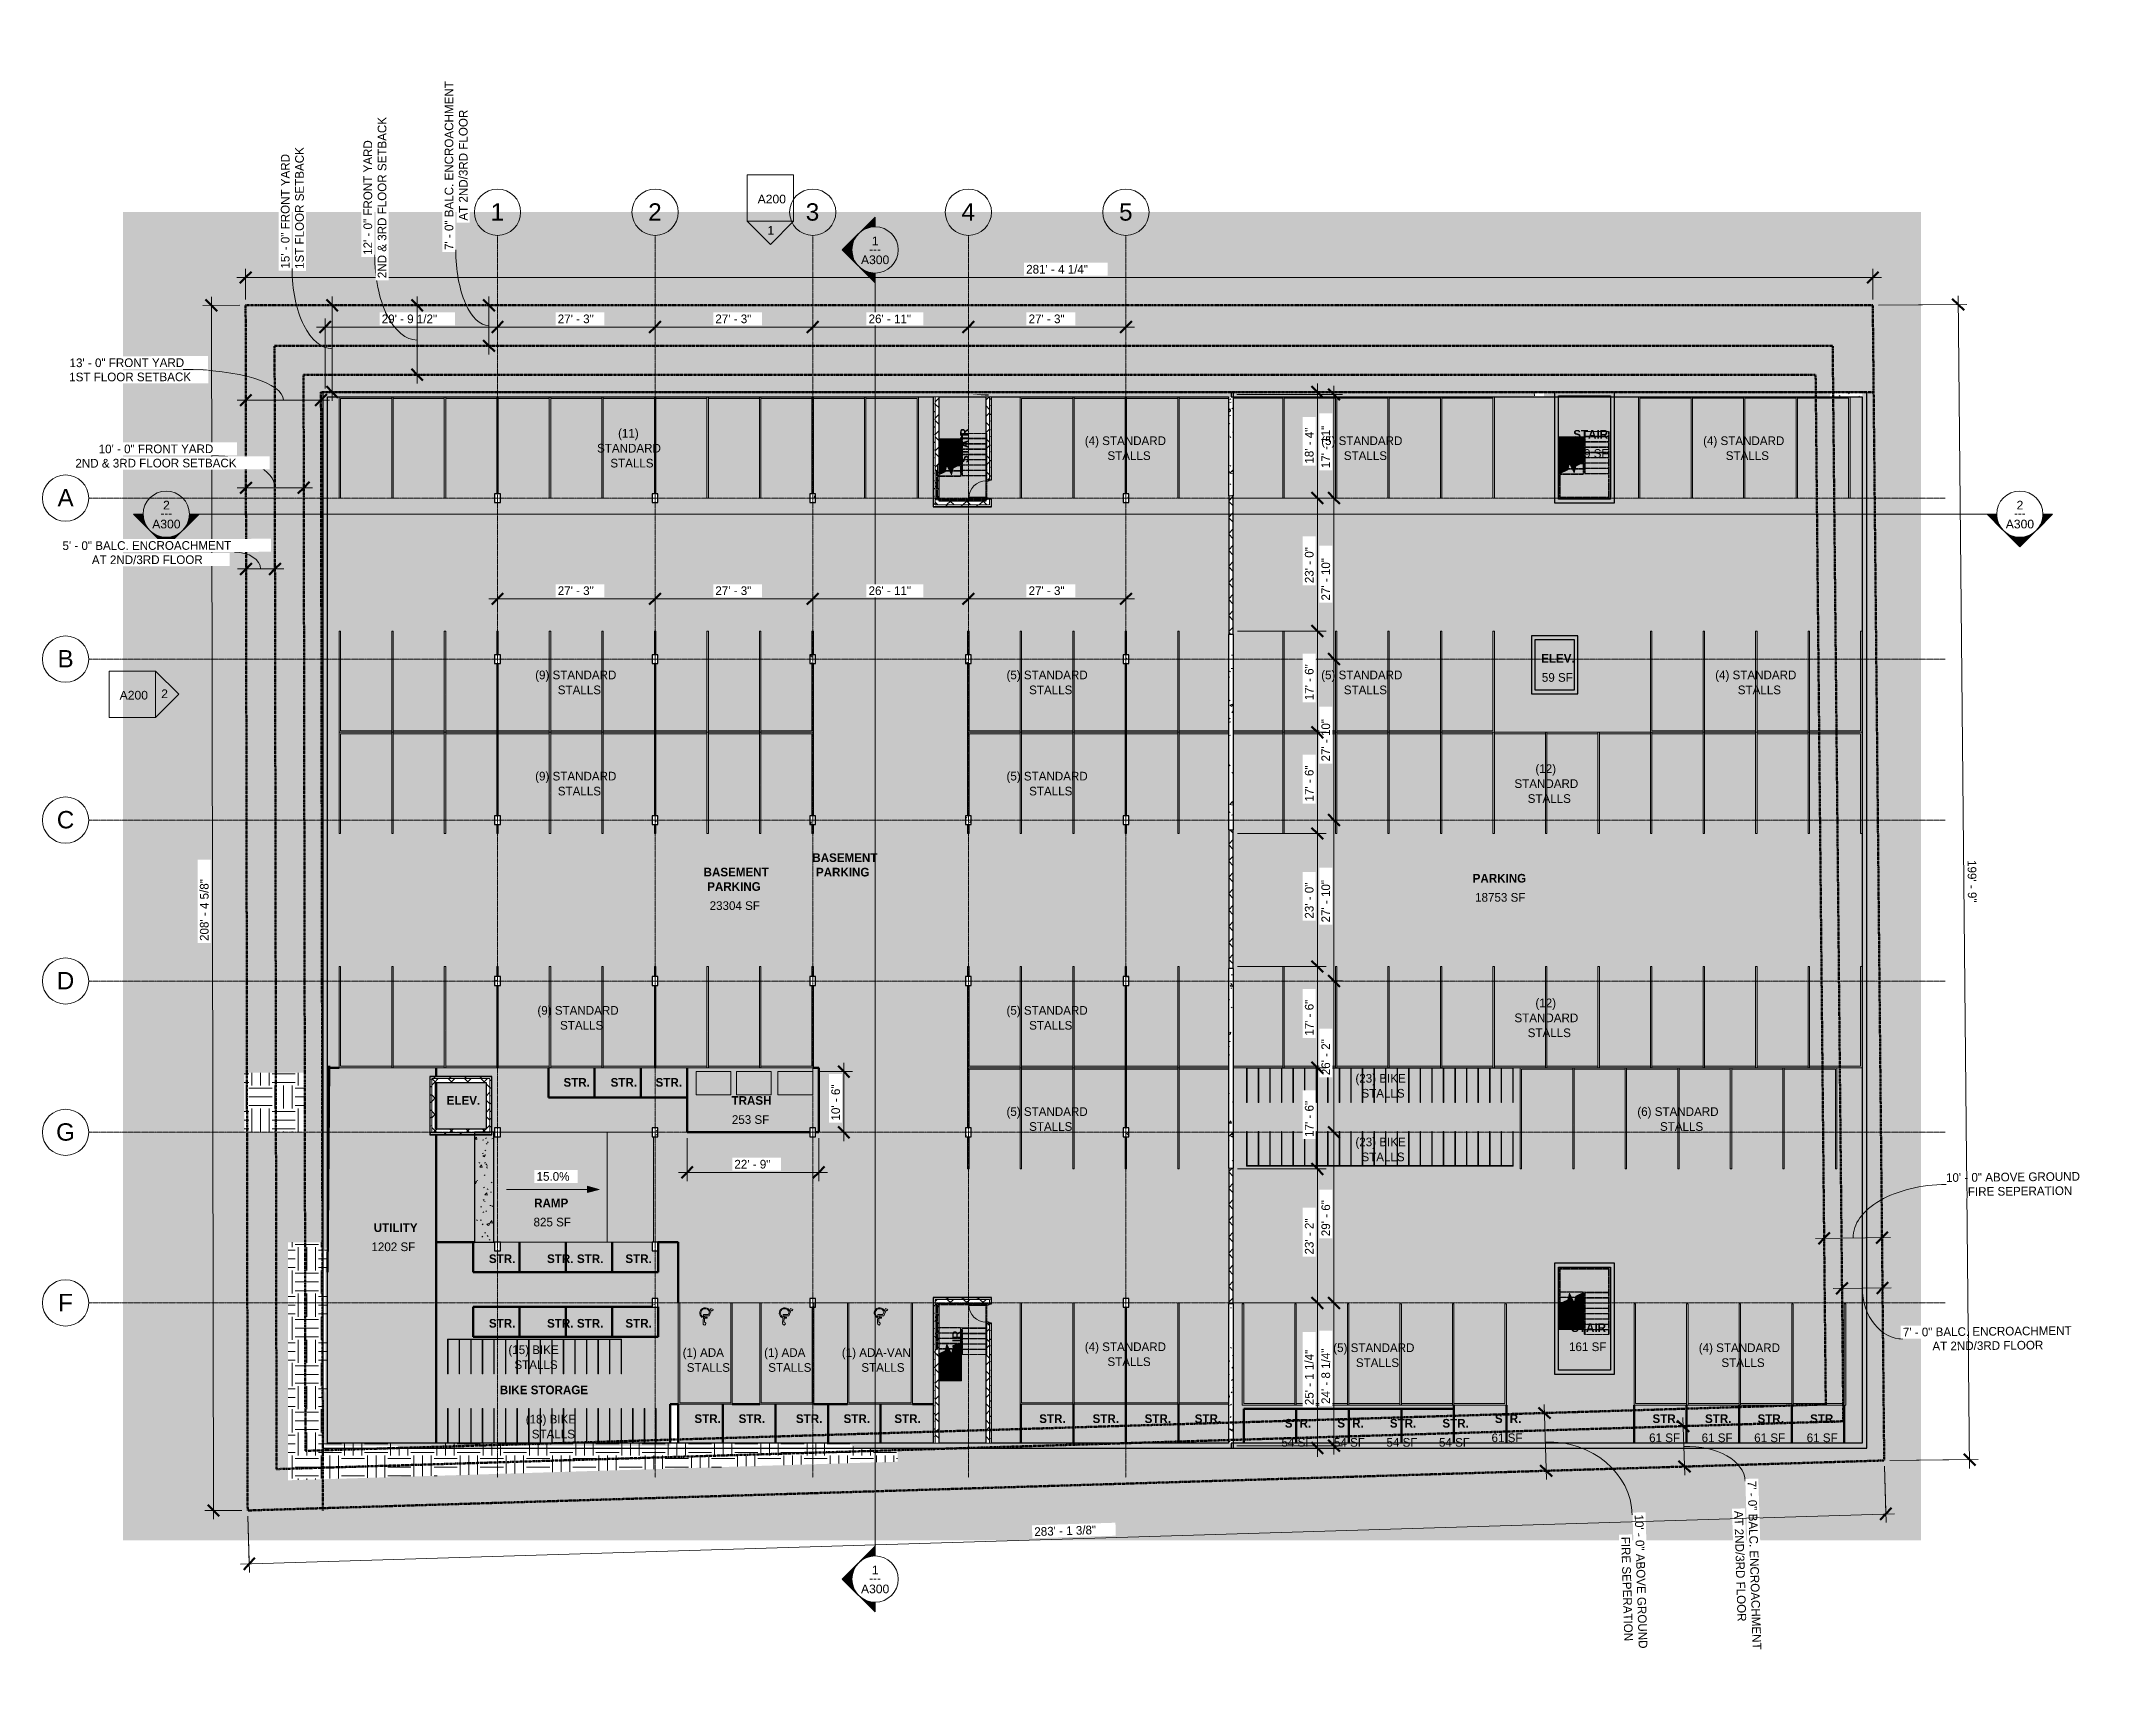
# Model space of a CAD drawing. Header units: inches. Extents: x -4414 to -113, y 9396 to 12816.
import ezdxf

# ---------------------------------------------------------------- set-up
doc = ezdxf.new("R2010")
doc.units = ezdxf.units.IN
doc.header["$MEASUREMENT"] = 0
for name, pattern in [('Double Dash 3_8_', [1, 0.375, -0.125, 0.125, -0.125, 0.125, -0.125]), ('Grid Line 1_2_', [0.875, 0.5, -0.125, 0.125, -0.125]), ('Overhead 1_16_', [0.101562, 0.0625, -0.039062])]:
    doc.linetypes.add(name, pattern=pattern)
for name, color, linetype, lineweight in [('0-1', 7, 'Continuous', 5), ('0-2', 9, 'Continuous', 9), ('A-ANNO-DIMS', 211, 'Continuous', 9), ('A-ANNO-DIMS-192', 211, 'Continuous', 9), ('A-AREA-1', 53, 'Continuous', 50), ('A-AREA-2', 250, 'Continuous', 50), ('A-AREA-IDEN', 2, 'Continuous', 9), ('A-DETL-GENF-1', 7, 'Continuous', 9), ('A-DETL-MEDM', 33, 'Continuous', 13), ('A-DETL-THIN', 151, 'Continuous', 9), ('A-DOOR', 31, 'Continuous', 9), ('A-DOOR-1', 31, 'Continuous', 13), ('A-DOOR-FRAM', 31, 'Continuous', 13), ('A-FLOR', 192, 'Continuous', 9), ('A-FLOR-1', 192, 'Continuous', 5), ('A-FLOR-2', 192, 'Continuous', 25), ('A-FLOR-PATT-1', 8, 'Continuous', 9), ('A-GENM', 5, 'Continuous', 9), ('A-GENM-1', 8, 'Continuous', 9), ('A-GENM-2', 9, 'Continuous', 9), ('A-GENM-IDEN', 13, 'Continuous', 9), ('A-WALL', 113, 'Continuous', 9), ('A-WALL-1', 23, 'Continuous', 9), ('A-WALL-2', 253, 'Continuous', 25), ('A-WALL-3', 113, 'Continuous', 25), ('A-WALL-PATT-1', 254, 'Continuous', 9), ('A-WALL-PATT-2', 111, 'Continuous', 9), ('C-PROP-LINE', 91, 'Double Dash 3_8_', 70), ('C-TOPO', 7, 'Continuous', 9), ('G-ANNO-DIMS', 111, 'Continuous', 9), ('G-ANNO-SYMB', 111, 'Continuous', 9), ('Q-SPCQ', 91, 'Continuous', 9), ('S-COLS', 52, 'Continuous', 9), ('S-COLS-1', 52, 'Continuous', 25), ('S-FNDN-1', 253, 'Continuous', 25), ('S-FNDN-2', 32, 'Continuous', 25), ('S-GRID-1', 1, 'Grid Line 1_2_', 9), ('S-GRID-IDEN', 1, 'Continuous', 9), ('S-STRS', 31, 'Continuous', 9), ('S-STRS-1', 8, 'Continuous', 9), ('S-STRS-2', 55, 'Continuous', 5), ('S-STRS-3', 9, 'Continuous', 9), ('S-STRS-4', 9, 'Overhead 1_16_', 9), ('S-STRS-5', 31, 'Continuous', 5), ('S-STRS-6', 31, 'Overhead 1_16_', 9), ('S-STRS-MBND', 31, 'Overhead 1_16_', 9), ('S-STRS-MBND-1', 9, 'Overhead 1_16_', 9), ('S-STRS-MBND-2', 9, 'Continuous', 9), ('S-STRS-MBND-3', 31, 'Continuous', 9)]:
    doc.layers.add(name, color=color, linetype=linetype, lineweight=lineweight)
doc.layers.add('A-AREA-PATT-1', color=7, linetype='Continuous', lineweight=9, transparency=0.9)
doc.layers.add('A-AREA-PATT-2', color=254, linetype='Continuous', lineweight=9, transparency=0.9)
doc.styles.add('Arial', font='arial.ttf', dxfattribs={"height": 18})
doc.styles.add('Arial_1', font='arial.ttf', dxfattribs={"height": 36})
doc.styles.add('Century Gothic', font='ufonts.com_century-gothic.ttf', dxfattribs={"height": 18})
doc.styles.add('Century Gothic_B', font='GOTHICB.TTF', dxfattribs={"height": 18})
doc.dimstyles.new('OD__1_8__Tol__', dxfattribs={"dimscale": 12, "dimtxt": 18.795029, "dimasz": 2, "dimexe": 1.5, "dimexo": 1, "dimgap": 0.25, "dimtad": 1, "dimdec": 3, "dimrnd": 0.125, "dimzin": 3, "dimdsep": 46, "dimlunit": 4, "dimtxsty": 'Century Gothic', "dimblk1": 'OBLIQUE', "dimblk2": 'OBLIQUE', "dimsah": 1, "dimcen": 0.09, "dimdle": 1.5, "dimazin": 0, "dimtfac": 1, "dimtdec": 4, "dimtix": 1, "dimtmove": 0, "dimatfit": 3, "dimfxl": 1, "dimtvp": 1, "dimtfill": 1, "dimfrac": 2, "dimtolj": 1, "dimtzin": 0, "dimarcsym": 2})
doc.dimstyles.new('OD__1_8__Tol___1', dxfattribs={"dimscale": 12, "dimtxt": 18.795029, "dimasz": 2, "dimexe": 1.5, "dimexo": 1, "dimgap": 0.25, "dimtad": 1, "dimdec": 3, "dimrnd": 0.125, "dimzin": 3, "dimdsep": 46, "dimlunit": 4, "dimtxsty": 'Century Gothic', "dimblk1": 'OBLIQUE', "dimblk2": 'OBLIQUE', "dimsah": 1, "dimcen": 0.09, "dimdle": 1.5, "dimazin": 0, "dimtfac": 1, "dimtdec": 4, "dimtix": 1, "dimtmove": 1, "dimatfit": 3, "dimfxl": 1, "dimtvp": 1, "dimtfill": 1, "dimfrac": 2, "dimtolj": 1, "dimtzin": 0, "dimarcsym": 2})
pattern_1 = [(0, (0, 0), (48, 48), [48, -48]), (0, (0, 18), (48, 48), [48, -48]), (0, (0, 36), (48, 48), [48, -48]), (90, (6, 42), (-48, 48), [48, -48]), (90, (24, 42), (-48, 48), [48, -48]), (90, (42, 42), (-48, 48), [48, -48])]
pattern_2 = [(50, (0, 0), (55.0854, -4.81984), [5.76, -63.36]), (355, (0, 0), (-10.6557, 57.76853), [4.608, -50.688]), (100.451, (4.59, -0.4), (44.42947, 52.94866), [4.895, -53.848]), (46.184, (0, 15.36), (81.96444, -12.71212), [8.64, -95.04]), (96.636, (6.83, 14.3), (71.7815, 74.8124), [7.343, -80.772]), (351.184, (0, 15.36), (71.78195, 74.81243), [6.912, -76.032]), (21, (7.68, 11.52), (45.84207, -30.92146), [5.76, -63.36]), (326, (7.68, 11.52), (18.68706, 55.69148), [4.608, -50.688]), (71.451, (11.5, 8.943), (64.5289, 24.7701), [4.895, -53.848]), (37.5, (0, 0), (0.933895, 25.566816), [2.534, -47.539, 2.534, -48.922, -50.88]), (37.5, (0, 0), (0.933895, 25.566816), [-101.53, 2.534, -48.346]), (7.5, (0, 0), (20.20404, 30.2913), [2.534, -26.803, 2.534, -46.387, -19.392]), (7.5, (0, 0), (20.20404, 30.2913), [-78.259, 2.534, -16.858]), (327.5, (-17.126, 0), (40.997785, -1.732403), [2.534, -16.666, 2.534, -57.37, -79.488]), (327.5, (-17.126, 0), (40.997785, -1.732403), [-79.104, 2.534, -76.954]), (317.5, (-24.806, 0), (44.78888, 7.68784), [2.534, -22.426, 2.534, -37.248, -56.448]), (317.5, (-24.806, 0), (44.78888, 7.68784), [-64.742, 2.534, -53.914])]
pattern_3 = [(45, (0, 0), (-16.970563, 16.970563), []), (135, (0, 0), (-16.970563, -16.970563), [])]
pattern_4 = [(0, (0, 0), (61.44, 15.36), [2.534, -43.546, 2.534, -43.546, -245.76]), (0, (0, 0), (61.44, 15.36), [-92.16, 2.534, -89.626, 2.534, -43.546, -107.52]), (0, (0, 0), (61.44, 15.36), [-230.4, 2.534, -28.186, 2.534, -74.266]), (120, (23.04, 7.68), (-44.02215, 45.5286), [2.534, -43.546, 2.534, -43.546, -245.76]), (120, (23.04, 7.68), (-44.02215, 45.5286), [-92.16, 2.534, -89.626, 2.534, -43.546, -107.52]), (120, (23.04, 7.68), (-44.02215, 45.5286), [-230.4, 2.534, -28.186, 2.534, -74.266]), (240, (30.72, 38.4), (-17.41785, -60.8886), [2.534, -43.546, 2.534, -43.546, -245.76]), (240, (30.72, 38.4), (-17.41785, -60.8886), [-92.16, 2.534, -89.626, 2.534, -43.546, -107.52]), (240, (30.72, 38.4), (-17.41785, -60.8886), [-230.4, 2.534, -28.186, 2.534, -74.266])]
pattern_5 = [(216.87, (12.795, 31.987), (95.9612857, 63.9749714), [15.994, -143.942]), (206.565, (31.987, 22.391), (-31.986981, -31.986924), [35.763, -35.763]), (198.435, (31.987, 6.397), (-63.974746, -31.987128), [20.231, -80.922])]

msp = doc.modelspace()

# ---------------------------------------------------------------- texts
at = {"layer": 'A-AREA-IDEN', "char_height": 18, "width": 78.78, "attachment_point": 1, "rotation": 90, "style": 'Century Gothic_B'}
for insert in [(-2508.2498, 11941.3735), (-2524.4264, 10069.0123)]:
    msp.add_mtext('STAIR', dxfattribs=dict(at, insert=insert))
at = {"layer": 'A-AREA-IDEN', "char_height": 18, "attachment_point": 1}
for s, insert, width, style in [('STAIR', (-1235.9698, 12009.8493), 78.78, 'Century Gothic_B'), ('159 SF', (-1240.4674, 11970.2084), 89.688, 'Century Gothic'), ('ELEV.', (-1302.6871, 11545.1044), 76.356, 'Century Gothic_B'), ('59 SF', (-1301.1753, 11505.4635), 72.72, 'Century Gothic'), ('BASEMENT', (-3040.5589, 11101.6499), 153.924, 'Century Gothic_B'), ('BASEMENT', (-2814.942, 11131.5456), 153.924, 'Century Gothic_B'), ('BASEMENT', (-2814.942, 11131.5456), 153.924, 'Century Gothic_B'), ('PARKING', (-2807.442, 11101.5456), 135.744, 'Century Gothic_B'), ('PARKING', (-2807.442, 11101.5456), 135.744, 'Century Gothic_B'), ('PARKING', (-3033.0589, 11071.6499), 135.744, 'Century Gothic_B'), ('PARKING', (-1444.7339, 11088.7824), 135.744, 'Century Gothic_B'), ('23304 SF', (-3028.0487, 11031.9996), 123.624, 'Century Gothic'), ('18753 SF', (-1439.745, 11049.1416), 123.624, 'Century Gothic'), ('ELEV.', (-3573.6742, 10627.7446), 76.356, 'Century Gothic_B'), ('STR.', (-3331.2801, 10665.2564), 55.752, 'Century Gothic_B'), ('STR.', (-3233.4812, 10665.2564), 55.752, 'Century Gothic_B'), ('STR.', (-3140.2168, 10665.2564), 55.752, 'Century Gothic_B'), ('TRASH', (-2982.6471, 10627.7446), 91.506, 'Century Gothic_B'), ('253 SF', (-2981.8912, 10588.1038), 89.688, 'Century Gothic'), ('RAMP', (-3392.1871, 10414.9999), 86.658, 'Century Gothic_B'), ('825 SF', (-3393.4344, 10375.3591), 89.688, 'Century Gothic'), ('1202 SF', (-3729.7837, 10324.1111), 106.656, 'Century Gothic'), ('UTILITY', (-3725.0215, 10363.752), 95.142, 'Century Gothic_B'), ('STR.', (-3486.0125, 10299.3441), 55.752, 'Century Gothic_B'), ('STR.', (-3365.3903, 10299.3441), 55.752, 'Century Gothic_B'), ('STR.', (-3303.3772, 10299.3441), 55.752, 'Century Gothic_B'), ('STR.', (-3202.867, 10299.3441), 55.752, 'Century Gothic_B'), ('STR.', (-3486.0125, 10165.3441), 55.752, 'Century Gothic_B'), ('STR.', (-3365.3903, 10165.3441), 55.752, 'Century Gothic_B'), ('STR.', (-3303.3772, 10165.3441), 55.752, 'Century Gothic_B'), ('STR.', (-3202.867, 10165.3441), 55.752, 'Century Gothic_B'), ('STAIR', (-1240.3082, 10156.3219), 78.78, 'Century Gothic_B'), ('161 SF', (-1244.8058, 10116.681), 89.688, 'Century Gothic'), ('BIKE STORAGE', (-3463.5163, 10027.1779), 209.676, 'Century Gothic_B'), ('STR.', (-3059.6307, 9967.4559), 55.752, 'Century Gothic_B'), ('STR.', (-2967.8692, 9967.4559), 55.752, 'Century Gothic_B'), ('STR.', (-2848.9675, 9967.4559), 55.752, 'Century Gothic_B'), ('STR.', (-2750.1177, 9967.4559), 55.752, 'Century Gothic_B'), ('STR.', (-2644.7861, 9967.4559), 55.752, 'Century Gothic_B'), ('STR.', (-2344.1092, 9967.4559), 55.752, 'Century Gothic_B'), ('STR.', (-2233.4144, 9967.4559), 55.752, 'Century Gothic_B'), ('STR.', (-2125.4548, 9967.4559), 55.752, 'Century Gothic_B'), ('STR.', (-2021.5236, 9967.4559), 55.752, 'Century Gothic_B'), ('STR.', (-1616.6092, 9957.9196), 55.752, 'Century Gothic_B'), ('STR.', (-1507.6092, 9957.9196), 55.752, 'Century Gothic_B'), ('STR.', (-1398.6092, 9967.4559), 55.752, 'Century Gothic_B'), ('STR.', (-1071.6092, 9967.4559), 55.752, 'Century Gothic_B'), ('STR.', (-962.6092, 9967.4559), 55.752, 'Century Gothic_B'), ('STR.', (-853.6092, 9967.4559), 55.752, 'Century Gothic_B'), ('STR.', (-744.6092, 9967.4559), 55.752, 'Century Gothic_B'), ('54 SF', (-1623.6013, 9918.2788), 72.72, 'Century Gothic'), ('54 SF', (-1514.6013, 9918.2788), 72.72, 'Century Gothic'), ('61 SF', (-1405.6013, 9927.8151), 72.72, 'Century Gothic'), ('61 SF', (-1078.6013, 9927.8151), 72.72, 'Century Gothic'), ('61 SF', (-969.6013, 9927.8151), 72.72, 'Century Gothic'), ('61 SF', (-860.6013, 9927.8151), 72.72, 'Century Gothic'), ('61 SF', (-751.6013, 9927.8151), 72.72, 'Century Gothic')]:
    msp.add_mtext(s, dxfattribs=dict(at, insert=insert, width=width, style=style))
at = {"layer": 'A-GENM-IDEN', "char_height": 18, "attachment_point": 1, "style": 'Century Gothic'}
for s, insert, width in [('(11)', (-3218.0621, 12012.1449), 55.752), ('STANDARD', (-3261.5621, 11981.1449), 161.196), ('(4) STANDARD', (-2249.5645, 11996.6489), 208.464), ('STALLS', (-2202.5645, 11965.6489), 95.142), ('(4) STANDARD', (-966.5645, 11996.6489), 208.464), ('STALLS', (-919.5645, 11965.6489), 95.142), ('STALLS', (-3234.0621, 11950.1449), 95.142), ('(9) STANDARD', (-3390.0645, 11510.6489), 208.464), ('(5) STANDARD', (-2412.0645, 11510.6489), 208.464), ('(4) STANDARD', (-941.5645, 11510.6489), 208.464), ('STALLS', (-3343.0645, 11479.6489), 95.142), ('STALLS', (-2365.0645, 11479.6489), 95.142), ('STALLS', (-894.5645, 11479.6489), 95.142), ('(12)', (-1314.5621, 11316.1449), 55.752), ('(9) STANDARD', (-3390.0645, 11300.6489), 208.464), ('(5) STANDARD', (-2412.0645, 11300.6489), 208.464), ('STANDARD', (-1358.0621, 11285.1449), 161.196), ('STALLS', (-3343.0645, 11269.6489), 95.142), ('STALLS', (-2365.0645, 11269.6489), 95.142), ('STALLS', (-1330.5621, 11254.1449), 95.142), ('(9) STANDARD', (-3385.4046, 10814.6489), 208.464), ('(5) STANDARD', (-2412.0645, 10814.6489), 208.464), ('STANDARD', (-1358.0621, 10799.1449), 161.196), ('(12)', (-1314.5621, 10830.1449), 55.752), ('STALLS', (-3338.4046, 10783.6489), 95.142), ('STALLS', (-2365.0645, 10783.6489), 95.142), ('STALLS', (-1330.5621, 10768.1449), 95.142), ('(23) BIKE', (-1688.0574, 10673.6489), 124.836), ('STALLS', (-1675.5574, 10642.6489), 95.142), ('(5) STANDARD', (-2412.0645, 10604.6489), 208.464), ('(6) STANDARD', (-1103.0645, 10604.6489), 208.464), ('STALLS', (-2365.0645, 10573.6489), 95.142), ('(23) BIKE', (-1688.0574, 10541.6489), 124.836), ('STALLS', (-1056.0645, 10573.6489), 95.142), ('STALLS', (-1675.5574, 10510.6489), 95.142), ('(15) BIKE', (-3445.591, 10110.4489), 124.836), ('(4) STANDARD', (-2249.5645, 10116.6489), 208.464), ('(4) STANDARD', (-975.5645, 10114.6489), 208.464), ('STALLS', (-3433.091, 10079.4489), 95.142), ('(1) ADA', (-3083.9722, 10104.6489), 115.14), ('STALLS', (-3075.4722, 10073.6489), 95.142), ('(1) ADA', (-2914.9722, 10104.6489), 115.14), ('STALLS', (-2906.4722, 10073.6489), 95.142), ('(1) ADA-VAN', (-2753.7115, 10104.6489), 193.314), ('STALLS', (-2713.2115, 10073.6489), 95.142), ('STALLS', (-2202.5645, 10085.6489), 95.142), ('STALLS', (-1687.0645, 10083.6489), 95.142), ('STALLS', (-928.5645, 10083.6489), 95.142), ('(18) BIKE', (-3409.591, 9966.4489), 124.836), ('STALLS', (-3397.091, 9935.4489), 95.142)]:
    msp.add_mtext(s, dxfattribs=dict(at, insert=insert, width=width))
at = {"layer": 'G-ANNO-SYMB', "char_height": 18, "attachment_point": 1}
for s, insert, width, style in [('A200', (-2928.3903, 12498.1091), 71.508, 'Arial'), ('1', (-2908.0613, 12433.1051), 16.968, 'Arial'), ('1', (-2691.4805, 12411.3507), 16.968, 'Arial'), ('A300', (-2713.9687, 12372.0782), 71.508, 'Arial'), ('---', (-2696.7831, 12394.3373), 30.906, 'Century Gothic'), ('---', (-4167.4516, 11845.9965), 30.906, 'Century Gothic'), ('2', (-4162.149, 11863.0099), 16.968, 'Arial'), ('---', (-321.3757, 11845.9965), 30.906, 'Century Gothic'), ('2', (-316.0731, 11863.0099), 16.968, 'Arial'), ('A300', (-4184.6372, 11823.7374), 71.508, 'Arial'), ('A300', (-338.5613, 11823.7374), 71.508, 'Arial'), ('A200', (-4252.2155, 11468.6214), 71.508, 'Arial'), ('2', (-4166.0109, 11471.5649), 16.968, 'Arial'), ('1', (-2691.4805, 9653.4318), 16.968, 'Arial'), ('A300', (-2713.9687, 9614.1593), 71.508, 'Arial'), ('---', (-2696.7831, 9636.4185), 30.906, 'Century Gothic')]:
    msp.add_mtext(s, dxfattribs=dict(at, insert=insert, width=width, style=style))
at = {"layer": 'S-GRID-IDEN', "char_height": 36, "attachment_point": 1, "style": 'Arial_1'}
for s, insert, width in [('1', (-3482.4818, 12480.313), 33.936), ('2', (-3155.4818, 12480.313), 33.936), ('3', (-2828.4818, 12480.313), 33.936), ('4', (-2505.4818, 12480.313), 33.936), ('5', (-2178.4818, 12480.313), 33.936), ('A', (-4381.1537, 11887.351), 40.602), ('B', (-4381.1537, 11553.351), 40.602), ('C', (-4382.6655, 11219.351), 44.238), ('D', (-4382.6655, 10885.351), 44.238), ('G', (-4384.1395, 10571.351), 47.874), ('F', (-4379.9065, 10217.351), 37.572)]:
    msp.add_mtext(s, dxfattribs=dict(at, insert=insert, width=width))

# ---------------------------------------------------------------- blocks, each defined once
blk = doc.blocks.new('1750 Ox - Topography_rvt-1-FLOOR PLAN - BASEMENT')
at = {"layer": 'C-TOPO'}
h = blk.add_hatch(dxfattribs=at)
h.set_pattern_fill('FP_1', color=256, style=0, pattern_type=2)
h.set_pattern_definition(pattern_1)
h.paths.add_polyline_path([(-4245, 9706.1), (-4070.2, 9706.1), (-4070.2, 12148.6), (-4068.7, 12172.2), (-4064.2, 12195.5), (-4064.2, 9706.1), (-3984.4, 9706.1), (-3985.1, 9768), (-2561.1, 9811.5), (-2561.1, 9897.4), (-2637.9, 9897.4), (-2637.9, 9869.2), (-3902.7, 9830.6), (-3902.7, 10324.6), (-3830.7, 10324.6), (-3830.7, 10780.6), (-4004.2, 10780.6), (-4004.2, 12148.6), (-4002.4, 12169.4), (-3997, 12189.6), (-3988.2, 12208.6), (-3976.2, 12225.7), (-3961.4, 12240.5), (-3944.2, 12252.5), (-3925.3, 12261.4), (-3905.1, 12266.8), (-3884.2, 12268.6), (-2637.9, 12268.6), (-2637.9, 12088.6), (-2561.1, 12088.6), (-2561.1, 12268.6), (-514.3, 12268.6), (-514.3, 12328.6), (-3931.1, 12328.6), (-3907.9, 12333.1), (-3884.2, 12334.6), (-514.3, 12334.6), (-514.3, 12461.9), (-4245, 12461.9), (-4245, 9808.7)], flags=0)
h.paths.add_polyline_path([(-3866.7, 10552.6), (-3993.8, 10552.6), (-3993.8, 10676.2), (-3866.7, 10676.2), (-3866.7, 10568.4)], flags=0)
h = blk.add_hatch(dxfattribs=at)
h.set_pattern_fill('FP_1', color=256, style=0, pattern_type=2)
h.set_pattern_definition(pattern_1)
h.paths.add_polyline_path([(-673.7, 9706.1), (-514.3, 9706.1), (-514.3, 12268.6), (-2561.1, 12268.6), (-2561.1, 12088.6), (-2540.8, 12088.6), (-2422.7, 12078.6), (-1316, 12078.6), (-1318.1, 12088.6), (-1297.3, 12088.6), (-1296.4, 12078.6), (-704.4, 12078.6), (-701.3, 12088.6), (-635.9, 12088.6), (-636.7, 12078.4), (-636.7, 9907.4), (-2561.1, 9907.4), (-2561.1, 9811.5), (-3985.1, 9768), (-3984.4, 9706.1), (-747.5, 9706.1)], flags=0)
h.paths.add_polyline_path([(-4064.2, 9706.1), (-4064.2, 12195.5), (-4068.7, 12172.2), (-4070.2, 12148.6), (-4070.2, 9706.1), (-4069.2, 9706.1)], flags=0)
h.paths.add_polyline_path([(-3820.7, 10780.6), (-3820.7, 11276.5), (-3830.7, 11280.3), (-3830.7, 11598.8), (-3820.7, 11601.2), (-3820.7, 11690.9), (-3830.7, 11695.3), (-3830.7, 11718.9), (-3820.7, 11715.9), (-3820.7, 11876.3), (-3830.7, 11870.5), (-3830.7, 12075.9), (-3820.7, 12078.6), (-3167.3, 12078.6), (-3166.6, 12083.3), (-3169.5, 12083.4), (-3171.9, 12088.6), (-3149, 12088.6), (-3149.6, 12078.6), (-2891.2, 12078.6), (-2831.2, 12088.6), (-2637.9, 12088.6), (-2637.9, 12268.6), (-3884.2, 12268.6), (-3905.1, 12266.8), (-3925.3, 12261.4), (-3944.2, 12252.5), (-3961.4, 12240.5), (-3976.2, 12225.7), (-3988.2, 12208.6), (-3997, 12189.6), (-4002.4, 12169.4), (-4004.2, 12148.6), (-4004.2, 10780.6), (-3825.7, 10780.6)], flags=0)
h.paths.add_polyline_path([(-3555.1, 12086.4), (-3593, 12086.7), (-3592.1, 12088.6), (-3554.5, 12088.6)], flags=0)
h.paths.add_polyline_path([(-3799.4, 12088.3), (-3817.1, 12088.5), (-3817.1, 12088.6), (-3799.3, 12088.6)], flags=0)
h.paths.add_polyline_path([(-2561.1, 12328.6), (-514.3, 12328.6), (-514.3, 12334.6), (-3884.2, 12334.6), (-3907.9, 12333.1), (-3931.1, 12328.6), (-2637.9, 12328.6)], flags=0)
h = blk.add_hatch(dxfattribs=at)
h.set_pattern_fill('FP_1', color=256, style=0, pattern_type=2)
h.set_pattern_definition(pattern_1)
h.paths.add_polyline_path([(-3993.8, 10552.6), (-3866.7, 10552.6), (-3866.7, 10676.2), (-3993.8, 10676.2), (-3993.8, 10569.8)], flags=0)
h = blk.add_hatch(dxfattribs=at)
h.set_pattern_fill('FP_1', color=256, style=0, pattern_type=2)
h.set_pattern_definition(pattern_1)
h.paths.add_polyline_path([(-3902.7, 9830.6), (-2637.9, 9869.2), (-2637.9, 9897.4), (-2726.2, 9897.4), (-2737.9, 9907.4), (-3582.7, 9907.4), (-3582.9, 9897.4), (-3670.2, 9897.4), (-3684.3, 9907.4), (-3830.7, 9907.4), (-3830.7, 10025.4), (-3820.7, 9999.7), (-3820.7, 10316.8), (-3830.7, 10303.9), (-3830.7, 10324.6), (-3902.7, 10324.6), (-3902.7, 9834.6)], flags=0)
h.paths.add_polyline_path([(-3820.7, 9897.4), (-3820.7, 9897.5), (-3710, 9898.3), (-3712.7, 9897.4), (-3778.6, 9897.4)], flags=0)
blk = doc.blocks.new('Parking_Stall_Multiple - STANDARD-1654123-FLOOR PLAN - BASEMENT')
at = {"layer": 'A-GENM-1'}
h = blk.add_hatch(color=256, dxfattribs=at)
h.paths.add_polyline_path([(210, -112), (106.5, -110.5), (3, -112), (188.9, -112)], flags=0)
h.paths.add_polyline_path([(0, -109), (0, -112), (3, -112), (1.5, -110.5)], flags=0)
h.paths.add_polyline_path([(210, -3), (210, 0), (0, 0), (0, -109), (3, -109), (3, -3), (118.1, -3)], flags=0)
h = blk.add_hatch(color=256, dxfattribs=at)
h.paths.add_polyline_path([(210, -221), (106.5, -219.5), (3, -221), (99.9, -221)], flags=0)
h.paths.add_polyline_path([(210, -112), (210, -109), (0, -109), (3, -112), (106.5, -110.5), (188.7, -111.7)], flags=0)
h.paths.add_polyline_path([(3, -221), (0, -218), (0, -221)], flags=0)
h.paths.add_polyline_path([(0, -112), (0.1, -111.9), (0, -109)], flags=0)
h.paths.add_polyline_path([(3, -112), (0, -112), (0, -218), (3, -218)], flags=0)
h = blk.add_hatch(color=256, dxfattribs=at)
h.paths.add_polyline_path([(210, -330), (106.5, -328.5), (3, -330)], flags=0)
h.paths.add_polyline_path([(210, -221), (210, -218), (0, -218), (3, -221), (106.5, -219.5)], flags=0)
h.paths.add_polyline_path([(3, -330), (0, -327), (0, -330)], flags=0)
h.paths.add_polyline_path([(0, -221), (0.1, -220.9), (0, -218)], flags=0)
h.paths.add_polyline_path([(3, -318.9), (3, -221), (0, -221), (0, -327), (3, -327)], flags=0)
h = blk.add_hatch(color=256, dxfattribs=at)
h.paths.add_polyline_path([(3, -330), (106.5, -328.5), (210, -330), (210, -327), (0, -327)], flags=0)
h.paths.add_polyline_path([(0, -330), (0.1, -329.9), (0, -327)], flags=0)
h.paths.add_polyline_path([(210, -439), (210, -436), (3, -436), (3, -330), (0, -330), (0, -439)], flags=0)
at = {"layer": 'A-GENM-2'}
for p, q in [((210, 0), (0, 0)), ((210, -3), (210, 0)), ((3, -109), (3, -3)), ((3, -3), (210, -3)), ((210, -109), (0, -109)), ((0, -112), (210, -112)), ((210, -109), (3, -109)), ((3, -218), (3, -112)), ((3, -112), (210, -112)), ((210, -112), (210, -109)), ((210, -112), (210, -109)), ((210, -218), (0, -218)), ((0, -221), (210, -221)), ((210, -218), (3, -218)), ((3, -327), (3, -221)), ((3, -221), (210, -221)), ((210, -221), (210, -218)), ((210, -221), (210, -218)), ((210, -327), (0, -327)), ((0, -330), (210, -330)), ((210, -327), (3, -327)), ((3, -436), (3, -330)), ((3, -330), (210, -330)), ((210, -330), (210, -327)), ((210, -330), (210, -327)), ((0, -439), (210, -439)), ((210, -436), (3, -436)), ((210, -439), (210, -436))]:
    blk.add_line(p, q, dxfattribs=at)
blk = doc.blocks.new('Parking_Stall_Multiple - STANDARD-1627286-FLOOR PLAN - BASEMENT')
at = {"layer": 'A-GENM-1'}
h = blk.add_hatch(color=256, dxfattribs=at)
h.paths.add_polyline_path([(0, 436), (210, 436), (210, 439), (106.5, 437.5), (3, 439)], flags=0)
h.paths.add_polyline_path([(0, 439), (3, 439), (3, 541.5), (0, 541.5), (0, 513.6)], flags=0)
h = blk.add_hatch(color=256, dxfattribs=at)
h.paths.add_polyline_path([(0, 327), (210, 327), (210, 330), (106.5, 328.5), (3, 330)], flags=0)
h.paths.add_polyline_path([(3, 439), (106.5, 437.5), (210, 439), (45.9, 439)], flags=0)
h.paths.add_polyline_path([(0, 436), (3, 439), (0.1, 438.9)], flags=0)
h.paths.add_polyline_path([(0, 330), (3, 330), (3, 436), (0, 436)], flags=0)
h = blk.add_hatch(color=256, dxfattribs=at)
h.paths.add_polyline_path([(0, 218), (210, 218), (210, 221), (106.5, 219.5), (3, 221)], flags=0)
h.paths.add_polyline_path([(3, 330), (106.5, 328.5), (210, 330), (45.9, 330)], flags=0)
h.paths.add_polyline_path([(0, 327), (3, 330), (0.1, 329.9)], flags=0)
h.paths.add_polyline_path([(0, 221), (3, 221), (3, 327), (0, 327), (0, 280.4)], flags=0)
h = blk.add_hatch(color=256, dxfattribs=at)
h.paths.add_polyline_path([(0, 109), (210, 109), (210, 112), (106.5, 110.5), (3, 112)], flags=0)
h.paths.add_polyline_path([(3, 221), (106.5, 219.5), (210, 221), (45.9, 221)], flags=0)
h.paths.add_polyline_path([(0, 218), (3, 221), (0.1, 220.9)], flags=0)
h.paths.add_polyline_path([(0, 112), (3, 112), (3, 218), (0, 218)], flags=0)
h = blk.add_hatch(color=256, dxfattribs=at)
h.paths.add_polyline_path([(3, 112), (106.5, 110.5), (210, 112), (45.9, 112)], flags=0)
h.paths.add_polyline_path([(0, 109), (3, 112), (0.1, 111.9)], flags=0)
h.paths.add_polyline_path([(0, 3), (0, 0), (210, 0), (210, 3), (3, 3), (3, 109), (0, 109), (0, 47.2)], flags=0)
at = {"layer": 'A-GENM-2'}
for p, q in [((0, 541.5), (0, 436)), ((3, 439), (3, 541.5)), ((210, 439), (0, 439)), ((0, 439), (0, 327)), ((0, 436), (210, 436)), ((210, 439), (3, 439)), ((3, 330), (3, 436)), ((3, 436), (210, 436)), ((210, 436), (210, 439)), ((210, 436), (210, 439)), ((210, 330), (0, 330)), ((0, 330), (0, 218)), ((0, 327), (210, 327)), ((210, 330), (3, 330)), ((3, 221), (3, 327)), ((3, 327), (210, 327)), ((210, 327), (210, 330)), ((210, 327), (210, 330)), ((210, 221), (0, 221)), ((0, 221), (0, 109)), ((0, 218), (210, 218)), ((210, 221), (3, 221)), ((3, 112), (3, 218)), ((3, 218), (210, 218)), ((210, 218), (210, 221)), ((210, 218), (210, 221)), ((210, 112), (0, 112)), ((0, 112), (0, 0)), ((0, 109), (210, 109)), ((210, 112), (3, 112)), ((3, 3), (3, 109)), ((3, 109), (210, 109)), ((210, 109), (210, 112)), ((210, 109), (210, 112)), ((210, 3), (3, 3)), ((210, 0), (210, 3)), ((0, 0), (210, 0))]:
    blk.add_line(p, q, dxfattribs=at)
blk = doc.blocks.new('Parking_Stall_Multiple - STANDARD-1654394-FLOOR PLAN - BASEMENT')
at = {"layer": 'A-GENM-1'}
h = blk.add_hatch(color=256, dxfattribs=at)
h.paths.add_polyline_path([(0, 327), (210, 327), (210, 330), (106.5, 328.5), (3, 330)], flags=0)
h.paths.add_polyline_path([(0, 436), (0.1, 330), (3, 330), (3, 436), (210, 436), (210, 439), (0, 439), (0, 436)], flags=0)
h = blk.add_hatch(color=256, dxfattribs=at)
h.paths.add_polyline_path([(0, 218), (210, 218), (210, 221), (104.8, 219.5), (3, 221)], flags=0)
h.paths.add_polyline_path([(3, 330), (106.5, 328.5), (210, 330), (64, 330)], flags=0)
h.paths.add_polyline_path([(0, 327), (3, 330), (0.1, 329.9)], flags=0)
h.paths.add_polyline_path([(0, 309.9), (0.1, 221), (3, 221), (3, 327), (0, 327)], flags=0)
h = blk.add_hatch(color=256, dxfattribs=at)
h.paths.add_polyline_path([(0, 109), (210, 109), (210, 112), (106.5, 110.5), (3, 112)], flags=0)
h.paths.add_polyline_path([(3, 221), (106.5, 219.5), (210, 221), (64, 221)], flags=0)
h.paths.add_polyline_path([(0, 218), (3, 221), (0, 221)], flags=0)
h.paths.add_polyline_path([(0, 112), (3, 112), (3, 218), (0, 218)], flags=0)
h = blk.add_hatch(color=256, dxfattribs=at)
h.paths.add_polyline_path([(3, 112), (106.5, 110.5), (210, 112), (64, 112)], flags=0)
h.paths.add_polyline_path([(0, 109), (3, 112), (0.1, 111.9)], flags=0)
h.paths.add_polyline_path([(0, 43.2), (0, 0), (210, 0), (210, 3), (3, 3), (3, 109), (0, 109), (0, 76.7)], flags=0)
at = {"layer": 'A-GENM-2'}
for p, q in [((210, 439), (0, 439)), ((0, 439), (0, 327)), ((3, 330), (3, 436)), ((3, 436), (210, 436)), ((210, 436), (210, 439)), ((210, 330), (0, 330)), ((0, 330), (0, 218)), ((0, 327), (210, 327)), ((210, 330), (3, 330)), ((3, 221), (3, 327)), ((3, 327), (210, 327)), ((210, 327), (210, 330)), ((210, 327), (210, 330)), ((210, 221), (0, 221)), ((0, 221), (0, 109)), ((0, 218), (210, 218)), ((210, 221), (3, 221)), ((3, 112), (3, 218)), ((3, 218), (210, 218)), ((210, 218), (210, 221)), ((210, 218), (210, 221)), ((210, 112), (0, 112)), ((0, 112), (0, 0)), ((0, 109), (210, 109)), ((210, 112), (3, 112)), ((3, 3), (3, 109)), ((3, 109), (210, 109)), ((210, 109), (210, 112)), ((210, 109), (210, 112)), ((210, 3), (3, 3)), ((210, 0), (210, 3)), ((0, 0), (210, 0))]:
    blk.add_line(p, q, dxfattribs=at)
blk = doc.blocks.new('Parking_Stall_Multiple - BIKE-1655386-FLOOR PLAN - BASEMENT')
at = {"layer": 'A-GENM-1'}
h = blk.add_hatch(color=256, dxfattribs=at)
h.paths.add_polyline_path([(1, 529), (0, 528), (72, 528), (72, 529), (36.5, 528.5)], flags=0)
h.paths.add_polyline_path([(0, 552), (0, 529), (1, 529), (1, 552), (72, 552), (72, 553), (0, 553), (0, 552)], flags=0)
h = blk.add_hatch(color=256, dxfattribs=at)
h.paths.add_polyline_path([(0, 504), (72, 504), (72, 505), (36.5, 504.5), (1, 505)], flags=0)
h.paths.add_polyline_path([(1, 529), (36.5, 528.5), (72, 529)], flags=0)
h.paths.add_polyline_path([(0, 528), (1, 529), (0, 529)], flags=0)
h.paths.add_polyline_path([(0, 505), (1, 505), (1, 528), (0, 528)], flags=0)
h = blk.add_hatch(color=256, dxfattribs=at)
h.paths.add_polyline_path([(0, 480), (72, 480), (72, 481), (36.5, 480.5), (1, 481)], flags=0)
h.paths.add_polyline_path([(1, 505), (36.5, 504.5), (72, 505)], flags=0)
h.paths.add_polyline_path([(0, 504), (1, 505), (0, 505)], flags=0)
h.paths.add_polyline_path([(0, 481), (1, 481), (1, 504), (0, 504)], flags=0)
h = blk.add_hatch(color=256, dxfattribs=at)
h.paths.add_polyline_path([(0, 456), (72, 456), (72, 457), (36.5, 456.5), (1, 457)], flags=0)
h.paths.add_polyline_path([(0, 480), (0, 457), (1, 457), (1, 480)], flags=0)
h.paths.add_polyline_path([(1, 481), (36.5, 480.5), (72, 481)], flags=0)
h.paths.add_polyline_path([(0, 480), (1, 481), (0, 481)], flags=0)
h = blk.add_hatch(color=256, dxfattribs=at)
h.paths.add_polyline_path([(0, 432), (72, 432), (72, 433), (36.5, 432.5), (1, 433)], flags=0)
h.paths.add_polyline_path([(1, 457), (36.5, 456.5), (72, 457)], flags=0)
h.paths.add_polyline_path([(0, 456), (1, 457), (0, 457)], flags=0)
h.paths.add_polyline_path([(0, 436), (0, 433), (1, 433), (1, 456), (0, 456)], flags=0)
h = blk.add_hatch(color=256, dxfattribs=at)
h.paths.add_polyline_path([(0, 408), (72, 408), (72, 409), (36.5, 408.5), (1, 409)], flags=0)
h.paths.add_polyline_path([(1, 433), (36.5, 432.5), (72, 433)], flags=0)
h.paths.add_polyline_path([(0, 432), (1, 433), (0, 433)], flags=0)
h.paths.add_polyline_path([(0, 409), (1, 409), (1, 432), (0, 432)], flags=0)
h = blk.add_hatch(color=256, dxfattribs=at)
h.paths.add_polyline_path([(0, 384), (72, 384), (72, 385), (36.5, 384.5), (1, 385)], flags=0)
h.paths.add_polyline_path([(1, 409), (36.5, 408.5), (72, 409)], flags=0)
h.paths.add_polyline_path([(0, 408), (1, 409), (0, 409)], flags=0)
h.paths.add_polyline_path([(0, 385), (1, 385), (1, 408), (0, 408)], flags=0)
h = blk.add_hatch(color=256, dxfattribs=at)
h.paths.add_polyline_path([(0, 360), (72, 360), (72, 361), (36.5, 360.5), (1, 361)], flags=0)
h.paths.add_polyline_path([(1, 385), (36.5, 384.5), (72, 385)], flags=0)
h.paths.add_polyline_path([(0, 384), (1, 385), (0, 385)], flags=0)
h.paths.add_polyline_path([(0, 384), (0, 361), (1, 361), (1, 384), (0, 384)], flags=0)
h = blk.add_hatch(color=256, dxfattribs=at)
h.paths.add_polyline_path([(0, 336), (72, 336), (72, 337), (36.5, 336.5), (1, 337)], flags=0)
h.paths.add_polyline_path([(1, 361), (36.5, 360.5), (72, 361)], flags=0)
h.paths.add_polyline_path([(0, 360), (1, 361), (0, 361)], flags=0)
h.paths.add_polyline_path([(0, 337), (1, 337), (1, 360), (0, 360)], flags=0)
h = blk.add_hatch(color=256, dxfattribs=at)
h.paths.add_polyline_path([(0, 312), (72, 312), (72, 313), (36.5, 312.5), (1, 313)], flags=0)
h.paths.add_polyline_path([(1, 337), (36.5, 336.5), (72, 337)], flags=0)
h.paths.add_polyline_path([(0, 336), (1, 337), (0, 337)], flags=0)
h.paths.add_polyline_path([(0, 319.4), (0, 313), (1, 313), (1, 336), (0, 336)], flags=0)
h = blk.add_hatch(color=256, dxfattribs=at)
h.paths.add_polyline_path([(1, 289), (0, 288), (72, 288), (72, 289), (36.5, 288.5)], flags=0)
h.paths.add_polyline_path([(1, 313), (36.5, 312.5), (72, 313)], flags=0)
h.paths.add_polyline_path([(0, 312), (1, 313), (0, 313)], flags=0)
h.paths.add_polyline_path([(0, 289), (1, 289), (1, 312), (0, 312)], flags=0)
h = blk.add_hatch(color=256, dxfattribs=at)
h.paths.add_polyline_path([(0, 264), (72, 264), (72, 265), (36.5, 264.5), (1, 265)], flags=0)
h.paths.add_polyline_path([(1, 289), (36.5, 288.5), (72, 289)], flags=0)
h.paths.add_polyline_path([(0, 288), (1, 289), (0, 289)], flags=0)
h.paths.add_polyline_path([(0, 265), (1, 265), (1, 288), (0, 288)], flags=0)
h = blk.add_hatch(color=256, dxfattribs=at)
h.paths.add_polyline_path([(1, 241), (0, 240), (72, 240), (72, 241), (36.5, 240.5)], flags=0)
h.paths.add_polyline_path([(1, 265), (36.5, 264.5), (72, 265)], flags=0)
h.paths.add_polyline_path([(0, 264), (1, 265), (0, 265)], flags=0)
h.paths.add_polyline_path([(0, 241), (1, 241), (1, 264), (0, 264)], flags=0)
h = blk.add_hatch(color=256, dxfattribs=at)
h.paths.add_polyline_path([(0, 216), (72, 216), (72, 217), (36.5, 216.5), (1, 217)], flags=0)
h.paths.add_polyline_path([(1, 241), (36.5, 240.5), (72, 241)], flags=0)
h.paths.add_polyline_path([(0, 240), (1, 241), (0, 241)], flags=0)
h.paths.add_polyline_path([(0, 217), (1, 217), (1, 240), (0, 240)], flags=0)
h = blk.add_hatch(color=256, dxfattribs=at)
h.paths.add_polyline_path([(0, 192), (72, 192), (72, 193), (36.5, 192.5), (1, 193)], flags=0)
h.paths.add_polyline_path([(1, 217), (36.5, 216.5), (72, 217)], flags=0)
h.paths.add_polyline_path([(0, 216), (1, 217), (0, 217)], flags=0)
h.paths.add_polyline_path([(0, 202.8), (0, 193), (1, 193), (1, 216), (0, 216)], flags=0)
h = blk.add_hatch(color=256, dxfattribs=at)
h.paths.add_polyline_path([(0, 168), (72, 168), (72, 169), (36.5, 168.5), (1, 169)], flags=0)
h.paths.add_polyline_path([(0, 192), (0, 169), (1, 169), (1, 192)], flags=0)
h.paths.add_polyline_path([(1, 193), (36.5, 192.5), (72, 193)], flags=0)
h.paths.add_polyline_path([(0, 192), (1, 193), (0, 193)], flags=0)
h = blk.add_hatch(color=256, dxfattribs=at)
h.paths.add_polyline_path([(0, 144), (72, 144), (72, 145), (36.5, 144.5), (1, 145)], flags=0)
h.paths.add_polyline_path([(1, 169), (36.5, 168.5), (72, 169)], flags=0)
h.paths.add_polyline_path([(0, 168), (1, 169), (0, 169)], flags=0)
h.paths.add_polyline_path([(0, 145), (1, 145), (1, 168), (0, 168)], flags=0)
h = blk.add_hatch(color=256, dxfattribs=at)
h.paths.add_polyline_path([(0, 120), (72, 120), (72, 121), (36.5, 120.5), (1, 121)], flags=0)
h.paths.add_polyline_path([(0, 144), (0, 121), (1, 121), (1, 144)], flags=0)
h.paths.add_polyline_path([(1, 145), (36.5, 144.5), (72, 145)], flags=0)
h.paths.add_polyline_path([(0, 144), (1, 145), (0, 145)], flags=0)
h = blk.add_hatch(color=256, dxfattribs=at)
h.paths.add_polyline_path([(0, 96), (72, 96), (72, 97), (36.5, 96.5), (1, 97)], flags=0)
h.paths.add_polyline_path([(1, 121), (36.5, 120.5), (72, 121)], flags=0)
h.paths.add_polyline_path([(0, 120), (1, 121), (0, 121)], flags=0)
h.paths.add_polyline_path([(0, 97), (1, 97), (1, 120), (0, 120)], flags=0)
h = blk.add_hatch(color=256, dxfattribs=at)
h.paths.add_polyline_path([(0, 72), (72, 72), (72, 73), (36.5, 72.5), (1, 73)], flags=0)
h.paths.add_polyline_path([(1, 97), (36.5, 96.5), (72, 97)], flags=0)
h.paths.add_polyline_path([(0, 96), (1, 97), (0, 97)], flags=0)
h.paths.add_polyline_path([(0, 86.2), (0, 73), (1, 73), (1, 96), (0, 96)], flags=0)
h = blk.add_hatch(color=256, dxfattribs=at)
h.paths.add_polyline_path([(0, 48), (72, 48), (72, 49), (36.5, 48.5), (1, 49)], flags=0)
h.paths.add_polyline_path([(1, 73), (36.5, 72.5), (72, 73)], flags=0)
h.paths.add_polyline_path([(0, 72), (1, 73), (0, 73)], flags=0)
h.paths.add_polyline_path([(0, 49), (1, 49), (1, 72), (0, 72)], flags=0)
h = blk.add_hatch(color=256, dxfattribs=at)
h.paths.add_polyline_path([(0, 24), (72, 24), (72, 25), (36.5, 24.5), (1, 25)], flags=0)
h.paths.add_polyline_path([(1, 49), (36.5, 48.5), (72, 49)], flags=0)
h.paths.add_polyline_path([(0, 48), (1, 49), (0, 49)], flags=0)
h.paths.add_polyline_path([(0, 48), (0, 25), (1, 25), (1, 48), (0, 48)], flags=0)
h = blk.add_hatch(color=256, dxfattribs=at)
h.paths.add_polyline_path([(1, 25), (36.5, 24.5), (72, 25)], flags=0)
h.paths.add_polyline_path([(0, 24), (1, 25), (0, 25)], flags=0)
h.paths.add_polyline_path([(0, 1), (0, 0), (72, 0), (72, 1), (1, 1), (1, 24), (0, 24)], flags=0)
at = {"layer": 'A-GENM-2'}
for p, q in [((72, 553), (0, 553)), ((0, 553), (0, 528)), ((72, 529), (0, 529)), ((0, 529), (0, 504)), ((0, 528), (72, 528)), ((1, 529), (1, 552)), ((1, 552), (72, 552)), ((72, 529), (1, 529)), ((1, 505), (1, 528)), ((1, 528), (72, 528)), ((72, 552), (72, 553)), ((72, 528), (72, 529)), ((72, 528), (72, 529)), ((72, 505), (0, 505)), ((0, 505), (0, 480)), ((0, 504), (72, 504)), ((72, 481), (0, 481)), ((0, 481), (0, 456)), ((0, 480), (72, 480)), ((72, 505), (1, 505)), ((1, 481), (1, 504)), ((1, 504), (72, 504)), ((72, 481), (1, 481)), ((1, 457), (1, 480)), ((1, 480), (72, 480)), ((72, 504), (72, 505)), ((72, 504), (72, 505)), ((72, 480), (72, 481)), ((72, 480), (72, 481)), ((72, 457), (0, 457)), ((0, 457), (0, 432)), ((0, 456), (72, 456)), ((72, 433), (0, 433)), ((0, 433), (0, 408)), ((0, 432), (72, 432)), ((72, 457), (1, 457)), ((1, 433), (1, 456)), ((1, 456), (72, 456)), ((72, 433), (1, 433)), ((1, 409), (1, 432)), ((1, 432), (72, 432)), ((72, 456), (72, 457)), ((72, 456), (72, 457)), ((72, 432), (72, 433)), ((72, 432), (72, 433)), ((72, 409), (0, 409)), ((0, 409), (0, 384)), ((0, 408), (72, 408)), ((72, 409), (1, 409)), ((1, 385), (1, 408)), ((1, 408), (72, 408)), ((72, 408), (72, 409)), ((72, 408), (72, 409)), ((72, 385), (0, 385)), ((0, 385), (0, 360)), ((0, 384), (72, 384)), ((72, 361), (0, 361)), ((0, 361), (0, 336)), ((0, 360), (72, 360)), ((72, 385), (1, 385)), ((1, 361), (1, 384)), ((1, 384), (72, 384)), ((72, 361), (1, 361)), ((1, 337), (1, 360)), ((1, 360), (72, 360)), ((72, 384), (72, 385)), ((72, 384), (72, 385)), ((72, 360), (72, 361)), ((72, 360), (72, 361)), ((72, 337), (0, 337)), ((0, 337), (0, 312)), ((0, 336), (72, 336)), ((72, 313), (0, 313)), ((0, 313), (0, 288)), ((0, 312), (72, 312)), ((72, 337), (1, 337)), ((1, 313), (1, 336)), ((1, 336), (72, 336)), ((72, 313), (1, 313)), ((1, 289), (1, 312)), ((1, 312), (72, 312)), ((72, 336), (72, 337)), ((72, 336), (72, 337)), ((72, 312), (72, 313)), ((72, 312), (72, 313)), ((72, 289), (0, 289)), ((0, 289), (0, 264)), ((0, 288), (72, 288)), ((72, 265), (0, 265)), ((0, 265), (0, 240)), ((0, 264), (72, 264)), ((72, 289), (1, 289)), ((1, 265), (1, 288)), ((1, 288), (72, 288)), ((72, 265), (1, 265)), ((1, 241), (1, 264)), ((1, 264), (72, 264)), ((72, 288), (72, 289)), ((72, 288), (72, 289)), ((72, 264), (72, 265)), ((72, 264), (72, 265)), ((72, 241), (0, 241)), ((0, 241), (0, 216)), ((0, 240), (72, 240)), ((72, 217), (0, 217)), ((0, 217), (0, 192)), ((0, 216), (72, 216)), ((72, 241), (1, 241)), ((1, 217), (1, 240)), ((1, 240), (72, 240)), ((72, 217), (1, 217)), ((1, 193), (1, 216)), ((1, 216), (72, 216)), ((72, 240), (72, 241)), ((72, 240), (72, 241)), ((72, 216), (72, 217)), ((72, 216), (72, 217)), ((72, 193), (0, 193)), ((0, 193), (0, 168)), ((0, 192), (72, 192)), ((72, 193), (1, 193)), ((1, 169), (1, 192)), ((1, 192), (72, 192)), ((72, 192), (72, 193)), ((72, 192), (72, 193)), ((72, 169), (0, 169)), ((0, 169), (0, 144)), ((0, 168), (72, 168)), ((72, 145), (0, 145)), ((0, 145), (0, 120)), ((0, 144), (72, 144)), ((72, 169), (1, 169)), ((1, 145), (1, 168)), ((1, 168), (72, 168)), ((72, 145), (1, 145)), ((1, 121), (1, 144)), ((1, 144), (72, 144)), ((72, 168), (72, 169)), ((72, 168), (72, 169)), ((72, 144), (72, 145)), ((72, 144), (72, 145)), ((72, 121), (0, 121)), ((0, 121), (0, 96)), ((0, 120), (72, 120)), ((72, 97), (0, 97)), ((0, 97), (0, 72)), ((0, 96), (72, 96)), ((72, 121), (1, 121)), ((1, 97), (1, 120)), ((1, 120), (72, 120)), ((72, 97), (1, 97)), ((1, 73), (1, 96)), ((1, 96), (72, 96)), ((72, 120), (72, 121)), ((72, 120), (72, 121)), ((72, 96), (72, 97)), ((72, 96), (72, 97)), ((72, 73), (0, 73)), ((0, 73), (0, 48)), ((0, 72), (72, 72)), ((72, 49), (0, 49)), ((0, 49), (0, 24)), ((0, 48), (72, 48)), ((72, 73), (1, 73)), ((1, 49), (1, 72)), ((1, 72), (72, 72)), ((72, 49), (1, 49)), ((1, 25), (1, 48)), ((1, 48), (72, 48)), ((72, 72), (72, 73)), ((72, 72), (72, 73)), ((72, 48), (72, 49)), ((72, 48), (72, 49)), ((72, 25), (0, 25)), ((0, 25), (0, 0)), ((0, 24), (72, 24)), ((72, 25), (1, 25)), ((1, 1), (1, 24)), ((1, 24), (72, 24)), ((72, 1), (1, 1)), ((72, 24), (72, 25)), ((72, 24), (72, 25)), ((72, 0), (72, 1)), ((0, 0), (72, 0))]:
    blk.add_line(p, q, dxfattribs=at)
blk = doc.blocks.new('Parking_Stall_Multiple - STANDARD-1626801-FLOOR PLAN - BASEMENT')
at = {"layer": 'A-GENM-1'}
h = blk.add_hatch(color=256, dxfattribs=at)
h.paths.add_polyline_path([(210, -112), (106.5, -110.5), (3, -112)], flags=0)
h.paths.add_polyline_path([(0, -109), (0, -112), (3, -112), (1.5, -110.5)], flags=0)
h.paths.add_polyline_path([(210, -3), (210, 0), (0, 0), (0, -109), (3, -109), (3, -3)], flags=0)
h = blk.add_hatch(color=256, dxfattribs=at)
h.paths.add_polyline_path([(210, -221), (106.5, -219.5), (3, -221)], flags=0)
h.paths.add_polyline_path([(210, -109), (0, -109), (3, -112), (106.5, -110.5), (210, -112)], flags=0)
h.paths.add_polyline_path([(0, -112), (0.1, -111.9), (0, -109)], flags=0)
h.paths.add_polyline_path([(0, -218), (0, -221), (3, -221), (1.5, -219.5)], flags=0)
h.paths.add_polyline_path([(3, -140.7), (3, -112), (0, -112), (0, -218), (3, -218), (3, -143.6)], flags=0)
h = blk.add_hatch(color=256, dxfattribs=at)
h.paths.add_polyline_path([(210, -330), (106.5, -328.5), (3, -330)], flags=0)
h.paths.add_polyline_path([(210, -221), (210, -218), (0, -218), (3, -221), (106.5, -219.5)], flags=0)
h.paths.add_polyline_path([(3, -330), (0, -327), (0, -330)], flags=0)
h.paths.add_polyline_path([(0, -221), (0.1, -220.9), (0, -218)], flags=0)
h.paths.add_polyline_path([(3, -221), (0, -221), (0, -327), (3, -327)], flags=0)
h = blk.add_hatch(color=256, dxfattribs=at)
h.paths.add_polyline_path([(210, -439), (106.5, -437.5), (3, -439)], flags=0)
h.paths.add_polyline_path([(210, -330), (210, -327), (0, -327), (3, -330), (106.5, -328.5)], flags=0)
h.paths.add_polyline_path([(3, -439), (0, -436), (0, -439)], flags=0)
h.paths.add_polyline_path([(0, -330), (0.1, -329.9), (0, -327)], flags=0)
h.paths.add_polyline_path([(3, -330), (0, -330), (0, -436), (3, -436)], flags=0)
h = blk.add_hatch(color=256, dxfattribs=at)
h.paths.add_polyline_path([(210, -437.9), (210, -436), (0, -436), (3, -439), (106.5, -437.5), (210, -439)], flags=0)
h.paths.add_polyline_path([(0, -439), (0.1, -438.9), (0, -437.9)], flags=0)
h.paths.add_polyline_path([(3, -444.1), (3, -439), (0, -439), (0, -541.5), (3, -541.5), (3, -513.6)], flags=0)
at = {"layer": 'A-GENM-2'}
for p, q in [((210, 0), (0, 0)), ((210, -3), (210, 0)), ((3, -109), (3, -3)), ((3, -3), (210, -3)), ((210, -109), (0, -109)), ((0, -112), (210, -112)), ((210, -109), (3, -109)), ((3, -218), (3, -112)), ((3, -112), (210, -112)), ((210, -112), (210, -109)), ((210, -112), (210, -109)), ((210, -218), (0, -218)), ((0, -221), (210, -221)), ((210, -218), (3, -218)), ((3, -327), (3, -221)), ((3, -221), (210, -221)), ((210, -221), (210, -218)), ((210, -221), (210, -218)), ((210, -327), (0, -327)), ((0, -330), (210, -330)), ((210, -327), (3, -327)), ((3, -436), (3, -330)), ((3, -330), (210, -330)), ((210, -330), (210, -327)), ((210, -330), (210, -327)), ((210, -436), (0, -436)), ((0, -439), (210, -439)), ((210, -436), (3, -436)), ((3, -541.5), (3, -439)), ((3, -439), (210, -439)), ((210, -439), (210, -436)), ((210, -439), (210, -436))]:
    blk.add_line(p, q, dxfattribs=at)
blk = doc.blocks.new('Parking_Stall_Multiple - STANDARD-1654219-FLOOR PLAN - BASEMENT')
at = {"layer": 'A-GENM-1'}
h = blk.add_hatch(color=256, dxfattribs=at)
h.paths.add_polyline_path([(0, 327), (210, 327), (210, 330), (106.5, 328.5), (3, 330)], flags=0)
h.paths.add_polyline_path([(0, 330), (3, 330), (3, 436), (210, 436), (210, 439), (0, 439), (0, 343.9)], flags=0)
h = blk.add_hatch(color=256, dxfattribs=at)
h.paths.add_polyline_path([(0, 218), (210, 218), (210, 221), (106.5, 219.5), (3, 221)], flags=0)
h.paths.add_polyline_path([(3, 330), (106.5, 328.5), (210, 330), (45.9, 330)], flags=0)
h.paths.add_polyline_path([(0, 327), (3, 330), (0.1, 329.9)], flags=0)
h.paths.add_polyline_path([(0, 221), (3, 221), (3, 327), (0, 327)], flags=0)
h = blk.add_hatch(color=256, dxfattribs=at)
h.paths.add_polyline_path([(0, 109), (210, 109), (210, 112), (106.5, 110.5), (3, 112), (1.7, 110.7)], flags=0)
h.paths.add_polyline_path([(3, 221), (106.5, 219.5), (210, 221), (45.9, 221)], flags=0)
h.paths.add_polyline_path([(0, 218), (3, 221), (0.1, 220.9)], flags=0)
h.paths.add_polyline_path([(0, 112), (3, 112), (3, 218), (0, 218)], flags=0)
h = blk.add_hatch(color=256, dxfattribs=at)
h.paths.add_polyline_path([(3, 112), (106.5, 110.5), (210, 112), (45.9, 112)], flags=0)
h.paths.add_polyline_path([(0, 109), (3, 112), (0.1, 111.9), (0, 110.7)], flags=0)
h.paths.add_polyline_path([(0, 3), (0, 0), (210, 0), (210, 3), (3, 3), (3, 109), (0, 109), (0, 62.8)], flags=0)
at = {"layer": 'A-GENM-2'}
for p, q in [((210, 439), (0, 439)), ((0, 439), (0, 327)), ((3, 330), (3, 436)), ((3, 436), (210, 436)), ((210, 436), (210, 439)), ((210, 330), (0, 330)), ((0, 330), (0, 218)), ((0, 327), (210, 327)), ((210, 330), (3, 330)), ((3, 221), (3, 327)), ((3, 327), (210, 327)), ((210, 327), (210, 330)), ((210, 327), (210, 330)), ((210, 221), (0, 221)), ((0, 221), (0, 109)), ((0, 218), (210, 218)), ((210, 221), (3, 221)), ((3, 112), (3, 218)), ((3, 218), (210, 218)), ((210, 218), (210, 221)), ((210, 218), (210, 221)), ((210, 112), (0, 112)), ((0, 112), (0, 0)), ((0, 109), (210, 109)), ((210, 112), (3, 112)), ((3, 3), (3, 109)), ((3, 109), (210, 109)), ((210, 109), (210, 112)), ((210, 109), (210, 112)), ((210, 3), (3, 3)), ((210, 0), (210, 3))]:
    blk.add_line(p, q, dxfattribs=at)
blk = doc.blocks.new('Parking_Stall_Multiple - BIKE-1655075-FLOOR PLAN - BASEMENT')
at = {"layer": 'A-GENM-1'}
h = blk.add_hatch(color=256, dxfattribs=at)
h.paths.add_polyline_path([(72, -25), (36.5, -24.5), (3, -25)], flags=0)
h.paths.add_polyline_path([(0, -24), (0, -25), (1, -25), (0.5, -24.5)], flags=0)
h.paths.add_polyline_path([(72, -1), (72, 0), (0, 0), (0, -24), (1, -24), (1, -1), (3, -1)], flags=0)
h = blk.add_hatch(color=256, dxfattribs=at)
h.paths.add_polyline_path([(72, -49), (36.5, -48.5), (7, -49)], flags=0)
h.paths.add_polyline_path([(72, -24), (0, -24), (1, -25), (36.5, -24.5), (72, -25)], flags=0)
h.paths.add_polyline_path([(0, -48), (0, -49), (1, -49), (0.5, -48.5)], flags=0)
h.paths.add_polyline_path([(1, -43), (1, -25), (0, -25), (0, -48), (1, -48)], flags=0)
h = blk.add_hatch(color=256, dxfattribs=at)
h.paths.add_polyline_path([(72, -73), (36.5, -72.5), (1, -73), (31, -73)], flags=0)
h.paths.add_polyline_path([(72, -49), (72, -48), (0, -48), (1, -49), (36.5, -48.5)], flags=0)
h.paths.add_polyline_path([(1, -73), (0, -72), (0, -73)], flags=0)
h.paths.add_polyline_path([(0, -49), (0.04, -48.96), (0, -48)], flags=0)
h.paths.add_polyline_path([(1, -49), (0, -49), (0, -72), (1, -72)], flags=0)
h = blk.add_hatch(color=256, dxfattribs=at)
h.paths.add_polyline_path([(72, -97), (36.5, -96.5), (1, -97)], flags=0)
h.paths.add_polyline_path([(72, -73), (72, -72), (0, -72), (1, -73), (36.5, -72.5)], flags=0)
h.paths.add_polyline_path([(1, -97), (0, -96), (0, -97)], flags=0)
h.paths.add_polyline_path([(0, -73), (0.04, -72.96), (0, -72)], flags=0)
h.paths.add_polyline_path([(1, -86.23), (1, -73), (0, -73), (0, -96), (1, -96)], flags=0)
h = blk.add_hatch(color=256, dxfattribs=at)
h.paths.add_polyline_path([(72, -121), (36.5, -120.5), (1, -121)], flags=0)
h.paths.add_polyline_path([(72, -96), (0, -96), (1, -97), (36.5, -96.5), (72, -97)], flags=0)
h.paths.add_polyline_path([(1, -121), (0, -120), (0, -121)], flags=0)
h.paths.add_polyline_path([(0, -97), (0.04, -96.96), (0, -96)], flags=0)
h.paths.add_polyline_path([(1, -97), (0, -97), (0, -120), (1, -120)], flags=0)
h = blk.add_hatch(color=256, dxfattribs=at)
h.paths.add_polyline_path([(72, -145), (36.5, -144.5), (1, -145)], flags=0)
h.paths.add_polyline_path([(72, -121), (72, -120), (0, -120), (1, -121), (36.5, -120.5)], flags=0)
h.paths.add_polyline_path([(1, -145), (0, -144), (0, -145)], flags=0)
h.paths.add_polyline_path([(1, -121), (0, -121), (0, -144), (1, -144)], flags=0)
h = blk.add_hatch(color=256, dxfattribs=at)
h.paths.add_polyline_path([(72, -169), (36.5, -168.5), (1, -169), (18, -169)], flags=0)
h.paths.add_polyline_path([(72, -145), (72, -144), (0, -144), (1, -145), (36.5, -144.5)], flags=0)
h.paths.add_polyline_path([(1, -169), (0, -168), (0, -169)], flags=0)
h.paths.add_polyline_path([(0, -145), (0.04, -144.96), (0, -144)], flags=0)
h.paths.add_polyline_path([(1, -152), (1, -145), (0, -145), (0, -168), (1, -168)], flags=0)
h = blk.add_hatch(color=256, dxfattribs=at)
h.paths.add_polyline_path([(72, -193), (36.5, -192.5), (1, -193), (42, -193)], flags=0)
h.paths.add_polyline_path([(72, -169), (72, -168), (0, -168), (1, -169), (36.5, -168.5)], flags=0)
h.paths.add_polyline_path([(0, -192), (0, -193), (1, -193), (0.5, -192.5)], flags=0)
h.paths.add_polyline_path([(1, -169), (0, -169), (0, -192), (1, -192)], flags=0)
h = blk.add_hatch(color=256, dxfattribs=at)
h.paths.add_polyline_path([(72, -217), (36.5, -216.5), (1, -217)], flags=0)
h.paths.add_polyline_path([(72, -193), (72, -192), (0, -192), (1, -193), (36.5, -192.5), (41.57, -192.57)], flags=0)
h.paths.add_polyline_path([(1, -217), (0, -216), (0, -217)], flags=0)
h.paths.add_polyline_path([(0, -193), (0.04, -192.96), (0, -192)], flags=0)
h.paths.add_polyline_path([(1, -202.82), (1, -193), (0, -193), (0, -216), (1, -216)], flags=0)
h = blk.add_hatch(color=256, dxfattribs=at)
h.paths.add_polyline_path([(72, -241), (36.5, -240.5), (1, -241)], flags=0)
h.paths.add_polyline_path([(72, -216), (0, -216), (1, -217), (36.5, -216.5), (72, -217)], flags=0)
h.paths.add_polyline_path([(1, -241), (0, -240), (0, -241)], flags=0)
h.paths.add_polyline_path([(0, -217), (0.04, -216.96), (0, -216)], flags=0)
h.paths.add_polyline_path([(1, -217), (0, -217), (0, -240), (1, -240)], flags=0)
h = blk.add_hatch(color=256, dxfattribs=at)
h.paths.add_polyline_path([(72, -265), (36.5, -264.5), (5, -265)], flags=0)
h.paths.add_polyline_path([(72, -241), (72, -240), (0, -240), (1, -241), (36.5, -240.5)], flags=0)
h.paths.add_polyline_path([(0, -264), (0, -265), (1, -265), (0.5, -264.5)], flags=0)
h.paths.add_polyline_path([(1, -261), (1, -241), (0, -241), (0, -264), (1, -264)], flags=0)
h = blk.add_hatch(color=256, dxfattribs=at)
h.paths.add_polyline_path([(72, -289), (36.5, -288.5), (1, -289), (29, -289)], flags=0)
h.paths.add_polyline_path([(72, -265), (72, -264), (0, -264), (1, -265), (36.5, -264.5)], flags=0)
h.paths.add_polyline_path([(1, -289), (0, -288), (0, -289)], flags=0)
h.paths.add_polyline_path([(0, -265), (0.04, -264.96), (0, -264)], flags=0)
h.paths.add_polyline_path([(1, -265), (0, -265), (0, -288), (1, -288)], flags=0)
h = blk.add_hatch(color=256, dxfattribs=at)
h.paths.add_polyline_path([(72, -313), (36.5, -312.5), (1, -313), (53, -313)], flags=0)
h.paths.add_polyline_path([(72, -289), (72, -288), (0, -288), (1, -289), (36.5, -288.5)], flags=0)
h.paths.add_polyline_path([(1, -313), (0, -312), (0, -313)], flags=0)
h.paths.add_polyline_path([(0, -289), (0.04, -288.96), (0, -288)], flags=0)
h.paths.add_polyline_path([(1, -289), (0, -289), (0, -312), (1, -312)], flags=0)
h = blk.add_hatch(color=256, dxfattribs=at)
h.paths.add_polyline_path([(72, -337), (36.5, -336.5), (1, -337)], flags=0)
h.paths.add_polyline_path([(72, -313), (72, -312), (0, -312), (1, -313), (36.5, -312.5), (52.73, -312.73)], flags=0)
h.paths.add_polyline_path([(1, -337), (0, -336), (0, -337)], flags=0)
h.paths.add_polyline_path([(1, -319.4), (1, -313), (0, -313), (0, -336), (1, -336)], flags=0)
h = blk.add_hatch(color=256, dxfattribs=at)
h.paths.add_polyline_path([(72, -361), (36.5, -360.5), (1, -361)], flags=0)
h.paths.add_polyline_path([(72, -336), (0, -336), (1, -337), (36.5, -336.5), (72, -337)], flags=0)
h.paths.add_polyline_path([(1, -361), (0, -360), (0, -361)], flags=0)
h.paths.add_polyline_path([(0, -337), (0.04, -336.96), (0, -336)], flags=0)
h.paths.add_polyline_path([(1, -337), (0, -337), (0, -360), (1, -360)], flags=0)
h = blk.add_hatch(color=256, dxfattribs=at)
h.paths.add_polyline_path([(72, -385), (36.5, -384.5), (1, -385), (16, -385)], flags=0)
h.paths.add_polyline_path([(72, -361), (72, -360), (0, -360), (1, -361), (36.5, -360.5)], flags=0)
h.paths.add_polyline_path([(0, -384), (0, -385), (1, -385), (0.5, -384.5)], flags=0)
h.paths.add_polyline_path([(1, -366), (1, -361), (0, -361), (0, -384), (1, -384), (1, -369)], flags=0)
h = blk.add_hatch(color=256, dxfattribs=at)
h.paths.add_polyline_path([(72, -409), (36.5, -408.5), (1, -409), (40, -409)], flags=0)
h.paths.add_polyline_path([(72, -384), (0, -384), (1, -385), (36.5, -384.5), (72, -385)], flags=0)
h.paths.add_polyline_path([(1, -409), (0, -408), (0, -409)], flags=0)
h.paths.add_polyline_path([(0, -385), (0.04, -384.96), (0, -384)], flags=0)
h.paths.add_polyline_path([(1, -385), (0, -385), (0, -408), (1, -408)], flags=0)
h = blk.add_hatch(color=256, dxfattribs=at)
h.paths.add_polyline_path([(72, -433), (36.5, -432.5), (1, -433), (64, -433)], flags=0)
h.paths.add_polyline_path([(72, -409), (72, -408), (0, -408), (1, -409), (39.54, -408.54)], flags=0)
h.paths.add_polyline_path([(1, -433), (0, -432), (0, -433)], flags=0)
h.paths.add_polyline_path([(0, -409), (0.04, -408.96), (0, -408)], flags=0)
h.paths.add_polyline_path([(1, -409), (0, -409), (0, -432), (1, -432)], flags=0)
h = blk.add_hatch(color=256, dxfattribs=at)
h.paths.add_polyline_path([(72, -457), (36.5, -456.5), (1, -457)], flags=0)
h.paths.add_polyline_path([(72, -433), (72, -432), (0, -432), (1, -433), (36.5, -432.5), (63.89, -432.89)], flags=0)
h.paths.add_polyline_path([(1, -457), (0, -456), (0, -457)], flags=0)
h.paths.add_polyline_path([(0, -433), (0.04, -432.96), (0, -432)], flags=0)
h.paths.add_polyline_path([(1, -433), (0, -433), (0, -456), (1, -456), (1, -435.99)], flags=0)
h = blk.add_hatch(color=256, dxfattribs=at)
h.paths.add_polyline_path([(72, -481), (36.5, -480.5), (3, -481)], flags=0)
h.paths.add_polyline_path([(72, -456), (0, -456), (1, -457), (36.5, -456.5), (72, -457)], flags=0)
h.paths.add_polyline_path([(1, -481), (0, -480), (0, -481)], flags=0)
h.paths.add_polyline_path([(1, -479), (1, -457), (0, -457), (0, -480), (1, -480)], flags=0)
h = blk.add_hatch(color=256, dxfattribs=at)
h.paths.add_polyline_path([(72, -505), (36.5, -504.5), (1, -505), (27, -505)], flags=0)
h.paths.add_polyline_path([(72, -481), (72, -480), (0, -480), (1, -481), (36.5, -480.5)], flags=0)
h.paths.add_polyline_path([(1, -505), (0, -504), (0, -505)], flags=0)
h.paths.add_polyline_path([(0, -481), (0.04, -480.96), (0, -480)], flags=0)
h.paths.add_polyline_path([(1, -481), (0, -481), (0, -504), (1, -504)], flags=0)
h = blk.add_hatch(color=256, dxfattribs=at)
h.paths.add_polyline_path([(72, -529), (36.5, -528.5), (1, -529), (51, -529)], flags=0)
h.paths.add_polyline_path([(72, -504), (0, -504), (1, -505), (36.5, -504.5), (72, -505)], flags=0)
h.paths.add_polyline_path([(1, -529), (0, -528), (0, -529)], flags=0)
h.paths.add_polyline_path([(0, -505), (0.04, -504.96), (0, -504)], flags=0)
h.paths.add_polyline_path([(1, -505), (0, -505), (0, -528), (1, -528)], flags=0)
h = blk.add_hatch(color=256, dxfattribs=at)
h.paths.add_polyline_path([(1, -529), (36.5, -528.5), (72, -529), (72, -528), (0, -528)], flags=0)
h.paths.add_polyline_path([(0, -529), (0.04, -528.96), (0, -528)], flags=0)
h.paths.add_polyline_path([(72, -553), (72, -552), (1, -552), (1, -529), (0, -529), (0, -553)], flags=0)
at = {"layer": 'A-GENM-2'}
for p, q in [((72, 0), (0, 0)), ((0, 0), (0, -25)), ((72, -1), (72, 0)), ((72, -24), (0, -24)), ((0, -24), (0, -49)), ((0, -25), (72, -25)), ((1, -24), (1, -1)), ((1, -1), (72, -1)), ((72, -24), (1, -24)), ((1, -48), (1, -25)), ((1, -25), (72, -25)), ((72, -25), (72, -24)), ((72, -25), (72, -24)), ((72, -48), (0, -48)), ((0, -48), (0, -73)), ((0, -49), (72, -49)), ((72, -72), (0, -72)), ((0, -72), (0, -97)), ((0, -73), (72, -73)), ((72, -48), (1, -48)), ((1, -72), (1, -49)), ((1, -49), (72, -49)), ((72, -72), (1, -72)), ((1, -96), (1, -73)), ((1, -73), (72, -73)), ((72, -49), (72, -48)), ((72, -49), (72, -48)), ((72, -73), (72, -72)), ((72, -73), (72, -72)), ((72, -96), (0, -96)), ((0, -96), (0, -121)), ((0, -97), (72, -97)), ((72, -120), (0, -120)), ((0, -120), (0, -145)), ((0, -121), (72, -121)), ((72, -96), (1, -96)), ((1, -120), (1, -97)), ((1, -97), (72, -97)), ((72, -120), (1, -120)), ((1, -144), (1, -121)), ((1, -121), (72, -121)), ((72, -97), (72, -96)), ((72, -97), (72, -96)), ((72, -121), (72, -120)), ((72, -121), (72, -120)), ((72, -144), (0, -144)), ((0, -144), (0, -169)), ((0, -145), (72, -145)), ((72, -168), (0, -168)), ((0, -168), (0, -193)), ((0, -169), (72, -169)), ((72, -144), (1, -144)), ((1, -168), (1, -145)), ((1, -145), (72, -145)), ((72, -168), (1, -168)), ((1, -192), (1, -169)), ((1, -169), (72, -169)), ((72, -145), (72, -144)), ((72, -145), (72, -144)), ((72, -169), (72, -168)), ((72, -169), (72, -168)), ((72, -192), (0, -192)), ((0, -192), (0, -217)), ((0, -193), (72, -193)), ((72, -192), (1, -192)), ((1, -216), (1, -193)), ((1, -193), (72, -193)), ((72, -193), (72, -192)), ((72, -193), (72, -192)), ((72, -216), (0, -216)), ((0, -216), (0, -241)), ((0, -217), (72, -217)), ((72, -240), (0, -240)), ((0, -240), (0, -265)), ((0, -241), (72, -241)), ((72, -216), (1, -216)), ((1, -240), (1, -217)), ((1, -217), (72, -217)), ((72, -240), (1, -240)), ((1, -264), (1, -241)), ((1, -241), (72, -241)), ((72, -217), (72, -216)), ((72, -217), (72, -216)), ((72, -241), (72, -240)), ((72, -241), (72, -240)), ((72, -264), (0, -264)), ((0, -264), (0, -289)), ((0, -265), (72, -265)), ((72, -288), (0, -288)), ((0, -288), (0, -313)), ((0, -289), (72, -289)), ((72, -264), (1, -264)), ((1, -288), (1, -265)), ((1, -265), (72, -265)), ((72, -288), (1, -288)), ((1, -312), (1, -289)), ((1, -289), (72, -289)), ((72, -265), (72, -264)), ((72, -265), (72, -264)), ((72, -289), (72, -288)), ((72, -289), (72, -288)), ((72, -312), (0, -312)), ((0, -312), (0, -337)), ((0, -313), (72, -313)), ((72, -336), (0, -336)), ((0, -336), (0, -361)), ((0, -337), (72, -337)), ((72, -312), (1, -312)), ((1, -336), (1, -313)), ((1, -313), (72, -313)), ((72, -336), (1, -336)), ((1, -360), (1, -337)), ((1, -337), (72, -337)), ((72, -313), (72, -312)), ((72, -313), (72, -312)), ((72, -337), (72, -336)), ((72, -337), (72, -336)), ((72, -360), (0, -360)), ((0, -360), (0, -385)), ((0, -361), (72, -361)), ((72, -384), (0, -384)), ((0, -384), (0, -409)), ((0, -385), (72, -385)), ((72, -360), (1, -360)), ((1, -384), (1, -361)), ((1, -361), (72, -361)), ((72, -384), (1, -384)), ((1, -408), (1, -385)), ((1, -385), (72, -385)), ((72, -361), (72, -360)), ((72, -361), (72, -360)), ((72, -385), (72, -384)), ((72, -385), (72, -384)), ((72, -408), (0, -408)), ((0, -408), (0, -433)), ((0, -409), (72, -409)), ((72, -408), (1, -408)), ((1, -432), (1, -409)), ((1, -409), (72, -409)), ((72, -409), (72, -408)), ((72, -409), (72, -408)), ((72, -432), (0, -432)), ((0, -432), (0, -457)), ((0, -433), (72, -433)), ((72, -456), (0, -456)), ((0, -456), (0, -481)), ((0, -457), (72, -457)), ((72, -432), (1, -432)), ((1, -456), (1, -433)), ((1, -433), (72, -433)), ((72, -456), (1, -456)), ((1, -480), (1, -457)), ((1, -457), (72, -457)), ((72, -433), (72, -432)), ((72, -433), (72, -432)), ((72, -457), (72, -456)), ((72, -457), (72, -456)), ((72, -480), (0, -480)), ((0, -480), (0, -505)), ((0, -481), (72, -481)), ((72, -504), (0, -504)), ((0, -504), (0, -529)), ((0, -505), (72, -505)), ((72, -480), (1, -480)), ((1, -504), (1, -481)), ((1, -481), (72, -481)), ((72, -504), (1, -504)), ((1, -528), (1, -505)), ((1, -505), (72, -505)), ((72, -481), (72, -480)), ((72, -481), (72, -480)), ((72, -505), (72, -504)), ((72, -505), (72, -504)), ((72, -528), (0, -528)), ((0, -528), (0, -553)), ((0, -529), (72, -529)), ((0, -553), (72, -553)), ((72, -528), (1, -528)), ((1, -552), (1, -529)), ((1, -529), (72, -529)), ((72, -552), (1, -552)), ((72, -529), (72, -528)), ((72, -529), (72, -528)), ((72, -553), (72, -552))]:
    blk.add_line(p, q, dxfattribs=at)
blk = doc.blocks.new('Parking_Stall_Multiple - STANDARD-1664891-FLOOR PLAN - BASEMENT')
at = {"layer": 'A-GENM-1'}
h = blk.add_hatch(color=256, dxfattribs=at)
h.paths.add_polyline_path([(3, 548), (0, 545), (210, 545), (210, 548), (106.5, 546.5)], flags=0)
h.paths.add_polyline_path([(210, 654), (210, 657), (0, 657), (0.1, 548), (3, 548), (3, 654)], flags=0)
h = blk.add_hatch(color=256, dxfattribs=at)
h.paths.add_polyline_path([(210, 548), (3, 548), (106.5, 546.5)], flags=0)
h.paths.add_polyline_path([(210, 436), (210, 439), (106.5, 437.5), (3, 439), (0, 436)], flags=0)
h.paths.add_polyline_path([(3, 548), (0, 548), (0, 545), (1.5, 546.5)], flags=0)
h.paths.add_polyline_path([(3, 545), (0, 545), (0.1, 439), (3, 439), (3, 491.5)], flags=0)
h = blk.add_hatch(color=256, dxfattribs=at)
h.paths.add_polyline_path([(210, 439), (3, 439), (106.5, 437.5)], flags=0)
h.paths.add_polyline_path([(210, 327), (210, 330), (106.5, 328.5), (3, 330), (0, 327)], flags=0)
h.paths.add_polyline_path([(0, 436), (3, 439), (0.1, 438.9)], flags=0)
h.paths.add_polyline_path([(3, 436), (0, 436), (0.1, 330), (3, 330), (3, 385.5)], flags=0)
h = blk.add_hatch(color=256, dxfattribs=at)
h.paths.add_polyline_path([(210, 330), (3, 330), (106.5, 328.5)], flags=0)
h.paths.add_polyline_path([(210, 218), (210, 221), (106.5, 219.5), (3, 221), (0, 218)], flags=0)
h.paths.add_polyline_path([(0, 327), (3, 330), (0, 330)], flags=0)
h.paths.add_polyline_path([(3, 327), (0, 327), (0.1, 221), (3, 221), (3, 276.5)], flags=0)
h = blk.add_hatch(color=256, dxfattribs=at)
h.paths.add_polyline_path([(210, 221), (3, 221), (106.5, 219.5)], flags=0)
h.paths.add_polyline_path([(210, 109), (210, 112), (106.5, 110.5), (3, 112), (0, 109), (119.3, 109)], flags=0)
h.paths.add_polyline_path([(0, 218), (3, 221), (0.1, 220.9)], flags=0)
h.paths.add_polyline_path([(3, 218), (0, 218), (0.1, 112), (3, 112), (3, 167.5)], flags=0)
h = blk.add_hatch(color=256, dxfattribs=at)
h.paths.add_polyline_path([(210, 112), (3, 112), (106.5, 110.5), (119.3, 110.7)], flags=0)
h.paths.add_polyline_path([(0, 109), (3, 112), (0.1, 111.9)], flags=0)
h.paths.add_polyline_path([(210, 0), (210, 3), (3, 3), (3, 109), (0, 109), (0, 0), (119.3, 0)], flags=0)
at = {"layer": 'A-GENM-2'}
for p, q in [((210, 657), (0, 657)), ((0, 657), (0, 545)), ((3, 548), (3, 654)), ((3, 654), (210, 654)), ((210, 654), (210, 657)), ((210, 548), (0, 548)), ((0, 548), (0, 436)), ((0, 545), (210, 545)), ((210, 548), (3, 548)), ((3, 439), (3, 545)), ((3, 545), (210, 545)), ((210, 545), (210, 548)), ((210, 545), (210, 548)), ((210, 439), (0, 439)), ((0, 439), (0, 327)), ((0, 436), (210, 436)), ((210, 439), (3, 439)), ((3, 330), (3, 436)), ((3, 436), (210, 436)), ((210, 436), (210, 439)), ((210, 436), (210, 439)), ((210, 330), (0, 330)), ((0, 330), (0, 218)), ((0, 327), (210, 327)), ((210, 330), (3, 330)), ((3, 221), (3, 327)), ((3, 327), (210, 327)), ((210, 327), (210, 330)), ((210, 327), (210, 330)), ((210, 221), (0, 221)), ((0, 221), (0, 109)), ((0, 218), (210, 218)), ((210, 221), (3, 221)), ((3, 112), (3, 218)), ((3, 218), (210, 218)), ((210, 218), (210, 221)), ((210, 218), (210, 221)), ((210, 112), (0, 112)), ((0, 112), (0, 0)), ((0, 109), (210, 109)), ((210, 112), (3, 112)), ((3, 3), (3, 109)), ((3, 109), (210, 109)), ((210, 109), (210, 112)), ((210, 109), (210, 112)), ((210, 3), (3, 3)), ((210, 0), (210, 3)), ((0, 0), (210, 0))]:
    blk.add_line(p, q, dxfattribs=at)
blk = doc.blocks.new('Parking_Stall_Multiple - STANDARD-1653989-FLOOR PLAN - BASEMENT')
at = {"layer": 'A-GENM-1'}
h = blk.add_hatch(color=256, dxfattribs=at)
h.paths.add_polyline_path([(3, -112), (210, -112), (106.5, -110.5), (52.9, -111.3)], flags=0)
h.paths.add_polyline_path([(0, -109), (0, -112), (3, -112), (1.5, -110.5)], flags=0)
h.paths.add_polyline_path([(0, -6.5), (0, -109), (3, -109), (3, -6.5), (0.2, -6.5)], flags=0)
h = blk.add_hatch(color=256, dxfattribs=at)
h.paths.add_polyline_path([(3, -221), (210, -221), (106.5, -219.5), (52.9, -220.3)], flags=0)
h.paths.add_polyline_path([(0, -218), (0, -221), (3, -221), (1.5, -219.5)], flags=0)
h.paths.add_polyline_path([(3, -112), (106.5, -110.5), (210, -112), (210, -109), (0, -109)], flags=0)
h.paths.add_polyline_path([(0, -112), (0, -218), (3, -218), (3, -112), (0.1, -112)], flags=0)
h.paths.add_polyline_path([(0, -112), (0.1, -111.9), (0, -109)], flags=0)
h = blk.add_hatch(color=256, dxfattribs=at)
h.paths.add_polyline_path([(3, -330), (210, -330), (106.5, -328.5), (52.9, -329.3)], flags=0)
h.paths.add_polyline_path([(0, -327), (0, -330), (3, -330), (1.5, -328.5)], flags=0)
h.paths.add_polyline_path([(3, -221), (106.5, -219.5), (210, -221), (210, -218), (0, -218)], flags=0)
h.paths.add_polyline_path([(0, -221), (0, -327), (3, -327), (3, -221), (0.1, -221)], flags=0)
h.paths.add_polyline_path([(0, -221), (0.1, -220.9), (0, -218)], flags=0)
h = blk.add_hatch(color=256, dxfattribs=at)
h.paths.add_polyline_path([(3, -439), (210, -439), (106.5, -437.5), (52.9, -438.3)], flags=0)
h.paths.add_polyline_path([(0, -436), (0, -439), (3, -439), (1.5, -437.5)], flags=0)
h.paths.add_polyline_path([(3, -330), (106.5, -328.5), (210, -330), (210, -327), (0, -327)], flags=0)
h.paths.add_polyline_path([(0, -330), (0, -436), (3, -436), (3, -330), (0.1, -330)], flags=0)
h = blk.add_hatch(color=256, dxfattribs=at)
h.paths.add_polyline_path([(3, -548), (210, -548), (106.5, -546.5), (52.9, -547.3)], flags=0)
h.paths.add_polyline_path([(0, -545), (0, -548), (3, -548), (1.5, -546.5)], flags=0)
h.paths.add_polyline_path([(3, -439), (106.5, -437.5), (210, -439), (210, -436), (0, -436)], flags=0)
h.paths.add_polyline_path([(0, -439), (0, -545), (3, -545), (3, -439), (0.1, -439)], flags=0)
h.paths.add_polyline_path([(0, -439), (0.1, -438.9), (0, -436)], flags=0)
h = blk.add_hatch(color=256, dxfattribs=at)
h.paths.add_polyline_path([(0, -545), (3, -548), (106.5, -546.5), (210, -548), (210, -545), (52.9, -545)], flags=0)
h.paths.add_polyline_path([(3, -657), (210, -657), (106.5, -655.5), (52.9, -656.3)], flags=0)
h.paths.add_polyline_path([(0, -654), (0, -657), (3, -657), (1.5, -655.5)], flags=0)
h.paths.add_polyline_path([(0, -548), (0, -654), (3, -654), (3, -548), (0.1, -548)], flags=0)
h = blk.add_hatch(color=256, dxfattribs=at)
h.paths.add_polyline_path([(3, -766), (210, -766), (106.5, -764.5), (52.9, -765.3)], flags=0)
h.paths.add_polyline_path([(0, -763), (0, -766), (3, -766), (1.5, -764.5)], flags=0)
h.paths.add_polyline_path([(3, -657), (106.5, -655.5), (210, -657), (210, -654), (0, -654)], flags=0)
h.paths.add_polyline_path([(0, -657), (0, -763), (3, -763), (3, -657), (0.1, -657)], flags=0)
h.paths.add_polyline_path([(0, -657), (0.1, -656.9), (0, -654)], flags=0)
h = blk.add_hatch(color=256, dxfattribs=at)
h.paths.add_polyline_path([(3, -875), (210, -875), (106.5, -873.5), (52.9, -874.3)], flags=0)
h.paths.add_polyline_path([(0, -872), (0, -875), (3, -875), (1.5, -873.5)], flags=0)
h.paths.add_polyline_path([(3, -766), (106.5, -764.5), (210, -766), (210, -763), (0, -763)], flags=0)
h.paths.add_polyline_path([(0, -766), (0, -872), (3, -872), (3, -766), (0.1, -766)], flags=0)
h.paths.add_polyline_path([(0, -766), (0.1, -765.9), (0, -763)], flags=0)
h = blk.add_hatch(color=256, dxfattribs=at)
h.paths.add_polyline_path([(0, -872), (3, -875), (106.5, -873.5), (210, -875), (210, -872), (52.9, -872)], flags=0)
h.paths.add_polyline_path([(3, -984), (210, -984), (106.5, -982.5), (52.9, -983.3)], flags=0)
h.paths.add_polyline_path([(0, -984), (3, -984), (0, -981), (0.1, -983.9)], flags=0)
h.paths.add_polyline_path([(0, -981), (3, -981), (3, -875), (0, -875), (0, -981)], flags=0)
h = blk.add_hatch(color=256, dxfattribs=at)
h.paths.add_polyline_path([(3, -1093), (210, -1093), (106.5, -1091.5), (52.9, -1092.3)], flags=0)
h.paths.add_polyline_path([(0, -1090), (0, -1093), (3, -1093), (1.5, -1091.5)], flags=0)
h.paths.add_polyline_path([(3, -984), (106.5, -982.5), (210, -984), (210, -981), (0, -981)], flags=0)
h.paths.add_polyline_path([(0, -984), (0, -1090), (3, -1090), (3, -984), (0.1, -984)], flags=0)
h.paths.add_polyline_path([(0, -984), (0.1, -983.9), (0, -981)], flags=0)
h = blk.add_hatch(color=256, dxfattribs=at)
h.paths.add_polyline_path([(3, -1202), (210, -1202), (106.5, -1200.5), (52.9, -1201.3)], flags=0)
h.paths.add_polyline_path([(0, -1199), (0, -1202), (3, -1202), (1.5, -1200.5)], flags=0)
h.paths.add_polyline_path([(3, -1093), (106.5, -1091.5), (210, -1093), (210, -1090), (0, -1090)], flags=0)
h.paths.add_polyline_path([(0, -1093), (0, -1199), (3, -1199), (3, -1093), (0.1, -1093)], flags=0)
h.paths.add_polyline_path([(0, -1093), (0.1, -1092.9), (0, -1090)], flags=0)
h = blk.add_hatch(color=256, dxfattribs=at)
h.paths.add_polyline_path([(3, -1202), (106.5, -1200.5), (210, -1202), (210, -1199), (0, -1199)], flags=0)
h.paths.add_polyline_path([(0, -1202), (0, -1311), (210, -1311), (210, -1308), (3, -1308), (3, -1202), (0.1, -1202)], flags=0)
at = {"layer": 'A-GENM-2'}
for p, q in [((0, -6.5), (0, -112)), ((3, -109), (3, -6.5)), ((210, -109), (0, -109)), ((0, -109), (0, -221)), ((0, -112), (210, -112)), ((210, -109), (3, -109)), ((3, -218), (3, -112)), ((3, -112), (210, -112)), ((210, -112), (210, -109)), ((210, -112), (210, -109)), ((210, -218), (0, -218)), ((0, -218), (0, -330)), ((0, -221), (210, -221)), ((210, -218), (3, -218)), ((3, -327), (3, -221)), ((3, -221), (210, -221)), ((210, -221), (210, -218)), ((210, -221), (210, -218)), ((210, -327), (0, -327)), ((0, -327), (0, -439)), ((0, -330), (210, -330)), ((210, -327), (3, -327)), ((3, -436), (3, -330)), ((3, -330), (210, -330)), ((210, -330), (210, -327)), ((210, -330), (210, -327)), ((210, -436), (0, -436)), ((0, -436), (0, -548)), ((0, -439), (210, -439)), ((210, -436), (3, -436)), ((3, -545), (3, -439)), ((3, -439), (210, -439)), ((210, -439), (210, -436)), ((210, -439), (210, -436)), ((210, -545), (0, -545)), ((0, -545), (0, -657)), ((0, -548), (210, -548)), ((210, -545), (3, -545)), ((3, -654), (3, -548)), ((3, -548), (210, -548)), ((210, -548), (210, -545)), ((210, -548), (210, -545)), ((210, -654), (0, -654)), ((0, -654), (0, -766)), ((0, -657), (210, -657)), ((210, -654), (3, -654)), ((3, -763), (3, -657)), ((3, -657), (210, -657)), ((210, -657), (210, -654)), ((210, -657), (210, -654)), ((210, -763), (0, -763)), ((0, -763), (0, -875)), ((0, -766), (210, -766)), ((210, -763), (3, -763)), ((3, -872), (3, -766)), ((3, -766), (210, -766)), ((210, -766), (210, -763)), ((210, -766), (210, -763)), ((210, -872), (0, -872)), ((0, -872), (0, -984)), ((0, -875), (210, -875)), ((210, -872), (3, -872)), ((3, -981), (3, -875)), ((3, -875), (210, -875)), ((210, -875), (210, -872)), ((210, -875), (210, -872)), ((210, -981), (0, -981)), ((0, -981), (0, -1093)), ((0, -984), (210, -984)), ((210, -981), (3, -981)), ((3, -1090), (3, -984)), ((3, -984), (210, -984)), ((210, -984), (210, -981)), ((210, -984), (210, -981)), ((210, -1090), (0, -1090)), ((0, -1090), (0, -1202)), ((0, -1093), (210, -1093)), ((210, -1090), (3, -1090)), ((3, -1199), (3, -1093)), ((3, -1093), (210, -1093)), ((210, -1093), (210, -1090)), ((210, -1093), (210, -1090)), ((210, -1199), (0, -1199)), ((0, -1199), (0, -1311)), ((0, -1202), (210, -1202)), ((210, -1199), (3, -1199)), ((3, -1308), (3, -1202)), ((3, -1202), (210, -1202)), ((210, -1202), (210, -1199)), ((210, -1202), (210, -1199)), ((210, -1308), (3, -1308)), ((210, -1311), (210, -1308))]:
    blk.add_line(p, q, dxfattribs=at)
blk = doc.blocks.new('Parking_Stall_Multiple - STANDARD-1653908-FLOOR PLAN - BASEMENT')
at = {"layer": 'A-GENM-1'}
h = blk.add_hatch(color=256, dxfattribs=at)
h.paths.add_polyline_path([(3, 1202), (0, 1199), (210, 1199), (210, 1202), (104.5, 1200.5), (51.6, 1201.3)], flags=0)
h.paths.add_polyline_path([(210, 1308), (210, 1311), (0, 1311), (0.1, 1202), (3, 1202), (3, 1308), (136.6, 1308)], flags=0)
h = blk.add_hatch(color=256, dxfattribs=at)
h.paths.add_polyline_path([(210, 1202), (3, 1202), (106.5, 1200.5), (187.8, 1201.7)], flags=0)
h.paths.add_polyline_path([(210, 1090), (210, 1093), (106.5, 1091.5), (3, 1093), (0, 1090)], flags=0)
h.paths.add_polyline_path([(3, 1202), (0, 1202), (0, 1199), (1.5, 1200.5)], flags=0)
h.paths.add_polyline_path([(3, 1093), (3, 1199), (0, 1199), (0.1, 1093)], flags=0)
h = blk.add_hatch(color=256, dxfattribs=at)
h.paths.add_polyline_path([(210, 1093), (3, 1093), (106.5, 1091.5)], flags=0)
h.paths.add_polyline_path([(210, 984), (106.5, 982.5), (3, 984), (0, 981), (210, 981)], flags=0)
h.paths.add_polyline_path([(0, 1090), (3, 1093), (0.1, 1092.9)], flags=0)
h.paths.add_polyline_path([(3, 984), (3, 1090), (0, 1090), (0.1, 984)], flags=0)
h = blk.add_hatch(color=256, dxfattribs=at)
h.paths.add_polyline_path([(210, 984), (3, 984), (106.5, 982.5)], flags=0)
h.paths.add_polyline_path([(210, 872), (210, 875), (106.5, 873.5), (3, 875), (0, 872)], flags=0)
h.paths.add_polyline_path([(3, 984), (0.1, 983.9), (0, 981), (1.5, 982.5)], flags=0)
h.paths.add_polyline_path([(3, 978), (3, 981), (0, 981), (0.1, 875), (3, 875), (3, 967.1)], flags=0)
h = blk.add_hatch(color=256, dxfattribs=at)
h.paths.add_polyline_path([(210, 875), (3, 875), (106.5, 873.5)], flags=0)
h.paths.add_polyline_path([(210, 766), (106.5, 764.5), (3, 766), (0, 763), (210, 763)], flags=0)
h.paths.add_polyline_path([(0, 872), (3, 875), (0, 875)], flags=0)
h.paths.add_polyline_path([(3, 869), (3, 872), (0, 872), (0.1, 766), (3, 766)], flags=0)
h = blk.add_hatch(color=256, dxfattribs=at)
h.paths.add_polyline_path([(210, 766), (3, 766), (106.5, 764.5)], flags=0)
h.paths.add_polyline_path([(210, 657), (106.5, 655.5), (3, 657), (0, 654), (210, 654)], flags=0)
h.paths.add_polyline_path([(0, 763), (3, 766), (0.1, 765.9)], flags=0)
h.paths.add_polyline_path([(3, 763), (0, 763), (0.1, 657), (3, 657)], flags=0)
h = blk.add_hatch(color=256, dxfattribs=at)
h.paths.add_polyline_path([(210, 657), (3, 657), (106.5, 655.5)], flags=0)
h.paths.add_polyline_path([(210, 545), (210, 548), (106.5, 546.5), (3, 548), (0, 545)], flags=0)
h.paths.add_polyline_path([(0, 654), (3, 657), (0.1, 656.9)], flags=0)
h.paths.add_polyline_path([(3, 548), (3, 654), (0, 654), (0.1, 548)], flags=0)
h = blk.add_hatch(color=256, dxfattribs=at)
h.paths.add_polyline_path([(210, 548), (3, 548), (106.5, 546.5)], flags=0)
h.paths.add_polyline_path([(210, 436), (210, 439), (106.5, 437.5), (3, 439), (0, 436)], flags=0)
h.paths.add_polyline_path([(3, 548), (0, 548), (0, 545), (1.5, 546.5)], flags=0)
h.paths.add_polyline_path([(3, 439), (3, 545), (0, 545), (0.1, 439)], flags=0)
h = blk.add_hatch(color=256, dxfattribs=at)
h.paths.add_polyline_path([(210, 439), (3, 439), (106.5, 437.5)], flags=0)
h.paths.add_polyline_path([(210, 327), (210, 330), (106.5, 328.5), (3, 330), (0, 327)], flags=0)
h.paths.add_polyline_path([(3, 439), (0.1, 438.9), (0, 436), (1.5, 437.5)], flags=0)
h.paths.add_polyline_path([(3, 330), (3, 436), (0, 436), (0.1, 330)], flags=0)
h = blk.add_hatch(color=256, dxfattribs=at)
h.paths.add_polyline_path([(210, 330), (3, 330), (106.5, 328.5)], flags=0)
h.paths.add_polyline_path([(210, 218), (210, 221), (106.5, 219.5), (3, 221), (0, 218)], flags=0)
h.paths.add_polyline_path([(3, 330), (0, 330), (0, 327), (1.5, 328.5)], flags=0)
h.paths.add_polyline_path([(3, 221), (3, 327), (0, 327), (0.1, 221)], flags=0)
h = blk.add_hatch(color=256, dxfattribs=at)
h.paths.add_polyline_path([(210, 221), (3, 221), (106.5, 219.5)], flags=0)
h.paths.add_polyline_path([(210, 112), (106.5, 110.5), (3, 112), (0, 109), (210, 109)], flags=0)
h.paths.add_polyline_path([(3, 221), (0.1, 220.9), (0, 218), (1.5, 219.5)], flags=0)
h.paths.add_polyline_path([(3, 112), (3, 218), (0, 218), (0.1, 112)], flags=0)
h = blk.add_hatch(color=256, dxfattribs=at)
h.paths.add_polyline_path([(210, 112), (3, 112), (106.5, 110.5)], flags=0)
h.paths.add_polyline_path([(3, 112), (0.1, 111.9), (0, 109), (1.5, 110.5)], flags=0)
h.paths.add_polyline_path([(3, 34.4), (3, 109), (0, 109), (0, 6.5), (3, 6.5)], flags=0)
at = {"layer": 'A-GENM-2'}
for p, q in [((0, 1311), (0, 1199)), ((3, 1202), (3, 1308)), ((3, 1308), (210, 1308)), ((210, 1308), (210, 1311)), ((210, 1202), (0, 1202)), ((0, 1202), (0, 1090)), ((0, 1199), (210, 1199)), ((210, 1202), (3, 1202)), ((3, 1093), (3, 1199)), ((3, 1199), (210, 1199)), ((210, 1199), (210, 1202)), ((210, 1199), (210, 1202)), ((210, 1093), (0, 1093)), ((0, 1093), (0, 981)), ((0, 1090), (210, 1090)), ((210, 1093), (3, 1093)), ((3, 984), (3, 1090)), ((3, 1090), (210, 1090)), ((210, 1090), (210, 1093)), ((210, 1090), (210, 1093)), ((210, 984), (0, 984)), ((0, 984), (0, 872)), ((0, 981), (210, 981)), ((210, 984), (3, 984)), ((3, 875), (3, 981)), ((3, 981), (210, 981)), ((210, 981), (210, 984)), ((210, 981), (210, 984)), ((210, 875), (0, 875)), ((0, 875), (0, 763)), ((0, 872), (210, 872)), ((210, 875), (3, 875)), ((3, 766), (3, 872)), ((3, 872), (210, 872)), ((210, 872), (210, 875)), ((210, 872), (210, 875)), ((210, 766), (0, 766)), ((0, 766), (0, 654)), ((0, 763), (210, 763)), ((210, 766), (3, 766)), ((3, 657), (3, 763)), ((3, 763), (210, 763)), ((210, 763), (210, 766)), ((210, 763), (210, 766)), ((210, 657), (0, 657)), ((0, 657), (0, 545)), ((0, 654), (210, 654)), ((210, 657), (3, 657)), ((3, 548), (3, 654)), ((3, 654), (210, 654)), ((210, 654), (210, 657)), ((210, 654), (210, 657)), ((210, 548), (0, 548)), ((0, 548), (0, 436)), ((0, 545), (210, 545)), ((210, 548), (3, 548)), ((3, 439), (3, 545)), ((3, 545), (210, 545)), ((210, 545), (210, 548)), ((210, 545), (210, 548)), ((210, 439), (0, 439)), ((0, 439), (0, 327)), ((0, 436), (210, 436)), ((210, 439), (3, 439)), ((3, 330), (3, 436)), ((3, 436), (210, 436)), ((210, 436), (210, 439)), ((210, 436), (210, 439)), ((210, 330), (0, 330)), ((0, 330), (0, 218)), ((0, 327), (210, 327)), ((210, 330), (3, 330)), ((3, 221), (3, 327)), ((3, 327), (210, 327)), ((210, 327), (210, 330)), ((210, 327), (210, 330)), ((210, 221), (0, 221)), ((0, 221), (0, 109)), ((0, 218), (210, 218)), ((210, 221), (3, 221)), ((3, 112), (3, 218)), ((3, 218), (210, 218)), ((210, 218), (210, 221)), ((210, 218), (210, 221)), ((210, 112), (0, 112)), ((0, 112), (0, 6.5)), ((0, 109), (210, 109)), ((210, 112), (3, 112)), ((3, 6.5), (3, 109)), ((3, 109), (210, 109)), ((210, 109), (210, 112)), ((210, 109), (210, 112))]:
    blk.add_line(p, q, dxfattribs=at)
blk = doc.blocks.new('Parking_Stall_Multiple - STANDARD-1664591-FLOOR PLAN - BASEMENT')
at = {"layer": 'A-GENM-1'}
h = blk.add_hatch(color=256, dxfattribs=at)
h.paths.add_polyline_path([(3, -112), (210, -112), (106.5, -110.5), (64, -111.1)], flags=0)
h.paths.add_polyline_path([(0, -109), (0, -112), (3, -112), (1.5, -110.5)], flags=0)
h.paths.add_polyline_path([(0, 0), (0, -109), (3, -109), (3, -3), (210, -3), (210, 0), (64, 0)], flags=0)
h = blk.add_hatch(color=256, dxfattribs=at)
h.paths.add_polyline_path([(3, -221), (210, -221), (106.5, -219.5), (64, -220.1)], flags=0)
h.paths.add_polyline_path([(0, -218), (0, -221), (3, -221), (1.5, -219.5)], flags=0)
h.paths.add_polyline_path([(3, -112), (106.5, -110.5), (210, -112), (210, -109), (0, -109)], flags=0)
h.paths.add_polyline_path([(0, -112), (0, -218), (3, -218), (3, -112), (0.1, -112)], flags=0)
h.paths.add_polyline_path([(0, -112), (0.1, -111.9), (0, -109)], flags=0)
h = blk.add_hatch(color=256, dxfattribs=at)
h.paths.add_polyline_path([(3, -330), (210, -330), (106.5, -328.5), (64, -329.1)], flags=0)
h.paths.add_polyline_path([(0, -327), (0, -330), (3, -330), (1.5, -328.5)], flags=0)
h.paths.add_polyline_path([(3, -221), (106.5, -219.5), (210, -221), (210, -218), (0, -218)], flags=0)
h.paths.add_polyline_path([(0, -221), (0, -327), (3, -327), (3, -221), (0.1, -221)], flags=0)
h = blk.add_hatch(color=256, dxfattribs=at)
h.paths.add_polyline_path([(3, -439), (210, -439), (106.5, -437.5), (64, -438.1)], flags=0)
h.paths.add_polyline_path([(0, -436), (0, -439), (3, -439), (1.5, -437.5)], flags=0)
h.paths.add_polyline_path([(3, -330), (106.5, -328.5), (210, -330), (210, -327), (0, -327)], flags=0)
h.paths.add_polyline_path([(0, -330), (0, -436), (3, -436), (3, -330), (0.1, -330)], flags=0)
h.paths.add_polyline_path([(0, -330), (0.1, -329.9), (0, -327)], flags=0)
h = blk.add_hatch(color=256, dxfattribs=at)
h.paths.add_polyline_path([(3, -439), (106.5, -437.5), (210, -439), (210, -436), (0, -436)], flags=0)
h.paths.add_polyline_path([(0, -439), (0, -548), (210, -548), (210, -545), (3, -545), (3, -439), (0.1, -439)], flags=0)
h.paths.add_polyline_path([(0, -439), (0.1, -438.9), (0, -436)], flags=0)
at = {"layer": 'A-GENM-2'}
for p, q in [((210, 0), (0, 0)), ((0, 0), (0, -112)), ((210, -3), (210, 0)), ((3, -109), (3, -3)), ((3, -3), (210, -3)), ((210, -109), (0, -109)), ((0, -109), (0, -221)), ((0, -112), (210, -112)), ((210, -109), (3, -109)), ((3, -218), (3, -112)), ((3, -112), (210, -112)), ((210, -112), (210, -109)), ((210, -112), (210, -109)), ((210, -218), (0, -218)), ((0, -218), (0, -330)), ((0, -221), (210, -221)), ((210, -218), (3, -218)), ((3, -327), (3, -221)), ((3, -221), (210, -221)), ((210, -221), (210, -218)), ((210, -221), (210, -218)), ((210, -327), (0, -327)), ((0, -327), (0, -439)), ((0, -330), (210, -330)), ((210, -327), (3, -327)), ((3, -436), (3, -330)), ((3, -330), (210, -330)), ((210, -330), (210, -327)), ((210, -330), (210, -327)), ((210, -436), (0, -436)), ((0, -436), (0, -548)), ((0, -439), (210, -439)), ((210, -436), (3, -436)), ((3, -545), (3, -439)), ((3, -439), (210, -439)), ((210, -439), (210, -436)), ((210, -439), (210, -436)), ((0, -548), (210, -548)), ((210, -545), (3, -545)), ((210, -548), (210, -545))]:
    blk.add_line(p, q, dxfattribs=at)
blk = doc.blocks.new('1750 Ox - 2nd Phase_rvt-1-FLOOR PLAN - BASEMENT')
at = {"layer": 'A-AREA-PATT-1'}
h = blk.add_hatch(color=256, dxfattribs=at)
h.paths.add_polyline_path([(-673.7, 9902.4), (-631.7, 9902.4), (-631.7, 12083.6), (-636.3, 12083.6), (-636.7, 12078.4), (-636.7, 9907.4), (-673.7, 9907.4)], flags=0)
h.paths.add_polyline_path([(-1109.7, 9902.4), (-1109.7, 9907.4), (-1374.7, 9907.4), (-1374.7, 9902.4), (-1270.7, 9902.4)], flags=0)
h.paths.add_polyline_path([(-1940.8, 9902.4), (-1919.7, 9902.4), (-1919.7, 9907.4), (-1946.2, 9907.4), (-1946.2, 9902.4), (-1944.3, 9902.4)], flags=0)
h.paths.add_polyline_path([(-1843.8, 12078.6), (-1316, 12078.6), (-1317, 12083.6), (-1946.2, 12083.6), (-1946.2, 12078.6), (-1913.3, 12078.6)], flags=0)
h.paths.add_polyline_path([(-704.4, 12078.6), (-702.9, 12083.6), (-1154.7, 12083.6), (-1154.7, 12078.6), (-980.6, 12078.6)], flags=0)
h.paths.add_polyline_path([(-1270.7, 12078.6), (-1270.7, 12083.6), (-1296.9, 12083.6), (-1296.4, 12078.6)], flags=0)
h = blk.add_hatch(color=256, dxfattribs=at)
h.paths.add_polyline_path([(-1374.6, 9907.4), (-1109.7, 9907.5), (-1109.7, 10196.6), (-1106.7, 10196.6), (-1106.7, 9989.6), (-1000.7, 9989.6), (-1000.7, 10196.6), (-997.7, 10196.6), (-997.7, 9989.6), (-891.7, 9989.6), (-891.7, 10196.6), (-888.7, 10196.6), (-888.7, 9989.6), (-782.7, 9989.6), (-782.7, 10196.6), (-779.7, 10196.6), (-779.7, 9989.6), (-673.7, 9989.6), (-673.7, 10196.6), (-670.7, 10196.6), (-670.7, 9986.6), (-673.7, 9986.6), (-673.7, 9907.4), (-636.7, 9907.4), (-636.7, 10686.6), (-689.2, 10686.6), (-689.2, 10476.6), (-692.2, 10476.6), (-692.2, 10683.6), (-798.2, 10683.6), (-798.2, 10476.6), (-801.2, 10476.6), (-801.2, 10683.6), (-907.2, 10683.6), (-907.2, 10476.6), (-910.2, 10476.6), (-910.2, 10683.6), (-1016.2, 10683.6), (-1016.2, 10476.6), (-1019.2, 10476.6), (-1019.2, 10683.6), (-1125.2, 10683.6), (-1125.2, 10476.6), (-1128.2, 10476.6), (-1128.2, 10683.6), (-1234.2, 10683.6), (-1234.2, 10476.6), (-1237.2, 10476.6), (-1237.2, 10683.6), (-1343.2, 10683.6), (-1343.2, 10476.6), (-1346.2, 10476.6), (-1346.2, 10686.6), (-1360.7, 10686.6), (-1360.7, 10614.6), (-1361.7, 10614.6), (-1361.7, 10685.6), (-1384.7, 10685.6), (-1384.7, 10614.6), (-1385.7, 10614.6), (-1385.7, 10685.6), (-1408.7, 10685.6), (-1408.7, 10614.6), (-1409.7, 10614.6), (-1409.7, 10685.6), (-1432.7, 10685.6), (-1432.7, 10614.6), (-1433.7, 10614.6), (-1433.7, 10685.6), (-1456.7, 10685.6), (-1456.7, 10614.6), (-1457.7, 10614.6), (-1457.7, 10685.6), (-1480.7, 10685.6), (-1480.7, 10614.6), (-1481.7, 10614.6), (-1481.7, 10685.6), (-1504.7, 10685.6), (-1504.7, 10614.6), (-1505.7, 10614.6), (-1505.7, 10685.6), (-1528.7, 10685.6), (-1528.7, 10614.6), (-1529.7, 10614.6), (-1529.7, 10685.6), (-1552.7, 10685.6), (-1552.7, 10614.6), (-1553.7, 10614.6), (-1553.7, 10685.6), (-1576.7, 10685.6), (-1576.7, 10614.6), (-1577.7, 10614.6), (-1577.7, 10685.6), (-1600.7, 10685.6), (-1600.7, 10614.6), (-1601.7, 10614.6), (-1601.7, 10685.6), (-1624.7, 10685.6), (-1624.7, 10614.6), (-1625.7, 10614.6), (-1625.7, 10685.6), (-1648.7, 10685.6), (-1648.7, 10614.6), (-1649.7, 10614.6), (-1649.7, 10685.6), (-1672.7, 10685.6), (-1672.7, 10614.6), (-1673.7, 10614.6), (-1673.7, 10685.6), (-1696.7, 10685.6), (-1696.7, 10614.6), (-1697.7, 10614.6), (-1697.7, 10685.6), (-1720.7, 10685.6), (-1720.7, 10614.6), (-1721.7, 10614.6), (-1721.7, 10685.6), (-1744.7, 10685.6), (-1744.7, 10614.6), (-1745.7, 10614.6), (-1745.7, 10685.6), (-1768.7, 10685.6), (-1768.7, 10614.6), (-1769.7, 10614.6), (-1769.7, 10685.6), (-1792.7, 10685.6), (-1792.7, 10614.6), (-1793.7, 10614.6), (-1793.7, 10685.6), (-1816.7, 10685.6), (-1816.7, 10614.6), (-1817.7, 10614.6), (-1817.7, 10685.6), (-1840.7, 10685.6), (-1840.7, 10614.6), (-1841.7, 10614.6), (-1841.7, 10685.6), (-1864.7, 10685.6), (-1864.7, 10614.6), (-1865.7, 10614.6), (-1865.7, 10685.6), (-1888.7, 10685.6), (-1888.7, 10614.6), (-1889.7, 10614.6), (-1889.7, 10685.6), (-1912.7, 10685.6), (-1912.7, 10614.6), (-1913.7, 10614.6), (-1913.7, 10686.6), (-1941.2, 10686.6), (-1941.2, 10478.4), (-1941.4, 10478.4), (-1941.4, 10196.4), (-1941.2, 10196.4), (-1941.2, 9907.4), (-1919.7, 9907.4), (-1919.7, 9979.1), (-1483.7, 9979.1), (-1483.7, 9986.6), (-1922.7, 9986.6), (-1922.7, 10196.6), (-1919.7, 10196.6), (-1919.7, 9989.6), (-1813.7, 9989.6), (-1813.7, 10196.6), (-1810.7, 10196.6), (-1810.7, 9989.6), (-1704.7, 9989.6), (-1704.7, 10196.6), (-1701.7, 10196.6), (-1701.7, 9989.6), (-1595.7, 9989.6), (-1595.7, 10196.6), (-1592.7, 10196.6), (-1592.7, 9989.6), (-1486.7, 9989.6), (-1486.7, 10196.6), (-1483.7, 10196.6), (-1483.7, 9989.6), (-1377.7, 9989.6), (-1377.7, 10196.6), (-1374.7, 10196.6), (-1374.7, 9907.4)], flags=0)
h.paths.add_polyline_path([(-1261, 10051), (-1274.7, 10051), (-1274.7, 10281), (-1150.7, 10281), (-1150.7, 10051), (-1213.8, 10051)], flags=0)
h.paths.add_polyline_path([(-1360.7, 10482.6), (-1913.7, 10482.6), (-1913.7, 10554.6), (-1912.7, 10554.6), (-1912.7, 10483.6), (-1889.7, 10483.6), (-1889.7, 10554.6), (-1888.7, 10554.6), (-1888.7, 10483.6), (-1865.7, 10483.6), (-1865.7, 10554.6), (-1864.7, 10554.6), (-1864.7, 10483.6), (-1841.7, 10483.6), (-1841.7, 10554.6), (-1840.7, 10554.6), (-1840.7, 10483.6), (-1817.7, 10483.6), (-1817.7, 10554.6), (-1816.7, 10554.6), (-1816.7, 10483.6), (-1793.7, 10483.6), (-1793.7, 10554.6), (-1792.7, 10554.6), (-1792.7, 10483.6), (-1769.7, 10483.6), (-1769.7, 10554.6), (-1768.7, 10554.6), (-1768.7, 10483.6), (-1745.7, 10483.6), (-1745.7, 10554.6), (-1744.7, 10554.6), (-1744.7, 10483.6), (-1721.7, 10483.6), (-1721.7, 10554.6), (-1720.7, 10554.6), (-1720.7, 10483.6), (-1697.7, 10483.6), (-1697.7, 10554.6), (-1696.7, 10554.6), (-1696.7, 10483.6), (-1673.7, 10483.6), (-1673.7, 10554.6), (-1672.7, 10554.6), (-1672.7, 10483.6), (-1649.7, 10483.6), (-1649.7, 10554.6), (-1648.7, 10554.6), (-1648.7, 10483.6), (-1625.7, 10483.6), (-1625.7, 10554.6), (-1624.7, 10554.6), (-1624.7, 10483.6), (-1601.7, 10483.6), (-1601.7, 10554.6), (-1600.7, 10554.6), (-1600.7, 10483.6), (-1577.7, 10483.6), (-1577.7, 10554.6), (-1576.7, 10554.6), (-1576.7, 10483.6), (-1553.7, 10483.6), (-1553.7, 10554.6), (-1552.7, 10554.6), (-1552.7, 10483.6), (-1529.7, 10483.6), (-1529.7, 10554.6), (-1528.7, 10554.6), (-1528.7, 10483.6), (-1505.7, 10483.6), (-1505.7, 10554.6), (-1504.7, 10554.6), (-1504.7, 10483.6), (-1481.7, 10483.6), (-1481.7, 10554.6), (-1480.7, 10554.6), (-1480.7, 10483.6), (-1457.7, 10483.6), (-1457.7, 10554.6), (-1456.7, 10554.6), (-1456.7, 10483.6), (-1433.7, 10483.6), (-1433.7, 10554.6), (-1432.7, 10554.6), (-1432.7, 10483.6), (-1409.7, 10483.6), (-1409.7, 10554.6), (-1408.7, 10554.6), (-1408.7, 10483.6), (-1385.7, 10483.6), (-1385.7, 10554.6), (-1384.7, 10554.6), (-1384.7, 10483.6), (-1361.7, 10483.6), (-1361.7, 10554.6), (-1360.7, 10554.6), (-1360.7, 10483.6)], flags=0)
h.paths.add_polyline_path([(-1075.7, 10689.6), (-1075.7, 10896.6), (-1072.7, 10896.6), (-1072.7, 10689.6), (-966.7, 10689.6), (-966.7, 10896.6), (-963.7, 10896.6), (-963.7, 10689.6), (-857.7, 10689.6), (-857.7, 10896.6), (-854.7, 10896.6), (-854.7, 10689.6), (-748.7, 10689.6), (-748.7, 10896.6), (-745.7, 10896.6), (-745.7, 10689.6), (-639.7, 10689.6), (-639.7, 10896.6), (-636.7, 10896.6), (-636.7, 11172.6), (-639.7, 11172.6), (-639.7, 11379.6), (-745.7, 11379.6), (-745.7, 11172.6), (-748.7, 11172.6), (-748.7, 11379.6), (-854.7, 11379.6), (-854.7, 11172.6), (-857.7, 11172.6), (-857.7, 11379.6), (-963.7, 11379.6), (-963.7, 11172.6), (-966.7, 11172.6), (-966.7, 11379.6), (-1072.7, 11379.6), (-1072.7, 11172.6), (-1075.7, 11172.6), (-1075.7, 11379.6), (-1181.7, 11379.6), (-1181.7, 11172.6), (-1184.7, 11172.6), (-1184.7, 11379.6), (-1290.7, 11379.6), (-1290.7, 11172.6), (-1293.7, 11172.6), (-1293.7, 11379.6), (-1399.7, 11379.6), (-1399.7, 11172.6), (-1402.7, 11172.6), (-1402.7, 11379.6), (-1508.7, 11379.6), (-1508.7, 11172.6), (-1511.7, 11172.6), (-1511.7, 11379.6), (-1617.7, 11379.6), (-1617.7, 11172.6), (-1620.7, 11172.6), (-1620.7, 11379.6), (-1726.7, 11379.6), (-1726.7, 11172.6), (-1729.7, 11172.6), (-1729.7, 11379.6), (-1835.7, 11379.6), (-1835.7, 11172.6), (-1838.7, 11172.6), (-1838.7, 11379.6), (-1941.2, 11379.6), (-1941.2, 11180.4), (-1941.4, 11180.4), (-1941.4, 10892.4), (-1941.2, 10892.4), (-1941.2, 10689.6), (-1838.7, 10689.6), (-1838.7, 10896.6), (-1835.7, 10896.6), (-1835.7, 10689.6), (-1729.7, 10689.6), (-1729.7, 10896.6), (-1726.7, 10896.6), (-1726.7, 10689.6), (-1620.7, 10689.6), (-1620.7, 10896.6), (-1617.7, 10896.6), (-1617.7, 10689.6), (-1511.7, 10689.6), (-1511.7, 10896.6), (-1508.7, 10896.6), (-1508.7, 10689.6), (-1402.7, 10689.6), (-1402.7, 10896.6), (-1399.7, 10896.6), (-1399.7, 10689.6), (-1293.7, 10689.6), (-1293.7, 10896.6), (-1290.7, 10896.6), (-1290.7, 10689.6), (-1184.7, 10689.6), (-1184.7, 10896.6), (-1181.7, 10896.6), (-1181.7, 10689.6), (-1125.2, 10689.6)], flags=0)
h.paths.add_polyline_path([(-1075.7, 11382.6), (-1075.7, 11592.6), (-1072.7, 11592.6), (-1072.7, 11385.6), (-966.7, 11385.6), (-966.7, 11592.6), (-963.7, 11592.6), (-963.7, 11385.6), (-857.7, 11385.6), (-857.7, 11592.6), (-854.7, 11592.6), (-854.7, 11385.6), (-748.7, 11385.6), (-748.7, 11592.6), (-745.7, 11592.6), (-745.7, 11385.6), (-639.7, 11385.6), (-639.7, 11592.6), (-636.7, 11592.6), (-636.7, 12078.6), (-661.7, 12078.6), (-661.7, 11868.6), (-664.7, 11868.6), (-664.7, 12075.6), (-770.7, 12075.6), (-770.7, 11868.6), (-773.7, 11868.6), (-773.7, 12075.6), (-879.7, 12075.6), (-879.7, 11868.6), (-882.7, 11868.6), (-882.7, 12075.6), (-988.7, 12075.6), (-988.7, 11868.6), (-991.7, 11868.6), (-991.7, 12075.6), (-1097.7, 12075.6), (-1097.7, 11868.6), (-1100.7, 11868.6), (-1100.7, 12078.6), (-1150.7, 12078.6), (-1150.7, 11858.6), (-1274.7, 11858.6), (-1274.7, 12078.6), (-1399.7, 12078.6), (-1399.7, 11868.6), (-1402.7, 11868.6), (-1402.7, 12075.6), (-1508.7, 12075.6), (-1508.7, 11868.6), (-1511.7, 11868.6), (-1511.7, 12075.6), (-1617.7, 12075.6), (-1617.7, 11868.6), (-1620.7, 11868.6), (-1620.7, 12075.6), (-1726.7, 12075.6), (-1726.7, 11868.6), (-1729.7, 11868.6), (-1729.7, 12075.6), (-1835.7, 12075.6), (-1835.7, 11868.6), (-1838.7, 11868.6), (-1838.7, 12075.6), (-1941.2, 12075.6), (-1941.2, 11873.6), (-1941.4, 11873.6), (-1941.4, 11585.6), (-1941.2, 11585.6), (-1941.2, 11385.6), (-1838.7, 11385.6), (-1838.7, 11592.6), (-1835.7, 11592.6), (-1835.7, 11385.6), (-1729.7, 11385.6), (-1729.7, 11592.6), (-1726.7, 11592.6), (-1726.7, 11385.6), (-1620.7, 11385.6), (-1620.7, 11592.6), (-1617.7, 11592.6), (-1617.7, 11385.6), (-1511.7, 11385.6), (-1511.7, 11592.6), (-1508.7, 11592.6), (-1508.7, 11385.6), (-1402.7, 11385.6), (-1402.7, 11592.6), (-1399.7, 11592.6), (-1399.7, 11382.6), (-1154.7, 11382.6)], flags=0)
h.paths.add_polyline_path([(-1230.3, 11462.6), (-1322.7, 11462.6), (-1322.7, 11582.6), (-1226.7, 11582.6), (-1226.7, 11462.6), (-1229.1, 11462.6)], flags=0)
for points in [[(-1270.7, 12078.6), (-1154.7, 12078.6), (-1154.7, 12083.6), (-1270.7, 12083.6)], [(-1234.3, 11470.2), (-1234.3, 11575), (-1315.1, 11575), (-1315.1, 11470.2)], [(-1374.7, 9907.4), (-1374.7, 9986.6), (-1483.7, 9986.6), (-1483.7, 9907.4), (-1377.7, 9907.4)], [(-1106.7, 9907.4), (-1000.7, 9907.5), (-1000.7, 9986.6), (-1109.7, 9986.6), (-1109.7, 9907.4)], [(-970.9, 9907.4), (-891.7, 9907.4), (-891.7, 9986.6), (-1000.7, 9986.6), (-1000.7, 9907.4), (-980.6, 9907.4)], [(-888.7, 9907.4), (-782.7, 9907.5), (-782.7, 9986.6), (-891.7, 9986.6), (-891.7, 9907.4)], [(-779.7, 9907.4), (-673.7, 9907.5), (-673.8, 9986.6), (-782.7, 9986.6), (-782.7, 9907.4)], [(-1892.9, 9907.4), (-1810.7, 9907.4), (-1810.7, 9979.1), (-1919.7, 9979.1), (-1919.7, 9907.4), (-1913.3, 9907.4)], [(-1701.7, 9907.4), (-1701.7, 9979.1), (-1810.7, 9979.1), (-1810.7, 9907.4), (-1704.7, 9907.4)], [(-1674.9, 9907.4), (-1592.7, 9907.4), (-1592.7, 9979.1), (-1701.7, 9979.1), (-1701.7, 9907.4), (-1680.1, 9907.4)], [(-1483.7, 9907.4), (-1483.7, 9979.1), (-1592.7, 9979.1), (-1592.7, 9907.4), (-1486.7, 9907.4)], [(-1810.7, 9902.4), (-1810.7, 9907.4), (-1919.7, 9907.4), (-1919.7, 9902.4), (-1913.3, 9902.4)], [(-1701.7, 9902.4), (-1701.7, 9907.4), (-1810.7, 9907.4), (-1810.7, 9902.4)], [(-1592.7, 9902.4), (-1592.7, 9907.4), (-1701.7, 9907.4), (-1701.7, 9902.4), (-1680.1, 9902.4)], [(-1483.7, 9902.4), (-1483.7, 9907.4), (-1592.7, 9907.3), (-1592.7, 9902.4)]]:
    blk.add_hatch(color=256, dxfattribs=at).paths.add_polyline_path(points, flags=0)
h = blk.add_hatch(color=256, dxfattribs=at)
h.paths.add_polyline_path([(-1244, 11866.6), (-1158.7, 11866.6), (-1158.7, 12078.6), (-1266.7, 12078.6), (-1266.7, 11866.6), (-1246.7, 11866.6)], flags=0)
h.paths.add_polyline_path([(-1265.2, 11918.8), (-1265.2, 11995.8), (-1213.2, 11995.8), (-1213.2, 11943), (-1231, 11934.7), (-1234.4, 11920.7), (-1243.9, 11941.1), (-1247.3, 11927.1), (-1263.2, 11919.7)], flags=0)
h = blk.add_hatch(color=256, dxfattribs=at)
h.paths.add_polyline_path([(-1158.7, 10059), (-1158.7, 10273), (-1266.7, 10273), (-1266.7, 10059), (-1213.8, 10059)], flags=0)
h.paths.add_polyline_path([(-1215.2, 10143.8), (-1265.2, 10143.8), (-1265.2, 10196.6), (-1247.3, 10204.9), (-1243.9, 10218.9), (-1234.4, 10198.5), (-1231, 10212.5), (-1215.2, 10219.9), (-1215.2, 10218.8), (-1213.2, 10218.8), (-1213.2, 10143.8), (-1213.8, 10143.8)], flags=0)
at = {"layer": 'A-WALL-1'}
for points in [[(-1266.7, 11858.6), (-1266.7, 12078.6), (-1274.7, 12078.6), (-1274.7, 11858.6)], [(-1150.7, 11866.6), (-1150.7, 12078.6), (-1158.7, 12078.6), (-1158.7, 11866.6)], [(-1158.7, 11858.6), (-1150.7, 11858.6), (-1150.7, 11866.6), (-1266.7, 11866.6), (-1266.7, 11858.6), (-1213.8, 11858.6)], [(-1234.3, 11575), (-1226.7, 11575), (-1226.7, 11582.6), (-1322.7, 11582.6), (-1322.7, 11575), (-1315.1, 11575)], [(-1315.1, 11470.2), (-1315.1, 11575), (-1322.7, 11575), (-1322.7, 11470.2)], [(-1234.3, 11462.6), (-1226.7, 11462.6), (-1226.7, 11575), (-1234.3, 11575), (-1234.3, 11470.2)], [(-1234.3, 11462.6), (-1234.3, 11470.2), (-1322.7, 11470.2), (-1322.7, 11462.6), (-1315.1, 11462.6)], [(-1266.7, 10059), (-1266.7, 10281), (-1274.7, 10281), (-1274.7, 10059)], [(-1213.8, 10273), (-1150.7, 10273), (-1150.7, 10281), (-1266.7, 10281), (-1266.7, 10273)], [(-1150.7, 10059), (-1150.7, 10273), (-1158.7, 10273), (-1158.7, 10059)], [(-1158.7, 10051), (-1150.7, 10051), (-1150.7, 10059), (-1274.7, 10059), (-1274.7, 10051), (-1213.8, 10051)]]:
    blk.add_hatch(color=256, dxfattribs=at).paths.add_polyline_path(points, flags=0)
at = {"layer": 'A-WALL-PATT-1'}
h = blk.add_hatch(dxfattribs=at)
h.set_pattern_fill('FP_2', color=256, style=0, pattern_type=2)
h.set_pattern_definition(pattern_2)
h.paths.add_polyline_path([(-1296.4, 12078.6), (-636.7, 12078.6), (-636.7, 12088.6), (-701.3, 12088.6), (-704.4, 12078.6), (-1296.4, 12078.6), (-1297.3, 12088.6), (-1318.1, 12088.6), (-1316, 12078.6), (-1313.5, 12078.6)], flags=0)
h.paths.add_polyline_path([(-636.7, 12078.6), (-635.9, 12088.6), (-636.7, 12088.6)], flags=0)
at = {"layer": 'S-STRS-1'}
for points in [[(-1265.2, 11918.8), (-1263.2, 11919.7), (-1263.2, 11995.8), (-1265.2, 11995.8), (-1265.2, 11929.8)], [(-1263.2, 10143.8), (-1263.2, 10197.5), (-1265.2, 10196.6), (-1265.2, 10143.8)]]:
    blk.add_hatch(color=256, dxfattribs=at).paths.add_polyline_path(points, flags=0)
at = {"layer": 'S-STRS-2'}
for points in [[(-1215.2, 11984.8), (-1215.2, 11995.8), (-1263.2, 11995.8), (-1263.2, 11984.8)], [(-1215.2, 11973.8), (-1215.2, 11984.8), (-1263.2, 11984.8), (-1263.2, 11973.8)], [(-1215.2, 11962.8), (-1215.2, 11973.8), (-1263.2, 11973.8), (-1263.2, 11962.8), (-1254.9, 11962.8)], [(-1243.9, 11951.8), (-1215.2, 11951.8), (-1215.2, 11962.8), (-1263.2, 11962.8), (-1263.2, 11951.8), (-1243.9, 11951.8)], [(-1215.2, 11942.1), (-1213.2, 11943), (-1213.2, 11995.8), (-1215.2, 11995.8), (-1215.2, 11951.8)], [(-1263.2, 11940.8), (-1244, 11940.8), (-1243.9, 11941.1), (-1243.8, 11940.8), (-1218, 11940.8), (-1215.2, 11942.1), (-1215.2, 11951.8), (-1263.2, 11951.8), (-1263.2, 11941.1)], [(-1263.2, 10187.8), (-1215.2, 10187.8), (-1215.2, 10198.8), (-1234.3, 10198.8), (-1234.4, 10198.5), (-1234.6, 10198.8), (-1260.3, 10198.8), (-1263.2, 10197.5)], [(-1213.2, 10143.8), (-1213.2, 10218.8), (-1215.2, 10218.8), (-1215.2, 10143.8), (-1213.8, 10143.8)], [(-1260.3, 10176.8), (-1215.2, 10176.8), (-1215.2, 10187.8), (-1263.2, 10187.8), (-1263.2, 10176.8)], [(-1215.2, 10165.8), (-1215.2, 10176.8), (-1263.2, 10176.8), (-1263.2, 10165.8)], [(-1215.2, 10154.8), (-1215.2, 10165.8), (-1263.2, 10165.8), (-1263.2, 10154.8), (-1254.5, 10154.8)], [(-1215.2, 10143.8), (-1215.2, 10154.8), (-1263.2, 10154.8), (-1263.2, 10143.8), (-1243.5, 10143.8)]]:
    blk.add_hatch(color=256, dxfattribs=at).paths.add_polyline_path(points, flags=0)
h = blk.add_hatch(color=256, dxfattribs=at)
h.paths.add_polyline_path([(-1247.3, 11929.8), (-1246.7, 11929.8), (-1244, 11940.8), (-1263.2, 11940.8), (-1263.2, 11929.8)], flags=0)
h.paths.add_polyline_path([(-1238.6, 11929.8), (-1232.2, 11929.8), (-1231, 11934.7), (-1218, 11940.8), (-1243.8, 11940.8), (-1240.9, 11934.7)], flags=0)
h = blk.add_hatch(color=256, dxfattribs=at)
h.paths.add_polyline_path([(-1263.2, 11919.7), (-1247.3, 11927.1), (-1246.7, 11929.8), (-1263.2, 11929.8)], flags=0)
h.paths.add_polyline_path([(-1234.4, 11920.7), (-1232.2, 11929.8), (-1238.6, 11929.8)], flags=0)
h = blk.add_hatch(color=256, dxfattribs=at)
h.paths.add_polyline_path([(-1235, 10198.8), (-1234.6, 10198.8), (-1239.7, 10209.8), (-1246.1, 10209.8), (-1247.3, 10204.9), (-1260.3, 10198.8)], flags=0)
h.paths.add_polyline_path([(-1215.2, 10198.8), (-1215.2, 10209.8), (-1231.7, 10209.8), (-1234.3, 10198.8), (-1232.9, 10198.8)], flags=0)
h = blk.add_hatch(color=256, dxfattribs=at)
h.paths.add_polyline_path([(-1239.7, 10209.8), (-1243.9, 10218.9), (-1246.1, 10209.8)], flags=0)
h.paths.add_polyline_path([(-1221.9, 10209.8), (-1215.2, 10209.8), (-1215.2, 10219.9), (-1231, 10212.5), (-1231.7, 10209.8), (-1231, 10209.8)], flags=0)
at = {"layer": 'A-AREA-1'}
for p, q in [((-1483.7, 9907.4), (-1483.7, 9986.6)), ((-1374.7, 9986.6), (-1374.7, 9907.4)), ((-1109.7, 9907.4), (-1109.7, 9986.6)), ((-1000.7, 9907.4), (-1000.7, 9986.6)), ((-891.7, 9907.4), (-891.7, 9986.6)), ((-782.7, 9907.4), (-782.7, 9986.6)), ((-673.7, 9986.6), (-673.7, 9907.4)), ((-1919.7, 9979.1), (-1810.7, 9979.1)), ((-1919.7, 9907.4), (-1919.7, 9979.1)), ((-1810.7, 9979.1), (-1701.7, 9979.1)), ((-1810.7, 9907.4), (-1810.7, 9979.1)), ((-1701.7, 9979.1), (-1592.7, 9979.1)), ((-1701.7, 9907.4), (-1701.7, 9979.1)), ((-1592.7, 9979.1), (-1483.7, 9979.1)), ((-1592.7, 9907.4), (-1592.7, 9979.1))]:
    blk.add_line(p, q, dxfattribs=at)
at = {"layer": 'A-WALL-2'}
for p, q in [((-1150.7, 12088.6), (-1274.7, 12088.6)), ((-1274.7, 12088.6), (-1274.7, 12080.6)), ((-1150.7, 12080.6), (-1150.7, 12088.6)), ((-1274.7, 12080.6), (-1274.7, 11858.6)), ((-1266.7, 12080.6), (-1158.7, 12080.6)), ((-1266.7, 11866.6), (-1266.7, 12080.6)), ((-1158.7, 12080.6), (-1158.7, 11866.6)), ((-1150.7, 11866.6), (-1150.7, 12080.6)), ((-1274.7, 11858.6), (-1266.7, 11858.6)), ((-1158.7, 11866.6), (-1266.7, 11866.6)), ((-1266.7, 11858.6), (-1150.7, 11858.6)), ((-1150.7, 11858.6), (-1150.7, 11866.6)), ((-1226.7, 11582.6), (-1322.7, 11582.6)), ((-1322.7, 11582.6), (-1322.7, 11575)), ((-1322.7, 11575), (-1322.7, 11470.2)), ((-1315.1, 11575), (-1234.3, 11575)), ((-1315.1, 11470.2), (-1315.1, 11575)), ((-1234.3, 11575), (-1234.3, 11470.2)), ((-1226.7, 11575), (-1226.7, 11582.6)), ((-1226.7, 11462.6), (-1226.7, 11575)), ((-1322.7, 11470.2), (-1322.7, 11462.6)), ((-1322.7, 11462.6), (-1234.3, 11462.6)), ((-1234.3, 11470.2), (-1315.1, 11470.2)), ((-1234.3, 11462.6), (-1226.7, 11462.6)), ((-1274.7, 10281), (-1274.7, 10059)), ((-1266.7, 10281), (-1274.7, 10281)), ((-1150.7, 10281), (-1266.7, 10281)), ((-1150.7, 10273), (-1150.7, 10281)), ((-1266.7, 10059), (-1266.7, 10273)), ((-1266.7, 10273), (-1158.7, 10273)), ((-1158.7, 10273), (-1158.7, 10059)), ((-1150.7, 10059), (-1150.7, 10273)), ((-1274.7, 10059), (-1274.7, 10051)), ((-1274.7, 10051), (-1150.7, 10051)), ((-1158.7, 10059), (-1266.7, 10059)), ((-1150.7, 10051), (-1150.7, 10059))]:
    blk.add_line(p, q, dxfattribs=at)
at = {"layer": 'S-FNDN-1'}
for p, q in [((-626.7, 12088.6), (-1946.2, 12088.6)), ((-1946.2, 12088.6), (-1946.2, 12078.6)), ((-626.7, 12078.6), (-626.7, 12088.6)), ((-1946.2, 12078.6), (-636.7, 12078.6)), ((-636.7, 12078.6), (-636.7, 9907.4)), ((-626.7, 9897.4), (-626.7, 12078.6)), ((-636.7, 9907.4), (-1946.2, 9907.4)), ((-1946.2, 9907.4), (-1946.2, 9897.4)), ((-1946.2, 9897.4), (-636.7, 9897.4)), ((-636.7, 9897.4), (-626.7, 9897.4))]:
    blk.add_line(p, q, dxfattribs=at)
at = {"layer": 'S-STRS-3'}
for p, q in [((-1263.2, 11995.8), (-1265.2, 11995.8)), ((-1265.2, 11995.8), (-1265.2, 11918.8)), ((-1263.2, 11995.8), (-1263.2, 11984.8)), ((-1215.2, 11995.8), (-1263.2, 11995.8)), ((-1263.2, 11984.8), (-1263.2, 11973.8)), ((-1215.2, 11984.8), (-1263.2, 11984.8)), ((-1263.2, 11973.8), (-1263.2, 11962.8)), ((-1215.2, 11973.8), (-1263.2, 11973.8)), ((-1263.2, 11962.8), (-1263.2, 11951.8)), ((-1215.2, 11962.8), (-1263.2, 11962.8)), ((-1213.2, 11995.8), (-1215.2, 11995.8)), ((-1215.2, 11995.8), (-1215.2, 11984.8)), ((-1215.2, 11984.8), (-1215.2, 11973.8)), ((-1215.2, 11973.8), (-1215.2, 11962.8)), ((-1215.2, 11962.8), (-1215.2, 11951.8)), ((-1213.2, 11995.8), (-1213.2, 11943)), ((-1263.2, 11951.8), (-1263.2, 11940.8)), ((-1215.2, 11951.8), (-1263.2, 11951.8)), ((-1263.2, 11940.8), (-1263.2, 11929.8)), ((-1244, 11940.8), (-1263.2, 11940.8)), ((-1263.2, 11929.8), (-1263.2, 11919.7)), ((-1246.7, 11929.8), (-1263.2, 11929.8)), ((-1218, 11940.8), (-1243.8, 11940.8)), ((-1232.2, 11929.8), (-1238.6, 11929.8)), ((-1215.2, 11951.8), (-1215.2, 11942.1)), ((-1265.2, 10143.8), (-1265.2, 10196.6)), ((-1263.2, 10187.8), (-1263.2, 10197.5)), ((-1260.3, 10198.8), (-1234.6, 10198.8)), ((-1246.1, 10209.8), (-1239.7, 10209.8)), ((-1234.3, 10198.8), (-1215.2, 10198.8)), ((-1231.7, 10209.8), (-1215.2, 10209.8)), ((-1215.2, 10218.8), (-1215.2, 10219.9)), ((-1215.2, 10209.8), (-1215.2, 10218.8)), ((-1215.2, 10198.8), (-1215.2, 10209.8)), ((-1215.2, 10187.8), (-1215.2, 10198.8)), ((-1213.2, 10143.8), (-1213.2, 10218.8)), ((-1263.2, 10176.8), (-1263.2, 10187.8)), ((-1263.2, 10187.8), (-1215.2, 10187.8)), ((-1263.2, 10165.8), (-1263.2, 10176.8)), ((-1263.2, 10176.8), (-1215.2, 10176.8)), ((-1263.2, 10154.8), (-1263.2, 10165.8)), ((-1263.2, 10165.8), (-1215.2, 10165.8)), ((-1263.2, 10143.8), (-1263.2, 10154.8)), ((-1263.2, 10154.8), (-1215.2, 10154.8)), ((-1215.2, 10176.8), (-1215.2, 10187.8)), ((-1215.2, 10165.8), (-1215.2, 10176.8)), ((-1215.2, 10154.8), (-1215.2, 10165.8)), ((-1215.2, 10143.8), (-1215.2, 10154.8)), ((-1265.2, 10143.8), (-1263.2, 10143.8)), ((-1263.2, 10143.8), (-1215.2, 10143.8)), ((-1215.2, 10143.8), (-1213.2, 10143.8))]:
    blk.add_line(p, q, dxfattribs=at)
at = {"layer": 'S-STRS-4'}
for p, q in [((-1215.2, 11994.8), (-1263.2, 11994.8)), ((-1215.2, 11983.8), (-1263.2, 11983.8)), ((-1215.2, 11972.8), (-1263.2, 11972.8)), ((-1215.2, 11961.8), (-1263.2, 11961.8)), ((-1215.2, 11950.8), (-1263.2, 11950.8)), ((-1244.2, 11939.8), (-1263.2, 11939.8)), ((-1246.9, 11928.8), (-1263.2, 11928.8)), ((-1220.1, 11939.8), (-1243.3, 11939.8)), ((-1232.4, 11928.8), (-1238.2, 11928.8)), ((-1258.2, 10199.8), (-1235, 10199.8)), ((-1245.9, 10210.8), (-1240.2, 10210.8)), ((-1234.1, 10199.8), (-1215.2, 10199.8)), ((-1231.4, 10210.8), (-1215.2, 10210.8)), ((-1263.2, 10188.8), (-1215.2, 10188.8)), ((-1263.2, 10177.8), (-1215.2, 10177.8)), ((-1263.2, 10166.8), (-1215.2, 10166.8)), ((-1263.2, 10155.8), (-1215.2, 10155.8)), ((-1263.2, 10144.8), (-1215.2, 10144.8))]:
    blk.add_line(p, q, dxfattribs=at)
at = {"layer": 'S-STRS-MBND-1'}
for p, q in [((-1211.2, 12006.8), (-1213.2, 12006.8)), ((-1213.2, 11920.8), (-1213.2, 12006.8)), ((-1211.2, 11918.8), (-1211.2, 12006.8)), ((-1211.2, 12006.8), (-1163.2, 12006.8)), ((-1161.2, 12006.8), (-1163.2, 12006.8)), ((-1163.2, 11909.9), (-1163.2, 12006.8)), ((-1161.2, 11909.9), (-1161.2, 12006.8)), ((-1211.2, 11996.8), (-1163.2, 11996.8)), ((-1211.2, 11995.8), (-1163.2, 11995.8)), ((-1211.2, 11985.8), (-1163.2, 11985.8)), ((-1211.2, 11984.8), (-1163.2, 11984.8)), ((-1211.2, 11974.8), (-1163.2, 11974.8)), ((-1211.2, 11973.8), (-1163.2, 11973.8)), ((-1211.2, 11963.8), (-1163.2, 11963.8)), ((-1211.2, 11962.8), (-1163.2, 11962.8)), ((-1265.2, 11918.8), (-1265.2, 11916.6)), ((-1265.2, 11916.6), (-1265.2, 11868.8)), ((-1263.2, 11919.7), (-1263.2, 11916.6)), ((-1215.2, 11918.8), (-1263.2, 11918.8)), ((-1215.2, 11917.8), (-1263.2, 11917.8)), ((-1263.2, 11916.6), (-1263.2, 11870.8)), ((-1238.2, 11928.8), (-1246.9, 11928.8)), ((-1238.6, 11929.8), (-1246.7, 11929.8)), ((-1243.3, 11939.8), (-1244.2, 11939.8)), ((-1243.8, 11940.8), (-1244, 11940.8)), ((-1215.2, 11928.8), (-1232.4, 11928.8)), ((-1215.2, 11929.8), (-1232.2, 11929.8)), ((-1215.2, 11939.8), (-1220.1, 11939.8)), ((-1215.2, 11940.8), (-1218, 11940.8)), ((-1215.2, 11942.1), (-1215.2, 11920.8)), ((-1215.2, 11920.8), (-1215.2, 11918.8)), ((-1215.2, 11920.8), (-1215.2, 11918.8)), ((-1213.2, 11918.8), (-1215.2, 11918.8)), ((-1213.2, 11943), (-1213.2, 11920.8)), ((-1213.2, 11918.8), (-1211.2, 11918.8)), ((-1211.2, 11952.8), (-1163.2, 11952.8)), ((-1211.2, 11951.8), (-1163.2, 11951.8)), ((-1211.2, 11941.8), (-1163.2, 11941.8)), ((-1211.2, 11940.8), (-1163.2, 11940.8)), ((-1211.2, 11930.8), (-1163.2, 11930.8)), ((-1211.2, 11929.8), (-1163.2, 11929.8)), ((-1211.2, 11919.8), (-1163.2, 11919.8)), ((-1211.2, 11918.8), (-1163.2, 11918.8)), ((-1163.2, 11870.8), (-1163.2, 11909.9)), ((-1161.2, 11868.8), (-1161.2, 11909.9)), ((-1265.2, 11868.8), (-1161.2, 11868.8)), ((-1263.2, 11870.8), (-1163.2, 11870.8)), ((-1161.2, 10270.8), (-1265.2, 10270.8)), ((-1265.2, 10270.8), (-1265.2, 10223)), ((-1163.2, 10268.8), (-1263.2, 10268.8)), ((-1263.2, 10268.8), (-1263.2, 10223)), ((-1163.2, 10229.6), (-1163.2, 10268.8)), ((-1161.2, 10229.6), (-1161.2, 10270.8)), ((-1265.2, 10196.6), (-1265.2, 10223)), ((-1263.2, 10197.5), (-1263.2, 10223)), ((-1263.2, 10221.8), (-1215.2, 10221.8)), ((-1263.2, 10220.8), (-1215.2, 10220.8)), ((-1263.2, 10210.8), (-1245.9, 10210.8)), ((-1263.2, 10209.8), (-1246.1, 10209.8)), ((-1263.2, 10199.8), (-1258.2, 10199.8)), ((-1263.2, 10198.8), (-1260.3, 10198.8)), ((-1240.2, 10210.8), (-1231.4, 10210.8)), ((-1239.7, 10209.8), (-1231.7, 10209.8)), ((-1235, 10199.8), (-1234.1, 10199.8)), ((-1234.6, 10198.8), (-1234.3, 10198.8)), ((-1215.2, 10220.8), (-1215.2, 10218.8)), ((-1215.2, 10220.8), (-1213.2, 10220.8)), ((-1215.2, 10219.9), (-1215.2, 10220.8)), ((-1211.2, 10220.8), (-1213.2, 10220.8)), ((-1213.2, 10218.8), (-1213.2, 10132.8)), ((-1211.2, 10220.8), (-1211.2, 10132.8)), ((-1163.2, 10220.8), (-1211.2, 10220.8)), ((-1163.2, 10219.8), (-1211.2, 10219.8)), ((-1163.2, 10209.8), (-1211.2, 10209.8)), ((-1163.2, 10208.8), (-1211.2, 10208.8)), ((-1163.2, 10198.8), (-1211.2, 10198.8)), ((-1163.2, 10197.8), (-1211.2, 10197.8)), ((-1163.2, 10229.6), (-1163.2, 10132.8)), ((-1161.2, 10229.6), (-1161.2, 10132.8)), ((-1163.2, 10187.8), (-1211.2, 10187.8)), ((-1163.2, 10186.8), (-1211.2, 10186.8)), ((-1163.2, 10176.8), (-1211.2, 10176.8)), ((-1163.2, 10175.8), (-1211.2, 10175.8)), ((-1163.2, 10165.8), (-1211.2, 10165.8)), ((-1163.2, 10164.8), (-1211.2, 10164.8)), ((-1163.2, 10154.8), (-1211.2, 10154.8)), ((-1163.2, 10153.8), (-1211.2, 10153.8)), ((-1213.2, 10132.8), (-1211.2, 10132.8)), ((-1163.2, 10143.8), (-1211.2, 10143.8)), ((-1163.2, 10142.8), (-1211.2, 10142.8)), ((-1163.2, 10132.8), (-1211.2, 10132.8)), ((-1163.2, 10132.8), (-1161.2, 10132.8))]:
    blk.add_line(p, q, dxfattribs=at)
at = {"layer": 'S-STRS-MBND-2'}
for p, q in [((-1263.2, 11919.7), (-1247.3, 11927.1)), ((-1247.3, 11927.1), (-1243.9, 11941.1)), ((-1243.9, 11941.1), (-1234.4, 11920.7)), ((-1234.4, 11920.7), (-1231, 11934.7)), ((-1231, 11934.7), (-1213.2, 11943)), ((-1247.3, 10204.9), (-1265.2, 10196.6)), ((-1243.9, 10218.9), (-1247.3, 10204.9)), ((-1234.4, 10198.5), (-1243.9, 10218.9)), ((-1231, 10212.5), (-1234.4, 10198.5)), ((-1213.2, 10220.8), (-1231, 10212.5))]:
    blk.add_line(p, q, dxfattribs=at)
at = {"layer": '0-2'}
for name, p, rotation in [('Parking_Stall_Multiple - STANDARD-1626801-FLOOR PLAN - BASEMENT', (-1399.7, 12078.6), 270.0000000000018), ('Parking_Stall_Multiple - STANDARD-1654123-FLOOR PLAN - BASEMENT', (-661.7, 12078.6), 270.0000000000018), ('Parking_Stall_Multiple - STANDARD-1627286-FLOOR PLAN - BASEMENT', (-1399.7, 11382.6), 89.99999999999815), ('Parking_Stall_Multiple - STANDARD-1654219-FLOOR PLAN - BASEMENT', (-636.7, 11382.6), 89.99999999999815), ('Parking_Stall_Multiple - STANDARD-1653908-FLOOR PLAN - BASEMENT', (-1947.7, 11382.6), 269.9999999999996), ('Parking_Stall_Multiple - STANDARD-1653989-FLOOR PLAN - BASEMENT', (-1947.7, 10686.6), 90.0000000000004), ('Parking_Stall_Multiple - BIKE-1655075-FLOOR PLAN - BASEMENT', (-1360.7, 10686.6), 270.0000000000029), ('Parking_Stall_Multiple - STANDARD-1664891-FLOOR PLAN - BASEMENT', (-1346.2, 10686.6), 269.9999999999996), ('Parking_Stall_Multiple - BIKE-1655386-FLOOR PLAN - BASEMENT', (-1360.7, 10482.6), 89.9999999999971), ('Parking_Stall_Multiple - STANDARD-1664591-FLOOR PLAN - BASEMENT', (-1922.7, 9986.6), 90.0000000000029), ('Parking_Stall_Multiple - STANDARD-1654394-FLOOR PLAN - BASEMENT', (-670.7, 9986.6), 89.9999999999971)]:
    blk.add_blockref(name, p, dxfattribs=dict(at, rotation=rotation))
blk = doc.blocks.new('Parking_Stall_Multiple - STANDARD-1536707-FLOOR PLAN - BASEMENT')
at = {"layer": 'A-GENM'}
h = blk.add_hatch(color=256, dxfattribs=at)
h.paths.add_polyline_path([(0, 1090), (210, 1090), (210, 1093), (106.5, 1091.5), (3, 1093)], flags=0)
h.paths.add_polyline_path([(210, 1202), (0, 1202), (0.1, 1093), (3, 1093), (3, 1199), (210, 1199)], flags=0)
h = blk.add_hatch(color=256, dxfattribs=at)
h.paths.add_polyline_path([(210, 1093), (3, 1093), (106.5, 1091.5)], flags=0)
h.paths.add_polyline_path([(201, 981.1), (201, 983.9), (106.5, 982.5), (3, 984), (0, 981), (201, 981)], flags=0)
h.paths.add_polyline_path([(0, 1090), (3, 1093), (0.1, 1092.9)], flags=0)
h.paths.add_polyline_path([(3, 1090), (0, 1090), (0.1, 984), (3, 984)], flags=0)
h = blk.add_hatch(color=256, dxfattribs=at)
h.paths.add_polyline_path([(210, 875), (106.5, 873.5), (3, 875), (0, 872), (210, 872)], flags=0)
h.paths.add_polyline_path([(201, 983.9), (201, 984), (3, 984), (106.5, 982.5)], flags=0)
h.paths.add_polyline_path([(0, 981), (3, 984), (0.1, 983.9)], flags=0)
h.paths.add_polyline_path([(3, 981), (0, 981), (0.1, 875), (3, 875), (3, 950.8)], flags=0)
h = blk.add_hatch(color=256, dxfattribs=at)
h.paths.add_polyline_path([(210, 875), (5.1, 875), (106.5, 873.5)], flags=0)
h.paths.add_polyline_path([(210, 766), (106.5, 764.5), (3, 766), (0, 763), (210, 763)], flags=0)
h.paths.add_polyline_path([(0, 872), (3, 875), (0.1, 874.9)], flags=0)
h.paths.add_polyline_path([(3, 872), (0, 872), (0.1, 766), (3, 766), (3, 829.5)], flags=0)
h = blk.add_hatch(color=256, dxfattribs=at)
h.paths.add_polyline_path([(210, 766), (5.5, 766), (106.5, 764.5)], flags=0)
h.paths.add_polyline_path([(201, 654), (201, 656.9), (106.5, 655.5), (3, 657), (0, 654), (16.4, 654)], flags=0)
h.paths.add_polyline_path([(0, 763), (3, 766), (0, 766)], flags=0)
h.paths.add_polyline_path([(3, 763), (0, 763), (0.1, 657), (3, 657), (3, 717.6)], flags=0)
h = blk.add_hatch(color=256, dxfattribs=at)
h.paths.add_polyline_path([(210, 548), (106.5, 546.5), (3, 548), (0, 545), (210, 545)], flags=0)
h.paths.add_polyline_path([(201, 656.9), (201, 657), (3, 657), (106.5, 655.5)], flags=0)
h.paths.add_polyline_path([(0, 654), (3, 657), (0.1, 656.9)], flags=0)
h.paths.add_polyline_path([(3, 654), (0, 654), (0.1, 548), (3, 548), (3, 647.1)], flags=0)
h = blk.add_hatch(color=256, dxfattribs=at)
h.paths.add_polyline_path([(210, 548), (3, 548), (106.5, 546.5)], flags=0)
h.paths.add_polyline_path([(210, 439), (106.5, 437.5), (3, 439), (0, 436), (210, 436)], flags=0)
h.paths.add_polyline_path([(0, 545), (3, 548), (0.1, 547.9)], flags=0)
h.paths.add_polyline_path([(3, 545), (0, 545), (0.1, 439), (3, 439), (3, 542)], flags=0)
h = blk.add_hatch(color=256, dxfattribs=at)
h.paths.add_polyline_path([(210, 439), (3, 439), (106.5, 437.5)], flags=0)
h.paths.add_polyline_path([(201, 327), (201, 329.9), (106.5, 328.5), (3, 330), (0, 327)], flags=0)
h.paths.add_polyline_path([(0, 436), (3, 439), (0.1, 438.9)], flags=0)
h.paths.add_polyline_path([(3, 436), (0, 436), (0.1, 330), (3, 330), (3, 345)], flags=0)
h = blk.add_hatch(color=256, dxfattribs=at)
h.paths.add_polyline_path([(210, 221), (106.5, 219.5), (3, 221), (0, 218), (210, 218)], flags=0)
h.paths.add_polyline_path([(201, 330), (3, 330), (106.5, 328.5), (201, 329.9)], flags=0)
h.paths.add_polyline_path([(0, 327), (3, 330), (0, 330)], flags=0)
h.paths.add_polyline_path([(3, 327), (0, 327), (0.1, 221), (3, 221), (3, 251.3)], flags=0)
h = blk.add_hatch(color=256, dxfattribs=at)
h.paths.add_polyline_path([(210, 221), (3, 221), (106.5, 219.5)], flags=0)
h.paths.add_polyline_path([(210, 109), (210, 112), (106.5, 110.5), (3, 112), (0, 109), (186.8, 109)], flags=0)
h.paths.add_polyline_path([(0, 218), (3, 221), (0.1, 220.9)], flags=0)
h.paths.add_polyline_path([(3, 218), (0, 218), (0.1, 112), (3, 112), (3, 213.8)], flags=0)
h = blk.add_hatch(color=256, dxfattribs=at)
h.paths.add_polyline_path([(210, 112), (3, 112), (106.5, 110.5), (181.5, 111.6)], flags=0)
h.paths.add_polyline_path([(0, 109), (3, 112), (0.1, 111.9)], flags=0)
h.paths.add_polyline_path([(210, 3), (3, 3), (3, 109), (0, 109), (0, 0), (210, 0)], flags=0)
for p, q in [((210, 1202), (0, 1202)), ((3, 1093), (3, 1199)), ((3, 1199), (210, 1199)), ((210, 1199), (210, 1202)), ((210, 1093), (0, 1093)), ((0, 1090), (210, 1090)), ((210, 1093), (3, 1093)), ((3, 984), (3, 1090)), ((3, 1090), (210, 1090)), ((210, 1090), (210, 1093)), ((210, 1090), (210, 1093)), ((201, 984), (0, 984)), ((0, 981), (201, 981)), ((201, 984), (3, 984)), ((3, 875), (3, 981)), ((3, 981), (201, 981)), ((210, 875), (0, 875)), ((0, 872), (210, 872)), ((210, 875), (3, 875)), ((3, 766), (3, 872)), ((3, 872), (210, 872)), ((210, 872), (210, 875)), ((210, 872), (210, 875)), ((210, 766), (0, 766)), ((0, 763), (210, 763)), ((210, 766), (3, 766)), ((3, 657), (3, 763)), ((3, 763), (210, 763)), ((210, 763), (210, 766)), ((210, 763), (210, 766)), ((201, 657), (0, 657)), ((0, 654), (201, 654)), ((201, 657), (3, 657)), ((3, 548), (3, 654)), ((3, 654), (201, 654)), ((210, 548), (0, 548)), ((0, 545), (210, 545)), ((210, 548), (3, 548)), ((3, 439), (3, 545)), ((3, 545), (210, 545)), ((210, 545), (210, 548)), ((210, 545), (210, 548)), ((210, 439), (0, 439)), ((0, 436), (210, 436)), ((210, 439), (3, 439)), ((3, 330), (3, 436)), ((3, 436), (210, 436)), ((210, 436), (210, 439)), ((210, 436), (210, 439)), ((201, 330), (0, 330)), ((0, 327), (201, 327)), ((201, 330), (3, 330)), ((3, 221), (3, 327)), ((3, 327), (201, 327)), ((210, 221), (0, 221)), ((0, 218), (210, 218)), ((210, 221), (3, 221)), ((3, 112), (3, 218)), ((3, 218), (210, 218)), ((210, 218), (210, 221)), ((210, 218), (210, 221)), ((210, 112), (0, 112)), ((0, 109), (210, 109)), ((210, 112), (3, 112)), ((3, 3), (3, 109)), ((3, 109), (210, 109)), ((210, 109), (210, 112)), ((210, 109), (210, 112)), ((210, 3), (3, 3)), ((210, 0), (210, 3)), ((0, 0), (210, 0))]:
    blk.add_line(p, q, dxfattribs=at)
blk = doc.blocks.new('Parking_Stall_Multiple - STANDARD-1536734-FLOOR PLAN - BASEMENT')
at = {"layer": 'A-GENM'}
h = blk.add_hatch(color=256, dxfattribs=at)
h.paths.add_polyline_path([(3, -112), (210, -112), (106.5, -110.5), (45.9, -111.4)], flags=0)
h.paths.add_polyline_path([(0, -109), (0, -112), (3, -112), (1.5, -110.5)], flags=0)
h.paths.add_polyline_path([(0, -3), (0, -109), (3, -109), (3, -3), (210, -3), (210, 0), (0, 0)], flags=0)
h = blk.add_hatch(color=256, dxfattribs=at)
h.paths.add_polyline_path([(3, -221), (210, -221), (106.5, -219.5), (45.9, -220.4)], flags=0)
h.paths.add_polyline_path([(0, -218), (0, -221), (3, -221), (1.5, -219.5)], flags=0)
h.paths.add_polyline_path([(3, -112), (106.5, -110.5), (210, -112), (210, -109), (0, -109)], flags=0)
h.paths.add_polyline_path([(0, -112), (0.1, -111.9), (0, -109)], flags=0)
h.paths.add_polyline_path([(0, -218), (3, -218), (3, -112), (0, -112), (0, -218)], flags=0)
h = blk.add_hatch(color=256, dxfattribs=at)
h.paths.add_polyline_path([(3, -330), (143, -330), (143, -329), (106.5, -328.5), (45.9, -329.4)], flags=0)
h.paths.add_polyline_path([(0, -327), (0, -330), (3, -330), (1.5, -328.5)], flags=0)
h.paths.add_polyline_path([(3, -221), (106.5, -219.5), (210, -221), (210, -218), (0, -218)], flags=0)
h.paths.add_polyline_path([(0, -221), (0, -327), (3, -327), (3, -221), (0.1, -221)], flags=0)
h.paths.add_polyline_path([(0, -221), (0.1, -220.9), (0, -218)], flags=0)
h.paths.add_polyline_path([(161, -330), (210, -330), (161, -329.3)], flags=0)
h = blk.add_hatch(color=256, dxfattribs=at)
h.paths.add_polyline_path([(0, -327), (3, -330), (106.5, -328.5), (143, -329), (143, -327), (45.9, -327)], flags=0)
h.paths.add_polyline_path([(3, -439), (210, -439), (106.5, -437.5), (45.9, -438.4)], flags=0)
h.paths.add_polyline_path([(0, -436), (0, -439), (3, -439), (1.5, -437.5)], flags=0)
h.paths.add_polyline_path([(0, -436), (3, -436), (3, -330), (0, -330), (0, -436)], flags=0)
h.paths.add_polyline_path([(161, -327), (161, -329.3), (210, -330), (210, -327)], flags=0)
h = blk.add_hatch(color=256, dxfattribs=at)
h.paths.add_polyline_path([(3, -548), (210, -548), (106.5, -546.5), (45.9, -547.4)], flags=0)
h.paths.add_polyline_path([(0, -548), (3, -548), (0, -545), (0.1, -547.9)], flags=0)
h.paths.add_polyline_path([(3, -439), (106.5, -437.5), (210, -439), (210, -436), (0, -436)], flags=0)
h.paths.add_polyline_path([(0, -439), (0.1, -438.9), (0, -436)], flags=0)
h.paths.add_polyline_path([(0, -545), (3, -545), (3, -439), (0, -439), (0, -545)], flags=0)
h = blk.add_hatch(color=256, dxfattribs=at)
h.paths.add_polyline_path([(3, -657), (143, -657), (143, -656), (106.5, -655.5), (45.9, -656.4)], flags=0)
h.paths.add_polyline_path([(0, -654), (0, -657), (3, -657), (1.5, -655.5)], flags=0)
h.paths.add_polyline_path([(3, -548), (106.5, -546.5), (210, -548), (210, -545), (0, -545)], flags=0)
h.paths.add_polyline_path([(0, -548), (0, -654), (3, -654), (3, -548), (0.1, -548)], flags=0)
h.paths.add_polyline_path([(0, -548), (0.1, -547.9), (0, -545)], flags=0)
h.paths.add_polyline_path([(161, -657), (210, -657), (161, -656.3)], flags=0)
h = blk.add_hatch(color=256, dxfattribs=at)
h.paths.add_polyline_path([(3, -766), (210, -766), (106.5, -764.5), (45.9, -765.4)], flags=0)
h.paths.add_polyline_path([(0, -766), (3, -766), (0, -763)], flags=0)
h.paths.add_polyline_path([(3, -657), (106.5, -655.5), (143, -656), (143, -654), (0, -654)], flags=0)
h.paths.add_polyline_path([(0, -657), (0.1, -656.9), (0, -654)], flags=0)
h.paths.add_polyline_path([(0, -763), (3, -763), (3, -657), (0, -657), (0, -763)], flags=0)
h.paths.add_polyline_path([(161, -656.3), (210, -657), (210, -654), (161, -654), (161, -654.7)], flags=0)
h = blk.add_hatch(color=256, dxfattribs=at)
h.paths.add_polyline_path([(0, -763), (3, -766), (106.5, -764.5), (210, -766), (210, -763), (45.9, -763)], flags=0)
h.paths.add_polyline_path([(3, -875), (210, -875), (106.5, -873.5), (45.9, -874.4)], flags=0)
h.paths.add_polyline_path([(0, -872), (0, -875), (3, -875), (1.5, -873.5)], flags=0)
h.paths.add_polyline_path([(0, -872), (0, -872), (3, -872), (3, -766), (0, -766)], flags=0)
h = blk.add_hatch(color=256, dxfattribs=at)
h.paths.add_polyline_path([(3, -875), (106.5, -873.5), (210, -875), (210, -872), (0, -872)], flags=0)
h.paths.add_polyline_path([(0, -875), (0.1, -874.9), (0, -872)], flags=0)
h.paths.add_polyline_path([(0, -984), (143, -984), (143, -981), (3, -981), (3, -875), (0, -875), (0, -981)], flags=0)
h.paths.add_polyline_path([(161, -984), (210, -984), (210, -981), (161, -981), (161, -983.3)], flags=0)
for p, q in [((210, 0), (0, 0)), ((0, 0), (0, -112)), ((210, -3), (210, 0)), ((3, -109), (3, -3)), ((3, -3), (210, -3)), ((210, -109), (0, -109)), ((0, -109), (0, -221)), ((0, -112), (210, -112)), ((210, -109), (3, -109)), ((3, -218), (3, -112)), ((3, -112), (210, -112)), ((210, -112), (210, -109)), ((210, -112), (210, -109)), ((210, -218), (0, -218)), ((0, -218), (0, -330)), ((0, -221), (210, -221)), ((210, -218), (3, -218)), ((3, -327), (3, -221)), ((3, -221), (210, -221)), ((210, -221), (210, -218)), ((210, -221), (210, -218)), ((143, -327), (0, -327)), ((0, -327), (0, -439)), ((0, -330), (143, -330)), ((143, -327), (3, -327)), ((3, -436), (3, -330)), ((3, -330), (143, -330)), ((210, -327), (161, -327)), ((210, -327), (161, -327)), ((161, -330), (210, -330)), ((161, -330), (210, -330)), ((210, -330), (210, -327)), ((210, -330), (210, -327)), ((210, -436), (0, -436)), ((0, -436), (0, -548)), ((0, -439), (210, -439)), ((210, -436), (3, -436)), ((3, -545), (3, -439)), ((3, -439), (210, -439)), ((210, -439), (210, -436)), ((210, -439), (210, -436)), ((210, -545), (0, -545)), ((0, -545), (0, -657)), ((0, -548), (210, -548)), ((210, -545), (3, -545)), ((3, -654), (3, -548)), ((3, -548), (210, -548)), ((210, -548), (210, -545)), ((210, -548), (210, -545)), ((143, -654), (0, -654)), ((0, -654), (0, -766)), ((0, -657), (143, -657)), ((143, -654), (3, -654)), ((3, -763), (3, -657)), ((3, -657), (143, -657)), ((210, -654), (161, -654)), ((210, -654), (161, -654)), ((161, -657), (210, -657)), ((161, -657), (210, -657)), ((210, -657), (210, -654)), ((210, -657), (210, -654)), ((210, -763), (0, -763)), ((0, -763), (0, -875)), ((0, -766), (210, -766)), ((210, -763), (3, -763)), ((3, -872), (3, -766)), ((3, -766), (210, -766)), ((210, -766), (210, -763)), ((210, -766), (210, -763)), ((210, -872), (0, -872)), ((0, -872), (0, -984)), ((0, -875), (210, -875)), ((210, -872), (3, -872)), ((3, -981), (3, -875)), ((3, -875), (210, -875)), ((210, -875), (210, -872)), ((210, -875), (210, -872)), ((0, -984), (143, -984)), ((143, -981), (3, -981)), ((210, -981), (161, -981)), ((161, -984), (210, -984)), ((210, -984), (210, -981))]:
    blk.add_line(p, q, dxfattribs=at)
blk = doc.blocks.new('Parking_Stall_Multiple - STANDARD-1536757-FLOOR PLAN - BASEMENT')
at = {"layer": 'A-GENM'}
h = blk.add_hatch(color=256, dxfattribs=at)
h.paths.add_polyline_path([(210, 984), (191, 984), (191, 981), (210, 981)], flags=0)
h.paths.add_polyline_path([(210, 872), (210, 875), (106.5, 873.5), (3, 875), (0, 872), (109, 872)], flags=0)
h.paths.add_polyline_path([(173, 981), (173, 984), (0, 984), (0.1, 875), (3, 875), (3, 981)], flags=0)
h = blk.add_hatch(color=256, dxfattribs=at)
h.paths.add_polyline_path([(210, 763), (210, 766), (106.5, 764.5), (3, 766), (0, 763)], flags=0)
h.paths.add_polyline_path([(210, 875), (3, 875), (106.5, 873.5), (110.6, 873.6)], flags=0)
h.paths.add_polyline_path([(0, 872), (3, 875), (0.1, 874.9)], flags=0)
h.paths.add_polyline_path([(3, 872), (0, 872), (0.1, 766), (3, 766), (3, 871.9)], flags=0)
h = blk.add_hatch(color=256, dxfattribs=at)
h.paths.add_polyline_path([(210, 766), (3, 766), (106.5, 764.5)], flags=0)
h.paths.add_polyline_path([(210, 657), (191, 656.7), (191, 654), (210, 654)], flags=0)
h.paths.add_polyline_path([(173, 656.5), (106.5, 655.5), (3, 657), (0, 654), (173, 654), (173, 654.5)], flags=0)
h.paths.add_polyline_path([(0, 763), (3, 766), (0, 766)], flags=0)
h.paths.add_polyline_path([(3, 763), (0, 763), (0.1, 657), (3, 657), (3, 762.9)], flags=0)
h = blk.add_hatch(color=256, dxfattribs=at)
h.paths.add_polyline_path([(210, 545), (210, 548), (106.5, 546.5), (3, 548), (0, 545)], flags=0)
h.paths.add_polyline_path([(210, 657), (191, 657), (191, 656.7)], flags=0)
h.paths.add_polyline_path([(173, 656.5), (173, 657), (3, 657), (106.5, 655.5), (110.6, 655.6)], flags=0)
h.paths.add_polyline_path([(0, 654), (3, 657), (0.1, 656.9)], flags=0)
h.paths.add_polyline_path([(3, 654), (0, 654), (0.1, 548), (3, 548), (3, 653.9)], flags=0)
h = blk.add_hatch(color=256, dxfattribs=at)
h.paths.add_polyline_path([(210, 548), (3, 548), (106.5, 546.5)], flags=0)
h.paths.add_polyline_path([(210, 436), (210, 439), (106.5, 437.5), (3, 439), (0, 436), (109, 436)], flags=0)
h.paths.add_polyline_path([(0, 545), (3, 548), (0.1, 547.9)], flags=0)
h.paths.add_polyline_path([(3, 545), (0, 545), (0.1, 439), (3, 439), (3, 544.9)], flags=0)
h = blk.add_hatch(color=256, dxfattribs=at)
h.paths.add_polyline_path([(210, 330), (191, 329.7), (191, 327), (210, 327)], flags=0)
h.paths.add_polyline_path([(210, 439), (3, 439), (106.5, 437.5), (110.6, 437.6)], flags=0)
h.paths.add_polyline_path([(173, 327), (173, 329.5), (106.5, 328.5), (3, 330), (0, 327)], flags=0)
h.paths.add_polyline_path([(0, 436), (3, 439), (0.1, 438.9)], flags=0)
h.paths.add_polyline_path([(3, 436), (0, 436), (0.1, 330), (3, 330), (3, 435.9)], flags=0)
h = blk.add_hatch(color=256, dxfattribs=at)
h.paths.add_polyline_path([(210, 330), (191, 330), (191, 329.7)], flags=0)
h.paths.add_polyline_path([(210, 218), (210, 221), (106.5, 219.5), (3, 221), (0, 218)], flags=0)
h.paths.add_polyline_path([(173, 330), (3, 330), (106.5, 328.5), (173, 329.5)], flags=0)
h.paths.add_polyline_path([(0, 327), (3, 330), (0, 330)], flags=0)
h.paths.add_polyline_path([(3, 327), (0, 327), (0.1, 221), (3, 221), (3, 326.9)], flags=0)
h = blk.add_hatch(color=256, dxfattribs=at)
h.paths.add_polyline_path([(210, 112), (106.5, 110.5), (3, 112), (0, 109), (210, 109)], flags=0)
h.paths.add_polyline_path([(210, 221), (3, 221), (106.5, 219.5)], flags=0)
h.paths.add_polyline_path([(0, 218), (3, 221), (0.1, 220.9)], flags=0)
h.paths.add_polyline_path([(3, 218), (0, 218), (0.1, 112), (3, 112), (3, 217.9)], flags=0)
h = blk.add_hatch(color=256, dxfattribs=at)
h.paths.add_polyline_path([(210, 112), (3, 112), (106.5, 110.5)], flags=0)
h.paths.add_polyline_path([(0, 109), (3, 112), (0.1, 111.9)], flags=0)
h.paths.add_polyline_path([(210, 3), (3, 3), (3, 109), (0, 109), (0, 0), (210, 0)], flags=0)
for p, q in [((173, 984), (0, 984)), ((0, 984), (0, 872)), ((3, 875), (3, 981)), ((3, 981), (173, 981)), ((210, 984), (191, 984)), ((191, 981), (210, 981)), ((210, 981), (210, 984)), ((210, 875), (0, 875)), ((0, 875), (0, 763)), ((0, 872), (210, 872)), ((210, 875), (3, 875)), ((3, 766), (3, 872)), ((3, 872), (210, 872)), ((210, 872), (210, 875)), ((210, 872), (210, 875)), ((210, 766), (0, 766)), ((0, 766), (0, 654)), ((0, 763), (210, 763)), ((210, 766), (3, 766)), ((3, 657), (3, 763)), ((3, 763), (210, 763)), ((210, 763), (210, 766)), ((210, 763), (210, 766)), ((173, 657), (0, 657)), ((0, 657), (0, 545)), ((0, 654), (173, 654)), ((173, 657), (3, 657)), ((3, 548), (3, 654)), ((3, 654), (173, 654)), ((210, 657), (191, 657)), ((210, 657), (191, 657)), ((191, 654), (210, 654)), ((191, 654), (210, 654)), ((210, 654), (210, 657)), ((210, 654), (210, 657)), ((210, 548), (0, 548)), ((0, 548), (0, 436)), ((0, 545), (210, 545)), ((210, 548), (3, 548)), ((3, 439), (3, 545)), ((3, 545), (210, 545)), ((210, 545), (210, 548)), ((210, 545), (210, 548)), ((210, 439), (0, 439)), ((0, 439), (0, 327)), ((0, 436), (210, 436)), ((210, 439), (3, 439)), ((3, 330), (3, 436)), ((3, 436), (210, 436)), ((210, 436), (210, 439)), ((210, 436), (210, 439)), ((173, 330), (0, 330)), ((0, 330), (0, 218)), ((0, 327), (173, 327)), ((173, 330), (3, 330)), ((3, 221), (3, 327)), ((3, 327), (173, 327)), ((210, 330), (191, 330)), ((210, 330), (191, 330)), ((191, 327), (210, 327)), ((191, 327), (210, 327)), ((210, 327), (210, 330)), ((210, 327), (210, 330)), ((210, 221), (0, 221)), ((0, 221), (0, 109)), ((0, 218), (210, 218)), ((210, 221), (3, 221)), ((3, 112), (3, 218)), ((3, 218), (210, 218)), ((210, 218), (210, 221)), ((210, 218), (210, 221)), ((210, 112), (0, 112)), ((0, 112), (0, 0)), ((0, 109), (210, 109)), ((210, 112), (3, 112)), ((3, 3), (3, 109)), ((3, 109), (210, 109)), ((210, 109), (210, 112)), ((210, 109), (210, 112)), ((210, 3), (3, 3)), ((210, 0), (210, 3)), ((0, 0), (210, 0))]:
    blk.add_line(p, q, dxfattribs=at)
blk = doc.blocks.new('Parking_Stall_Multiple - STANDARD-1541037-FLOOR PLAN - BASEMENT')
at = {"layer": 'A-GENM'}
h = blk.add_hatch(color=256, dxfattribs=at)
h.paths.add_polyline_path([(3, -112), (210, -112), (106.5, -110.5), (52.9, -111.3)], flags=0)
h.paths.add_polyline_path([(0, -109), (0, -112), (3, -112), (1.5, -110.5)], flags=0)
h.paths.add_polyline_path([(0, 0), (0, -109), (3, -109), (3, -3), (210, -3), (210, 0), (52.9, 0)], flags=0)
h = blk.add_hatch(color=256, dxfattribs=at)
h.paths.add_polyline_path([(3, -221), (210, -221), (106.5, -219.5), (52.9, -220.3)], flags=0)
h.paths.add_polyline_path([(0, -218), (0, -221), (3, -221), (1.5, -219.5)], flags=0)
h.paths.add_polyline_path([(3, -112), (106.5, -110.5), (210, -112), (210, -109), (0, -109)], flags=0)
h.paths.add_polyline_path([(0, -112), (0, -218), (3, -218), (3, -112), (0.1, -112)], flags=0)
h.paths.add_polyline_path([(0, -112), (0.1, -111.9), (0, -109)], flags=0)
h = blk.add_hatch(color=256, dxfattribs=at)
h.paths.add_polyline_path([(3, -330), (171, -330), (171, -329.4), (106.5, -328.5), (52.9, -329.3)], flags=0)
h.paths.add_polyline_path([(0, -327), (0, -330), (3, -330), (1.5, -328.5)], flags=0)
h.paths.add_polyline_path([(3, -221), (106.5, -219.5), (210, -221), (210, -218), (0, -218)], flags=0)
h.paths.add_polyline_path([(0, -221), (0.1, -220.9), (0, -218)], flags=0)
h.paths.add_polyline_path([(0, -251.3), (0, -327), (3, -327), (3, -221), (0, -221)], flags=0)
h.paths.add_polyline_path([(189, -330), (210, -330), (189, -329.7)], flags=0)
h = blk.add_hatch(color=256, dxfattribs=at)
h.paths.add_polyline_path([(0, -327), (3, -330), (106.5, -328.5), (171, -329.4), (171, -327), (52.9, -327)], flags=0)
h.paths.add_polyline_path([(3, -439), (210, -439), (106.5, -437.5), (52.9, -438.3)], flags=0)
h.paths.add_polyline_path([(0, -436), (0, -439), (3, -439), (1.5, -437.5)], flags=0)
h.paths.add_polyline_path([(0, -330), (0, -436), (3, -436), (3, -330), (0.1, -330)], flags=0)
h.paths.add_polyline_path([(189, -327), (189, -329.7), (210, -330), (210, -327)], flags=0)
h = blk.add_hatch(color=256, dxfattribs=at)
h.paths.add_polyline_path([(3, -548), (210, -548), (106.5, -546.5), (52.9, -547.3)], flags=0)
h.paths.add_polyline_path([(0, -545), (0, -548), (3, -548), (1.5, -546.5)], flags=0)
h.paths.add_polyline_path([(3, -439), (106.5, -437.5), (210, -439), (210, -436), (0, -436)], flags=0)
h.paths.add_polyline_path([(0, -439), (0, -545), (3, -545), (3, -439), (0.1, -439)], flags=0)
h.paths.add_polyline_path([(0, -439), (0.1, -438.9), (0, -436)], flags=0)
h = blk.add_hatch(color=256, dxfattribs=at)
h.paths.add_polyline_path([(3, -657), (171, -657), (171, -656.4), (106.5, -655.5), (52.9, -656.3)], flags=0)
h.paths.add_polyline_path([(0, -654), (0, -657), (3, -657), (1.5, -655.5)], flags=0)
h.paths.add_polyline_path([(3, -548), (106.5, -546.5), (210, -548), (210, -545), (0, -545)], flags=0)
h.paths.add_polyline_path([(0, -548), (0.1, -547.9), (0, -545)], flags=0)
h.paths.add_polyline_path([(0, -652.1), (0, -654), (3, -654), (3, -548), (0, -548), (0, -649.5)], flags=0)
h.paths.add_polyline_path([(189, -657), (210, -657), (189, -656.7)], flags=0)
h = blk.add_hatch(color=256, dxfattribs=at)
h.paths.add_polyline_path([(3, -766), (210, -766), (106.5, -764.5), (52.9, -765.3)], flags=0)
h.paths.add_polyline_path([(0, -763), (0, -766), (3, -766), (1.5, -764.5)], flags=0)
h.paths.add_polyline_path([(3, -657), (106.5, -655.5), (171, -656.4), (171, -654), (0, -654)], flags=0)
h.paths.add_polyline_path([(0, -657), (0, -763), (3, -763), (3, -657), (0.1, -657)], flags=0)
h.paths.add_polyline_path([(0, -657), (0.1, -656.9), (0, -654)], flags=0)
h.paths.add_polyline_path([(189, -654), (189, -656.7), (210, -657), (210, -654)], flags=0)
h = blk.add_hatch(color=256, dxfattribs=at)
h.paths.add_polyline_path([(3, -875), (210, -875), (106.5, -873.5), (52.9, -874.3)], flags=0)
h.paths.add_polyline_path([(0, -872), (0, -875), (3, -875), (1.5, -873.5)], flags=0)
h.paths.add_polyline_path([(3, -766), (106.5, -764.5), (210, -766), (210, -763), (0, -763)], flags=0)
h.paths.add_polyline_path([(0, -824.5), (0, -872), (3, -872), (3, -766), (0, -766), (0, -812.5)], flags=0)
h = blk.add_hatch(color=256, dxfattribs=at)
h.paths.add_polyline_path([(0, -872), (3, -875), (106.5, -873.5), (210, -875), (210, -872), (52.9, -872)], flags=0)
h.paths.add_polyline_path([(0, -875), (0, -984), (171, -984), (171, -981), (3, -981), (3, -875), (0.1, -875)], flags=0)
h.paths.add_polyline_path([(189, -984), (210, -984), (210, -981), (189, -981), (189, -983.7)], flags=0)
for p, q in [((210, 0), (0, 0)), ((0, 0), (0, -112)), ((210, -3), (210, 0)), ((3, -109), (3, -3)), ((3, -3), (210, -3)), ((210, -109), (0, -109)), ((0, -109), (0, -221)), ((0, -112), (210, -112)), ((210, -109), (3, -109)), ((3, -218), (3, -112)), ((3, -112), (210, -112)), ((210, -112), (210, -109)), ((210, -112), (210, -109)), ((210, -218), (0, -218)), ((0, -218), (0, -330)), ((0, -221), (210, -221)), ((210, -218), (3, -218)), ((3, -327), (3, -221)), ((3, -221), (210, -221)), ((210, -221), (210, -218)), ((210, -221), (210, -218)), ((171, -327), (0, -327)), ((0, -327), (0, -439)), ((0, -330), (171, -330)), ((171, -327), (3, -327)), ((3, -436), (3, -330)), ((3, -330), (171, -330)), ((210, -327), (189, -327)), ((210, -327), (189, -327)), ((189, -330), (210, -330)), ((189, -330), (210, -330)), ((210, -330), (210, -327)), ((210, -330), (210, -327)), ((210, -436), (0, -436)), ((0, -436), (0, -548)), ((0, -439), (210, -439)), ((210, -436), (3, -436)), ((3, -545), (3, -439)), ((3, -439), (210, -439)), ((210, -439), (210, -436)), ((210, -439), (210, -436)), ((210, -545), (0, -545)), ((0, -545), (0, -657)), ((0, -548), (210, -548)), ((210, -545), (3, -545)), ((3, -654), (3, -548)), ((3, -548), (210, -548)), ((210, -548), (210, -545)), ((210, -548), (210, -545)), ((171, -654), (0, -654)), ((0, -654), (0, -766)), ((0, -657), (171, -657)), ((171, -654), (3, -654)), ((3, -763), (3, -657)), ((3, -657), (171, -657)), ((210, -654), (189, -654)), ((210, -654), (189, -654)), ((189, -657), (210, -657)), ((189, -657), (210, -657)), ((210, -657), (210, -654)), ((210, -657), (210, -654)), ((210, -763), (0, -763)), ((0, -763), (0, -875)), ((0, -766), (210, -766)), ((210, -763), (3, -763)), ((3, -872), (3, -766)), ((3, -766), (210, -766)), ((210, -766), (210, -763)), ((210, -766), (210, -763)), ((210, -872), (0, -872)), ((0, -872), (0, -984)), ((0, -875), (210, -875)), ((210, -872), (3, -872)), ((3, -981), (3, -875)), ((3, -875), (210, -875)), ((210, -875), (210, -872)), ((210, -875), (210, -872)), ((0, -984), (171, -984)), ((171, -981), (3, -981)), ((210, -981), (189, -981)), ((189, -984), (210, -984)), ((210, -984), (210, -981))]:
    blk.add_line(p, q, dxfattribs=at)
blk = doc.blocks.new('Parking_Stall_Multiple - ADA-1567942-FLOOR PLAN - BASEMENT')
at = {"layer": 'A-GENM'}
blk.add_hatch(color=256, dxfattribs=at).paths.add_polyline_path([(0, -78.1), (0, -112), (201, -112), (201, -109), (3, -109), (3, -3), (210, -3), (210, 0), (0, 0), (0, -3)], flags=0)
for p, q in [((210, 0), (0, 0)), ((0, 0), (0, -112)), ((210, -3), (210, 0)), ((3, -109), (3, -3)), ((3, -3), (210, -3)), ((0, -112), (201, -112)), ((201, -109), (3, -109))]:
    blk.add_line(p, q, dxfattribs=at)
blk = doc.blocks.new('Parking_Stall_Multiple - STANDARD-1536818-FLOOR PLAN - BASEMENT')
at = {"layer": 'A-GENM'}
h = blk.add_hatch(color=256, dxfattribs=at)
h.paths.add_polyline_path([(210, -112), (106.5, -110.5), (3, -112), (208.2, -112)], flags=0)
h.paths.add_polyline_path([(3, -112), (0, -109), (0, -112)], flags=0)
h.paths.add_polyline_path([(3, -6.5), (0, -6.5), (0, -109), (3, -109)], flags=0)
h = blk.add_hatch(color=256, dxfattribs=at)
h.paths.add_polyline_path([(210, -221), (143, -220), (143, -221)], flags=0)
h.paths.add_polyline_path([(210, -109), (0, -109), (3, -112), (106.5, -110.5), (210, -112)], flags=0)
h.paths.add_polyline_path([(125, -221), (125, -219.8), (106.5, -219.5), (3, -221)], flags=0)
h.paths.add_polyline_path([(3, -221), (0, -218), (0, -221)], flags=0)
h.paths.add_polyline_path([(0, -112), (0.1, -111.9), (0, -109)], flags=0)
h.paths.add_polyline_path([(3, -112), (0, -112), (0, -218), (3, -218), (3, -115)], flags=0)
h = blk.add_hatch(color=256, dxfattribs=at)
h.paths.add_polyline_path([(210, -330), (106.5, -328.5), (3, -330)], flags=0)
h.paths.add_polyline_path([(210, -221), (210, -218), (143, -218), (143, -220)], flags=0)
h.paths.add_polyline_path([(125, -218), (0, -218), (3, -221), (106.5, -219.5), (125, -219.8), (125, -219.2)], flags=0)
h.paths.add_polyline_path([(0, -221), (0.1, -220.9), (0, -218)], flags=0)
h.paths.add_polyline_path([(0, -327), (0, -330), (3, -330), (1.5, -328.5)], flags=0)
h.paths.add_polyline_path([(3, -224), (3, -221), (0, -221), (0, -327), (3, -327)], flags=0)
h = blk.add_hatch(color=256, dxfattribs=at)
h.paths.add_polyline_path([(210, -439), (106.5, -437.5), (3, -439)], flags=0)
h.paths.add_polyline_path([(210, -327), (0, -327), (3, -330), (106.5, -328.5), (210, -330)], flags=0)
h.paths.add_polyline_path([(3, -439), (0, -436), (0, -439)], flags=0)
h.paths.add_polyline_path([(0, -330), (0.1, -329.9), (0, -327)], flags=0)
h.paths.add_polyline_path([(3, -434.9), (3, -330), (0, -330), (0, -436), (3, -436)], flags=0)
h = blk.add_hatch(color=256, dxfattribs=at)
h.paths.add_polyline_path([(210, -545), (143, -545), (143, -548), (210, -548)], flags=0)
h.paths.add_polyline_path([(210, -439), (210, -436), (0, -436), (3, -439), (106.5, -437.5)], flags=0)
h.paths.add_polyline_path([(0, -439), (0.1, -438.9), (0, -436)], flags=0)
h.paths.add_polyline_path([(125, -548), (125, -545), (3, -545), (3, -439), (0, -439), (0, -548)], flags=0)
for p, q in [((0, -6.5), (0, -112)), ((3, -109), (3, -6.5)), ((210, -109), (0, -109)), ((0, -109), (0, -221)), ((0, -112), (210, -112)), ((210, -109), (3, -109)), ((3, -218), (3, -112)), ((3, -112), (210, -112)), ((210, -112), (210, -109)), ((210, -112), (210, -109)), ((125, -218), (0, -218)), ((0, -218), (0, -330)), ((0, -221), (125, -221)), ((125, -218), (3, -218)), ((3, -327), (3, -221)), ((3, -221), (125, -221)), ((210, -218), (143, -218)), ((210, -218), (143, -218)), ((143, -221), (210, -221)), ((143, -221), (210, -221)), ((210, -221), (210, -218)), ((210, -221), (210, -218)), ((210, -327), (0, -327)), ((0, -327), (0, -439)), ((0, -330), (210, -330)), ((210, -327), (3, -327)), ((3, -436), (3, -330)), ((3, -330), (210, -330)), ((210, -330), (210, -327)), ((210, -330), (210, -327)), ((210, -436), (0, -436)), ((0, -436), (0, -548)), ((0, -439), (210, -439)), ((210, -436), (3, -436)), ((3, -545), (3, -439)), ((3, -439), (210, -439)), ((210, -439), (210, -436)), ((210, -439), (210, -436)), ((0, -548), (125, -548)), ((125, -545), (3, -545)), ((210, -545), (143, -545)), ((143, -548), (210, -548)), ((210, -548), (210, -545))]:
    blk.add_line(p, q, dxfattribs=at)
blk = doc.blocks.new('Parking_Stall_Multiple - STANDARD-1536837-FLOOR PLAN - BASEMENT')
at = {"layer": 'A-GENM'}
h = blk.add_hatch(color=256, dxfattribs=at)
h.paths.add_polyline_path([(0, 436), (210, 436), (210, 439), (106.5, 437.5), (3, 439)], flags=0)
h.paths.add_polyline_path([(0, 439), (3, 439), (3, 545), (171, 545), (171, 548), (0, 548), (0, 545)], flags=0)
h.paths.add_polyline_path([(189, 548), (189, 545), (210, 545), (210, 548)], flags=0)
h = blk.add_hatch(color=256, dxfattribs=at)
h.paths.add_polyline_path([(0, 327), (210, 327), (210, 330), (106.5, 328.5), (3, 330)], flags=0)
h.paths.add_polyline_path([(0, 436), (0.1, 330), (3, 330), (3, 436)], flags=0)
h.paths.add_polyline_path([(3, 439), (106.5, 437.5), (210, 439), (52.9, 439)], flags=0)
h.paths.add_polyline_path([(0, 436), (3, 439), (0.1, 438.9)], flags=0)
h = blk.add_hatch(color=256, dxfattribs=at)
h.paths.add_polyline_path([(3, 330), (106.5, 328.5), (205.8, 330), (52.9, 330)], flags=0)
h.paths.add_polyline_path([(0, 330), (0.1, 329.9), (0, 327), (3, 330)], flags=0)
h.paths.add_polyline_path([(0, 218), (171, 218), (171, 220.4), (106.5, 219.5), (3, 221)], flags=0)
h.paths.add_polyline_path([(0, 327), (0.1, 221), (3, 221), (3, 327)], flags=0)
h.paths.add_polyline_path([(189, 218), (210, 218), (210, 221), (189, 220.7), (189, 218.3)], flags=0)
h = blk.add_hatch(color=256, dxfattribs=at)
h.paths.add_polyline_path([(3, 221), (106.5, 219.5), (171, 220.4), (171, 221), (52.9, 221)], flags=0)
h.paths.add_polyline_path([(0, 221), (0.1, 220.9), (0, 218), (3, 221)], flags=0)
h.paths.add_polyline_path([(0, 109), (210, 109), (210, 112), (106.5, 110.5), (3, 112)], flags=0)
h.paths.add_polyline_path([(0, 218), (0.1, 112), (3, 112), (3, 218)], flags=0)
h.paths.add_polyline_path([(189, 221), (189, 220.7), (205.8, 221)], flags=0)
h = blk.add_hatch(color=256, dxfattribs=at)
h.paths.add_polyline_path([(0, 109), (0, 6.5), (3, 6.5), (3, 109)], flags=0)
h.paths.add_polyline_path([(3, 112), (106.5, 110.5), (205.8, 112), (52.9, 112)], flags=0)
h.paths.add_polyline_path([(0, 109), (3, 112), (0.1, 111.9)], flags=0)
for p, q in [((171, 548), (0, 548)), ((0, 548), (0, 436)), ((3, 439), (3, 545)), ((3, 545), (171, 545)), ((210, 548), (189, 548)), ((189, 545), (210, 545)), ((210, 545), (210, 548)), ((210, 439), (0, 439)), ((0, 439), (0, 327)), ((0, 436), (210, 436)), ((210, 439), (3, 439)), ((3, 330), (3, 436)), ((3, 436), (210, 436)), ((210, 436), (210, 439)), ((210, 436), (210, 439)), ((210, 330), (0, 330)), ((0, 330), (0, 218)), ((0, 327), (210, 327)), ((210, 330), (3, 330)), ((3, 221), (3, 327)), ((3, 327), (210, 327)), ((210, 327), (210, 330)), ((210, 327), (210, 330)), ((171, 221), (0, 221)), ((0, 221), (0, 109)), ((0, 218), (171, 218)), ((171, 221), (3, 221)), ((3, 112), (3, 218)), ((3, 218), (171, 218)), ((210, 221), (189, 221)), ((210, 221), (189, 221)), ((189, 218), (210, 218)), ((189, 218), (210, 218)), ((210, 218), (210, 221)), ((210, 218), (210, 221)), ((210, 112), (0, 112)), ((0, 112), (0, 6.5)), ((0, 109), (210, 109)), ((210, 112), (3, 112)), ((3, 6.5), (3, 109)), ((3, 109), (210, 109)), ((210, 109), (210, 112)), ((210, 109), (210, 112))]:
    blk.add_line(p, q, dxfattribs=at)
blk = doc.blocks.new('Parking_Stall_Multiple - STANDARD-1536856-FLOOR PLAN - BASEMENT')
at = {"layer": 'A-GENM'}
h = blk.add_hatch(color=256, dxfattribs=at)
h.paths.add_polyline_path([(210, -112), (106.5, -110.5), (3, -112)], flags=0)
h.paths.add_polyline_path([(3, -112), (0, -109), (0, -112)], flags=0)
h.paths.add_polyline_path([(3, -6.5), (0, -6.5), (0, -109), (3, -109)], flags=0)
h = blk.add_hatch(color=256, dxfattribs=at)
h.paths.add_polyline_path([(210, -221), (191, -220.7), (191, -221)], flags=0)
h.paths.add_polyline_path([(210, -109), (0, -109), (3, -112), (106.5, -110.5), (210, -112)], flags=0)
h.paths.add_polyline_path([(173, -221), (173, -220.5), (106.5, -219.5), (3, -221)], flags=0)
h.paths.add_polyline_path([(3, -221), (0, -218), (0, -221)], flags=0)
h.paths.add_polyline_path([(0, -112), (0.1, -111.9), (0, -109)], flags=0)
h.paths.add_polyline_path([(3, -115), (3, -112), (0, -112), (0, -218), (3, -218), (3, -201.7)], flags=0)
h = blk.add_hatch(color=256, dxfattribs=at)
h.paths.add_polyline_path([(210, -330), (106.5, -328.5), (3, -330)], flags=0)
h.paths.add_polyline_path([(210, -221), (210, -218), (191, -218), (191, -220.7)], flags=0)
h.paths.add_polyline_path([(173, -218.5), (173, -218), (0, -218), (3, -221), (106.5, -219.5), (173, -220.5)], flags=0)
h.paths.add_polyline_path([(0, -221), (0.1, -220.9), (0, -218)], flags=0)
h.paths.add_polyline_path([(0, -327), (0, -330), (3, -330), (1.5, -328.5)], flags=0)
h.paths.add_polyline_path([(3, -224), (3, -221), (0, -221), (0, -327), (3, -327)], flags=0)
h = blk.add_hatch(color=256, dxfattribs=at)
h.paths.add_polyline_path([(210, -439), (106.5, -437.5), (3, -439)], flags=0)
h.paths.add_polyline_path([(210, -327), (0, -327), (3, -330), (106.5, -328.5), (210, -330)], flags=0)
h.paths.add_polyline_path([(3, -439), (0, -436), (0, -439)], flags=0)
h.paths.add_polyline_path([(0, -330), (0.1, -329.9), (0, -327)], flags=0)
h.paths.add_polyline_path([(3, -434.9), (3, -330), (0, -330), (0, -436), (3, -436)], flags=0)
h = blk.add_hatch(color=256, dxfattribs=at)
h.paths.add_polyline_path([(210, -545), (191, -545), (191, -548), (210, -548)], flags=0)
h.paths.add_polyline_path([(210, -439), (210, -436), (0, -436), (3, -439), (106.5, -437.5)], flags=0)
h.paths.add_polyline_path([(0, -439), (0.1, -438.9), (0, -436)], flags=0)
h.paths.add_polyline_path([(173, -548), (173, -545), (3, -545), (3, -439), (0, -439), (0, -548)], flags=0)
for p, q in [((0, -6.5), (0, -112)), ((3, -109), (3, -6.5)), ((210, -109), (0, -109)), ((0, -109), (0, -221)), ((0, -112), (210, -112)), ((210, -109), (3, -109)), ((3, -218), (3, -112)), ((3, -112), (210, -112)), ((210, -112), (210, -109)), ((210, -112), (210, -109)), ((173, -218), (0, -218)), ((0, -218), (0, -330)), ((0, -221), (173, -221)), ((173, -218), (3, -218)), ((3, -327), (3, -221)), ((3, -221), (173, -221)), ((210, -218), (191, -218)), ((210, -218), (191, -218)), ((191, -221), (210, -221)), ((191, -221), (210, -221)), ((210, -221), (210, -218)), ((210, -221), (210, -218)), ((210, -327), (0, -327)), ((0, -327), (0, -439)), ((0, -330), (210, -330)), ((210, -327), (3, -327)), ((3, -436), (3, -330)), ((3, -330), (210, -330)), ((210, -330), (210, -327)), ((210, -330), (210, -327)), ((210, -436), (0, -436)), ((0, -436), (0, -548)), ((0, -439), (210, -439)), ((210, -436), (3, -436)), ((3, -545), (3, -439)), ((3, -439), (210, -439)), ((210, -439), (210, -436)), ((210, -439), (210, -436)), ((0, -548), (173, -548)), ((173, -545), (3, -545)), ((210, -545), (191, -545)), ((191, -548), (210, -548)), ((210, -548), (210, -545))]:
    blk.add_line(p, q, dxfattribs=at)
blk = doc.blocks.new('Parking_Stall_Multiple - STANDARD-1536875-FLOOR PLAN - BASEMENT')
at = {"layer": 'A-GENM'}
h = blk.add_hatch(color=256, dxfattribs=at)
h.paths.add_polyline_path([(0, 436), (210, 436), (210, 439), (106.5, 437.5), (3, 439)], flags=0)
h.paths.add_polyline_path([(0, 439), (3, 439), (3, 545), (143, 545), (143, 548), (0, 548), (0, 545)], flags=0)
h.paths.add_polyline_path([(161, 548), (161, 545), (210, 545), (210, 548)], flags=0)
h = blk.add_hatch(color=256, dxfattribs=at)
h.paths.add_polyline_path([(0, 327), (210, 327), (210, 330), (106.5, 328.5), (3, 330)], flags=0)
h.paths.add_polyline_path([(0, 436), (0.1, 330), (3, 330), (3, 436)], flags=0)
h.paths.add_polyline_path([(3, 439), (106.5, 437.5), (210, 439), (45.9, 439)], flags=0)
h.paths.add_polyline_path([(0, 436), (3, 439), (0.1, 438.9)], flags=0)
h = blk.add_hatch(color=256, dxfattribs=at)
h.paths.add_polyline_path([(0, 218), (143, 218), (143, 220), (106.5, 219.5), (3, 221)], flags=0)
h.paths.add_polyline_path([(0, 327), (0.1, 221), (3, 221), (3, 327)], flags=0)
h.paths.add_polyline_path([(3, 330), (106.5, 328.5), (210, 330), (45.9, 330)], flags=0)
h.paths.add_polyline_path([(0, 327), (3, 330), (0.1, 329.9)], flags=0)
h.paths.add_polyline_path([(161, 220.3), (161, 218), (210, 218), (210, 221)], flags=0)
h = blk.add_hatch(color=256, dxfattribs=at)
h.paths.add_polyline_path([(3, 221), (106.5, 219.5), (143, 220), (143, 221), (45.9, 221)], flags=0)
h.paths.add_polyline_path([(0, 221), (0.1, 220.9), (0, 218), (3, 221)], flags=0)
h.paths.add_polyline_path([(0, 109), (210, 109), (210, 112), (106.5, 110.5), (3, 112)], flags=0)
h.paths.add_polyline_path([(0, 218), (0.1, 112), (3, 112), (3, 218)], flags=0)
h.paths.add_polyline_path([(161, 220.3), (210, 221), (161, 221)], flags=0)
h = blk.add_hatch(color=256, dxfattribs=at)
h.paths.add_polyline_path([(3, 112), (106.5, 110.5), (210, 112), (45.9, 112)], flags=0)
h.paths.add_polyline_path([(0, 112), (0.1, 111.9), (0, 109), (3, 112)], flags=0)
h.paths.add_polyline_path([(0, 109), (0, 6.5), (3, 6.5), (3, 109)], flags=0)
for p, q in [((143, 548), (0, 548)), ((0, 548), (0, 436)), ((3, 439), (3, 545)), ((3, 545), (143, 545)), ((210, 548), (161, 548)), ((161, 545), (210, 545)), ((210, 545), (210, 548)), ((210, 439), (0, 439)), ((0, 439), (0, 327)), ((0, 436), (210, 436)), ((210, 439), (3, 439)), ((3, 330), (3, 436)), ((3, 436), (210, 436)), ((210, 436), (210, 439)), ((210, 436), (210, 439)), ((210, 330), (0, 330)), ((0, 330), (0, 218)), ((0, 327), (210, 327)), ((210, 330), (3, 330)), ((3, 221), (3, 327)), ((3, 327), (210, 327)), ((210, 327), (210, 330)), ((210, 327), (210, 330)), ((143, 221), (0, 221)), ((0, 221), (0, 109)), ((0, 218), (143, 218)), ((143, 221), (3, 221)), ((3, 112), (3, 218)), ((3, 218), (143, 218)), ((210, 221), (161, 221)), ((210, 221), (161, 221)), ((161, 218), (210, 218)), ((161, 218), (210, 218)), ((210, 218), (210, 221)), ((210, 218), (210, 221)), ((210, 112), (0, 112)), ((0, 112), (0, 6.5)), ((0, 109), (210, 109)), ((210, 112), (3, 112)), ((3, 6.5), (3, 109)), ((3, 109), (210, 109)), ((210, 109), (210, 112)), ((210, 109), (210, 112))]:
    blk.add_line(p, q, dxfattribs=at)
blk = doc.blocks.new('Parking_Stall_Multiple - STANDARD-1536894-FLOOR PLAN - BASEMENT')
at = {"layer": 'A-GENM'}
h = blk.add_hatch(color=256, dxfattribs=at)
h.paths.add_polyline_path([(210, -112), (106.5, -110.5), (4, -112), (205, -112)], flags=0)
h.paths.add_polyline_path([(0, -109), (0, -112), (3, -112), (1.5, -110.5)], flags=0)
h.paths.add_polyline_path([(3, -6.5), (0, -6.5), (0, -109), (3, -109)], flags=0)
h = blk.add_hatch(color=256, dxfattribs=at)
h.paths.add_polyline_path([(210, -109), (0, -109), (3, -112), (106.5, -110.5), (210, -112)], flags=0)
h.paths.add_polyline_path([(201, -221), (201, -220.9), (106.5, -219.5), (3.1, -221)], flags=0)
h.paths.add_polyline_path([(3, -221), (0, -218), (0, -221)], flags=0)
h.paths.add_polyline_path([(0, -112), (0.1, -111.9), (0, -109)], flags=0)
h.paths.add_polyline_path([(3, -201.7), (3, -112), (0, -112), (0, -218), (3, -218)], flags=0)
h = blk.add_hatch(color=256, dxfattribs=at)
h.paths.add_polyline_path([(210, -330), (106.5, -328.5), (3, -330)], flags=0)
h.paths.add_polyline_path([(201, -218.1), (201, -218), (0, -218), (3, -221), (106.5, -219.5), (201, -220.9)], flags=0)
h.paths.add_polyline_path([(3, -330), (0, -327), (0, -330), (2.3, -330)], flags=0)
h.paths.add_polyline_path([(0, -221), (0.1, -220.9), (0, -218)], flags=0)
h.paths.add_polyline_path([(3, -239.4), (3, -221), (0, -221), (0, -327), (3, -327)], flags=0)
h = blk.add_hatch(color=256, dxfattribs=at)
h.paths.add_polyline_path([(3, -330), (106.5, -328.5), (210, -330), (210, -327), (0, -327), (2.3, -329.3)], flags=0)
h.paths.add_polyline_path([(0, -330), (0.1, -329.9), (0, -327)], flags=0)
h.paths.add_polyline_path([(210, -439), (210, -436), (3, -436), (3, -330), (0, -330), (0, -439), (172.1, -439)], flags=0)
for p, q in [((3, -109), (3, -6.5)), ((210, -109), (0, -109)), ((0, -112), (210, -112)), ((210, -109), (3, -109)), ((3, -218), (3, -112)), ((3, -112), (210, -112)), ((210, -112), (210, -109)), ((210, -112), (210, -109)), ((201, -218), (0, -218)), ((0, -221), (201, -221)), ((201, -218), (3, -218)), ((3, -327), (3, -221)), ((3, -221), (201, -221)), ((210, -327), (0, -327)), ((0, -330), (210, -330)), ((210, -327), (3, -327)), ((3, -436), (3, -330)), ((3, -330), (210, -330)), ((210, -330), (210, -327)), ((210, -330), (210, -327)), ((0, -439), (210, -439)), ((210, -436), (3, -436)), ((210, -439), (210, -436))]:
    blk.add_line(p, q, dxfattribs=at)
blk = doc.blocks.new('Parking_Stall_Multiple - STANDARD-1566100-FLOOR PLAN - BASEMENT')
at = {"layer": 'A-GENM'}
h = blk.add_hatch(color=256, dxfattribs=at)
h.paths.add_polyline_path([(0, 327), (210, 327), (210, 330), (106.5, 328.5), (3, 330)], flags=0)
h.paths.add_polyline_path([(0, 330), (3, 330), (3, 436), (210, 436), (210, 439), (0, 439), (0, 434.9)], flags=0)
h = blk.add_hatch(color=256, dxfattribs=at)
h.paths.add_polyline_path([(0, 218), (201, 218), (201, 220.9), (106.5, 219.5), (3, 221)], flags=0)
h.paths.add_polyline_path([(3, 330), (106.5, 328.5), (210, 330), (62, 330)], flags=0)
h.paths.add_polyline_path([(0, 327), (3, 330), (0.1, 329.9)], flags=0)
h.paths.add_polyline_path([(0, 221), (3, 221), (3, 327), (0, 327)], flags=0)
h = blk.add_hatch(color=256, dxfattribs=at)
h.paths.add_polyline_path([(0, 109), (210, 109), (210, 112), (106.5, 110.5), (3, 112)], flags=0)
h.paths.add_polyline_path([(3, 221), (106.5, 219.5), (201, 220.9), (201, 221), (62, 221)], flags=0)
h.paths.add_polyline_path([(0, 218), (3, 221), (0.1, 220.9)], flags=0)
h.paths.add_polyline_path([(0, 201.7), (0.1, 112), (3, 112), (3, 218), (0, 218)], flags=0)
h = blk.add_hatch(color=256, dxfattribs=at)
h.paths.add_polyline_path([(3, 112), (106.5, 110.5), (210, 112), (24.3, 112)], flags=0)
h.paths.add_polyline_path([(0, 109), (3, 112), (0.1, 111.9)], flags=0)
h.paths.add_polyline_path([(0, 87.7), (0, 6.5), (3, 6.5), (3, 109), (0, 109)], flags=0)
for p, q in [((210, 439), (0, 439)), ((0, 439), (0, 327)), ((3, 330), (3, 436)), ((3, 436), (210, 436)), ((210, 436), (210, 439)), ((210, 330), (0, 330)), ((0, 330), (0, 218)), ((0, 327), (210, 327)), ((210, 330), (3, 330)), ((3, 221), (3, 327)), ((3, 327), (210, 327)), ((210, 327), (210, 330)), ((210, 327), (210, 330)), ((201, 221), (0, 221)), ((0, 221), (0, 109)), ((0, 218), (201, 218)), ((201, 221), (3, 221)), ((3, 112), (3, 218)), ((3, 218), (201, 218)), ((210, 112), (0, 112)), ((0, 112), (0, 6.5)), ((0, 109), (210, 109)), ((210, 112), (3, 112)), ((3, 6.5), (3, 109)), ((3, 109), (210, 109)), ((210, 109), (210, 112)), ((210, 109), (210, 112))]:
    blk.add_line(p, q, dxfattribs=at)
blk = doc.blocks.new('Trash_Bin_3753 - 3-Yard Bin-1538019-FLOOR PLAN - BASEMENT')
at = {"layer": 'Q-SPCQ'}
blk.add_hatch(color=256, dxfattribs=at).paths.add_polyline_path([(-24.9, -24), (36, -24), (36, 24), (-36, 24), (-36, -24)], flags=0)
for p, q in [((-36, -24), (-36, 24)), ((-36, 24), (36, 24)), ((36, 24), (36, -24)), ((-36, -24), (36, -24))]:
    blk.add_line(p, q, dxfattribs=at)
blk = doc.blocks.new('Parking_Stall_Multiple - BIKE-1564002-FLOOR PLAN - BASEMENT')
at = {"layer": 'A-GENM'}
h = blk.add_hatch(color=256, dxfattribs=at)
h.paths.add_polyline_path([(1, -25), (72, -25), (36.5, -24.5), (15.8, -24.8)], flags=0)
h.paths.add_polyline_path([(0, -24), (0, -25), (1, -25), (0.5, -24.5)], flags=0)
h.paths.add_polyline_path([(0, 0), (0, -24), (1, -24), (1, -1), (72, -1), (72, 0), (16.2, 0)], flags=0)
h = blk.add_hatch(color=256, dxfattribs=at)
h.paths.add_polyline_path([(1, -49), (72, -49), (36.5, -48.5), (15.4, -48.8)], flags=0)
h.paths.add_polyline_path([(0.5, -48.5), (0, -49), (1, -49)], flags=0)
h.paths.add_polyline_path([(0, -48), (0, -49), (0.5, -48.5), (0, -48)], flags=0)
h.paths.add_polyline_path([(0, -24), (1, -25), (36.5, -24.5), (72, -25), (72, -24), (15.8, -24)], flags=0)
h.paths.add_polyline_path([(0, -25), (0, -48), (1, -48), (1, -25), (0, -25)], flags=0)
h = blk.add_hatch(color=256, dxfattribs=at)
h.paths.add_polyline_path([(1, -73), (72, -73), (36.5, -72.5), (15, -72.8)], flags=0)
h.paths.add_polyline_path([(0.5, -72.5), (0, -73), (1, -73)], flags=0)
h.paths.add_polyline_path([(0, -72), (0, -73), (0.5, -72.5)], flags=0)
h.paths.add_polyline_path([(1, -49), (36.5, -48.5), (72, -49), (72, -48), (0, -48)], flags=0)
h.paths.add_polyline_path([(0, -49), (0, -49), (0, -48)], flags=0)
h.paths.add_polyline_path([(0, -72), (0, -72), (1, -72), (1, -49), (0, -49)], flags=0)
h = blk.add_hatch(color=256, dxfattribs=at)
h.paths.add_polyline_path([(0, -72), (1, -73), (36.5, -72.5), (72, -73), (72, -72), (15, -72)], flags=0)
h.paths.add_polyline_path([(1, -97), (72, -97), (36.5, -96.5), (14.6, -96.8)], flags=0)
h.paths.add_polyline_path([(0, -96), (0, -97), (1, -97), (0.5, -96.5)], flags=0)
h.paths.add_polyline_path([(0, -73), (0, -96), (1, -96), (1, -73), (0, -73)], flags=0)
h = blk.add_hatch(color=256, dxfattribs=at)
h.paths.add_polyline_path([(0, -96), (1, -97), (36.5, -96.5), (72, -97), (72, -96), (14.6, -96)], flags=0)
h.paths.add_polyline_path([(1, -121), (72, -121), (36.5, -120.5), (14.2, -120.8)], flags=0)
h.paths.add_polyline_path([(0.5, -120.5), (0, -121), (1, -121)], flags=0)
h.paths.add_polyline_path([(0, -120), (0, -121), (0.5, -120.5)], flags=0)
h.paths.add_polyline_path([(0, -120), (0, -120), (1, -120), (1, -97), (0, -97)], flags=0)
h = blk.add_hatch(color=256, dxfattribs=at)
h.paths.add_polyline_path([(1, -145), (72, -145), (36.5, -144.5), (13.9, -144.8)], flags=0)
h.paths.add_polyline_path([(0, -144), (0, -145), (1, -145), (0.5, -144.5)], flags=0)
h.paths.add_polyline_path([(1, -121), (36.5, -120.5), (72, -121), (72, -120), (0, -120)], flags=0)
h.paths.add_polyline_path([(0, -121), (0, -144), (1, -144), (1, -121), (0, -121)], flags=0)
h = blk.add_hatch(color=256, dxfattribs=at)
h.paths.add_polyline_path([(1, -169), (72, -169), (36.5, -168.5), (13.5, -168.8)], flags=0)
h.paths.add_polyline_path([(0.5, -168.5), (0, -169), (1, -169)], flags=0)
h.paths.add_polyline_path([(0, -168), (0, -169), (0.5, -168.5)], flags=0)
h.paths.add_polyline_path([(1, -145), (36.5, -144.5), (72, -145), (72, -144), (0, -144)], flags=0)
h.paths.add_polyline_path([(0, -168), (1, -168), (1, -145), (0, -145), (0, -168)], flags=0)
h = blk.add_hatch(color=256, dxfattribs=at)
h.paths.add_polyline_path([(0, -168), (1, -169), (36.5, -168.5), (72, -169), (72, -168), (13.5, -168)], flags=0)
h.paths.add_polyline_path([(1, -193), (72, -193), (36.5, -192.5), (13.1, -192.8)], flags=0)
h.paths.add_polyline_path([(0.5, -192.5), (0, -193), (1, -193)], flags=0)
h.paths.add_polyline_path([(0, -192), (0, -193), (0.5, -192.5)], flags=0)
h.paths.add_polyline_path([(0, -169), (0, -192), (1, -192), (1, -169), (0, -169)], flags=0)
h = blk.add_hatch(color=256, dxfattribs=at)
h.paths.add_polyline_path([(0, -192), (1, -193), (36.5, -192.5), (72, -193), (72, -192), (13.1, -192)], flags=0)
h.paths.add_polyline_path([(1, -217), (72, -217), (36.5, -216.5), (12.7, -216.8)], flags=0)
h.paths.add_polyline_path([(0.5, -216.5), (0, -217), (1, -217)], flags=0)
h.paths.add_polyline_path([(0, -216), (0, -217), (0.5, -216.5)], flags=0)
h.paths.add_polyline_path([(0, -193), (0, -216), (1, -216), (1, -193), (0, -193)], flags=0)
h = blk.add_hatch(color=256, dxfattribs=at)
h.paths.add_polyline_path([(0, -216), (1, -217), (36.5, -216.5), (72, -217), (72, -216), (12.7, -216)], flags=0)
h.paths.add_polyline_path([(1, -241), (72, -241), (36.5, -240.5), (12.3, -240.8)], flags=0)
h.paths.add_polyline_path([(0.5, -240.5), (0, -241), (1, -241)], flags=0)
h.paths.add_polyline_path([(0, -240), (0, -241), (0.5, -240.5)], flags=0)
h.paths.add_polyline_path([(0, -240), (0, -240), (1, -240), (1, -217), (0, -217)], flags=0)
h = blk.add_hatch(color=256, dxfattribs=at)
h.paths.add_polyline_path([(1, -265), (72, -265), (36.5, -264.5), (11.9, -264.8)], flags=0)
h.paths.add_polyline_path([(0, -264), (0, -265), (1, -265), (0.5, -264.5)], flags=0)
h.paths.add_polyline_path([(1, -241), (36.5, -240.5), (72, -241), (72, -240), (0, -240)], flags=0)
h.paths.add_polyline_path([(0, -241), (0, -264), (1, -264), (1, -241), (0, -241)], flags=0)
h = blk.add_hatch(color=256, dxfattribs=at)
h.paths.add_polyline_path([(1, -289), (72, -289), (36.5, -288.5), (11.5, -288.9)], flags=0)
h.paths.add_polyline_path([(0.5, -288.5), (0, -289), (1, -289)], flags=0)
h.paths.add_polyline_path([(0, -288), (0, -289), (0.5, -288.5)], flags=0)
h.paths.add_polyline_path([(1, -265), (36.5, -264.5), (72, -265), (72, -264), (0, -264)], flags=0)
h.paths.add_polyline_path([(0, -288), (1, -288), (1, -265), (0, -265), (0, -288)], flags=0)
h = blk.add_hatch(color=256, dxfattribs=at)
h.paths.add_polyline_path([(0, -288), (1, -289), (36.5, -288.5), (72, -289), (72, -288), (11.6, -288)], flags=0)
h.paths.add_polyline_path([(1, -313), (72, -313), (36.5, -312.5), (11.2, -312.9)], flags=0)
h.paths.add_polyline_path([(0.5, -312.5), (0, -313), (1, -313)], flags=0)
h.paths.add_polyline_path([(0, -312), (0, -313), (0.5, -312.5)], flags=0)
h.paths.add_polyline_path([(0, -312), (0, -312), (1, -312), (1, -289), (0, -289)], flags=0)
h = blk.add_hatch(color=256, dxfattribs=at)
h.paths.add_polyline_path([(1, -337), (72, -337), (36.5, -336.5), (10.8, -336.9)], flags=0)
h.paths.add_polyline_path([(0, -337), (1, -337), (0.5, -336.5)], flags=0)
h.paths.add_polyline_path([(0, -312), (1, -313), (36.5, -312.5), (72, -313), (72, -312), (11.2, -312)], flags=0)
h.paths.add_polyline_path([(0, -336), (0, -337), (0.5, -336.5), (0, -336)], flags=0)
h.paths.add_polyline_path([(0, -313), (0, -313), (0, -312)], flags=0)
h.paths.add_polyline_path([(0, -336), (0, -336), (1, -336), (1, -313), (0, -313)], flags=0)
h = blk.add_hatch(color=256, dxfattribs=at)
h.paths.add_polyline_path([(1, -361), (72, -361), (36.5, -360.5), (10.4, -360.9)], flags=0)
h.paths.add_polyline_path([(0, -360), (0, -361), (1, -361), (0.5, -360.5)], flags=0)
h.paths.add_polyline_path([(1, -337), (36.5, -336.5), (72, -337), (72, -336), (0, -336)], flags=0)
h.paths.add_polyline_path([(0, -337), (0, -337), (0, -336)], flags=0)
h.paths.add_polyline_path([(0, -360), (1, -360), (1, -337), (0, -337), (0, -360)], flags=0)
h = blk.add_hatch(color=256, dxfattribs=at)
h.paths.add_polyline_path([(1, -385), (72, -385), (36.5, -384.5), (10, -384.9)], flags=0)
h.paths.add_polyline_path([(0.5, -384.5), (0, -385), (1, -385)], flags=0)
h.paths.add_polyline_path([(0, -384), (0, -385), (0.5, -384.5), (0, -384)], flags=0)
h.paths.add_polyline_path([(0, -360), (1, -361), (36.5, -360.5), (72, -361), (72, -360), (10.4, -360)], flags=0)
h.paths.add_polyline_path([(0, -361), (0, -384), (1, -384), (1, -361), (0, -361)], flags=0)
h = blk.add_hatch(color=256, dxfattribs=at)
h.paths.add_polyline_path([(1, -409), (72, -409), (36.5, -408.5), (9.6, -408.9)], flags=0)
h.paths.add_polyline_path([(0.5, -408.5), (0, -409), (1, -409)], flags=0)
h.paths.add_polyline_path([(0, -408), (0, -409), (0.5, -408.5)], flags=0)
h.paths.add_polyline_path([(1, -385), (36.5, -384.5), (72, -385), (72, -384), (0, -384)], flags=0)
h.paths.add_polyline_path([(0, -385), (0, -385), (0, -384)], flags=0)
h.paths.add_polyline_path([(0, -408), (1, -408), (1, -385), (0, -385), (0, -408)], flags=0)
h = blk.add_hatch(color=256, dxfattribs=at)
h.paths.add_polyline_path([(1, -409), (36.5, -408.5), (72, -409), (72, -408), (0, -408)], flags=0)
h.paths.add_polyline_path([(0, -409), (0, -433), (72, -433), (72, -432), (1, -432), (1, -409), (0, -409)], flags=0)
h.paths.add_polyline_path([(0, -409), (0, -409), (0, -408)], flags=0)
for p, q in [((72, 0), (0, 0)), ((72, -1), (72, 0)), ((72, -24), (0, -24)), ((0, -25), (72, -25)), ((1, -24), (1, -1)), ((1, -1), (72, -1)), ((72, -24), (1, -24)), ((1, -48), (1, -25)), ((1, -25), (72, -25)), ((72, -25), (72, -24)), ((72, -25), (72, -24)), ((72, -48), (0, -48)), ((0, -49), (72, -49)), ((72, -72), (0, -72)), ((0, -73), (72, -73)), ((72, -48), (1, -48)), ((1, -72), (1, -49)), ((1, -49), (72, -49)), ((72, -72), (1, -72)), ((1, -96), (1, -73)), ((1, -73), (72, -73)), ((72, -49), (72, -48)), ((72, -49), (72, -48)), ((72, -73), (72, -72)), ((72, -73), (72, -72)), ((72, -96), (0, -96)), ((0, -97), (72, -97)), ((72, -120), (0, -120)), ((0, -121), (72, -121)), ((72, -96), (1, -96)), ((1, -120), (1, -97)), ((1, -97), (72, -97)), ((72, -120), (1, -120)), ((1, -144), (1, -121)), ((1, -121), (72, -121)), ((72, -97), (72, -96)), ((72, -97), (72, -96)), ((72, -121), (72, -120)), ((72, -121), (72, -120)), ((72, -144), (0, -144)), ((0, -145), (72, -145)), ((72, -168), (0, -168)), ((0, -169), (72, -169)), ((72, -144), (1, -144)), ((1, -168), (1, -145)), ((1, -145), (72, -145)), ((72, -168), (1, -168)), ((1, -192), (1, -169)), ((1, -169), (72, -169)), ((72, -145), (72, -144)), ((72, -145), (72, -144)), ((72, -169), (72, -168)), ((72, -169), (72, -168)), ((72, -192), (0, -192)), ((0, -193), (72, -193)), ((72, -192), (1, -192)), ((1, -216), (1, -193)), ((1, -193), (72, -193)), ((72, -193), (72, -192)), ((72, -193), (72, -192)), ((72, -216), (0, -216)), ((0, -217), (72, -217)), ((72, -240), (0, -240)), ((0, -241), (72, -241)), ((72, -216), (1, -216)), ((1, -240), (1, -217)), ((1, -217), (72, -217)), ((72, -240), (1, -240)), ((1, -264), (1, -241)), ((1, -241), (72, -241)), ((72, -217), (72, -216)), ((72, -217), (72, -216)), ((72, -241), (72, -240)), ((72, -241), (72, -240)), ((72, -264), (0, -264)), ((0, -265), (72, -265)), ((72, -288), (0, -288)), ((0, -289), (72, -289)), ((72, -264), (1, -264)), ((1, -288), (1, -265)), ((1, -265), (72, -265)), ((72, -288), (1, -288)), ((1, -312), (1, -289)), ((1, -289), (72, -289)), ((72, -265), (72, -264)), ((72, -265), (72, -264)), ((72, -289), (72, -288)), ((72, -289), (72, -288)), ((72, -312), (0, -312)), ((0, -313), (72, -313)), ((72, -336), (0, -336)), ((0, -337), (72, -337)), ((72, -312), (1, -312)), ((1, -336), (1, -313)), ((1, -313), (72, -313)), ((72, -336), (1, -336)), ((1, -360), (1, -337)), ((1, -337), (72, -337)), ((72, -313), (72, -312)), ((72, -313), (72, -312)), ((72, -337), (72, -336)), ((72, -337), (72, -336)), ((72, -360), (0, -360)), ((0, -361), (72, -361)), ((72, -384), (0, -384)), ((0, -385), (72, -385)), ((72, -360), (1, -360)), ((1, -384), (1, -361)), ((1, -361), (72, -361)), ((72, -384), (1, -384)), ((1, -408), (1, -385)), ((1, -385), (72, -385)), ((72, -361), (72, -360)), ((72, -361), (72, -360)), ((72, -385), (72, -384)), ((72, -385), (72, -384)), ((72, -408), (0, -408)), ((0, -409), (72, -409)), ((72, -408), (1, -408)), ((1, -432), (1, -409)), ((1, -409), (72, -409)), ((72, -409), (72, -408)), ((72, -409), (72, -408)), ((0, -433), (72, -433)), ((72, -432), (1, -432)), ((72, -433), (72, -432))]:
    blk.add_line(p, q, dxfattribs=at)
blk = doc.blocks.new('Parking_Stall_Multiple - BIKE-1544308-FLOOR PLAN - BASEMENT')
at = {"layer": 'A-GENM'}
h = blk.add_hatch(color=256, dxfattribs=at)
h.paths.add_polyline_path([(0, 336), (72, 336), (72, 337), (36.5, 336.5), (1, 337)], flags=0)
h.paths.add_polyline_path([(72, 361), (0, 361), (0, 337), (1, 337), (1, 360), (72, 360)], flags=0)
h = blk.add_hatch(color=256, dxfattribs=at)
h.paths.add_polyline_path([(72, 337), (1, 337), (36.5, 336.5)], flags=0)
h.paths.add_polyline_path([(72, 313), (36.5, 312.5), (1, 313), (0, 312), (72, 312)], flags=0)
h.paths.add_polyline_path([(0, 336), (1, 337), (0, 337)], flags=0)
h.paths.add_polyline_path([(1, 336), (0, 336), (0, 313), (1, 313)], flags=0)
h = blk.add_hatch(color=256, dxfattribs=at)
h.paths.add_polyline_path([(72, 313), (1, 313), (36.5, 312.5)], flags=0)
h.paths.add_polyline_path([(72, 289), (36.5, 288.5), (1, 289), (0, 288), (72, 288)], flags=0)
h.paths.add_polyline_path([(0, 312), (1, 313), (0, 313)], flags=0)
h.paths.add_polyline_path([(1, 312), (0, 312), (0, 289), (1, 289)], flags=0)
h = blk.add_hatch(color=256, dxfattribs=at)
h.paths.add_polyline_path([(72, 289), (1, 289), (36.5, 288.5)], flags=0)
h.paths.add_polyline_path([(72, 264), (72, 265), (36.5, 264.5), (1, 265), (0, 264)], flags=0)
h.paths.add_polyline_path([(0, 288), (1, 289), (0, 289)], flags=0)
h.paths.add_polyline_path([(1, 288), (0, 288), (0, 265), (1, 265)], flags=0)
h = blk.add_hatch(color=256, dxfattribs=at)
h.paths.add_polyline_path([(72, 265), (1, 265), (36.5, 264.5)], flags=0)
h.paths.add_polyline_path([(72, 241), (36.5, 240.5), (1, 241), (0, 240), (72, 240)], flags=0)
h.paths.add_polyline_path([(0, 264), (1, 265), (0, 265)], flags=0)
h.paths.add_polyline_path([(1, 264), (0, 264), (0, 241), (1, 241), (1, 259.5)], flags=0)
h = blk.add_hatch(color=256, dxfattribs=at)
h.paths.add_polyline_path([(72, 241), (1, 241), (36.5, 240.5)], flags=0)
h.paths.add_polyline_path([(72, 217), (36.5, 216.5), (1, 217), (0, 216), (72, 216)], flags=0)
h.paths.add_polyline_path([(0, 240), (1, 241), (0, 241)], flags=0)
h.paths.add_polyline_path([(1, 240), (0, 240), (0, 217), (1, 217)], flags=0)
h = blk.add_hatch(color=256, dxfattribs=at)
h.paths.add_polyline_path([(72, 217), (1, 217), (36.5, 216.5)], flags=0)
h.paths.add_polyline_path([(72, 192), (72, 193), (36.5, 192.5), (1, 193), (0, 192)], flags=0)
h.paths.add_polyline_path([(0, 216), (1, 217), (0, 217)], flags=0)
h.paths.add_polyline_path([(1, 216), (0, 216), (0, 193), (1, 193)], flags=0)
h = blk.add_hatch(color=256, dxfattribs=at)
h.paths.add_polyline_path([(72, 193), (1, 193), (36.5, 192.5)], flags=0)
h.paths.add_polyline_path([(72, 168), (72, 169), (36.5, 168.5), (1, 169), (0, 168)], flags=0)
h.paths.add_polyline_path([(0, 192), (1, 193), (0, 193)], flags=0)
h.paths.add_polyline_path([(1, 192), (0, 192), (0, 169), (1, 169)], flags=0)
h = blk.add_hatch(color=256, dxfattribs=at)
h.paths.add_polyline_path([(72, 169), (1, 169), (36.5, 168.5)], flags=0)
h.paths.add_polyline_path([(72, 144), (72, 145), (36.5, 144.5), (1, 145), (0, 144)], flags=0)
h.paths.add_polyline_path([(0, 168), (1, 169), (0, 169)], flags=0)
h.paths.add_polyline_path([(1, 168), (0, 168), (0, 145), (1, 145)], flags=0)
h = blk.add_hatch(color=256, dxfattribs=at)
h.paths.add_polyline_path([(72, 145), (1, 145), (36.5, 144.5)], flags=0)
h.paths.add_polyline_path([(72, 120), (72, 121), (36.5, 120.5), (1, 121), (0, 120)], flags=0)
h.paths.add_polyline_path([(0, 144), (1, 145), (0, 145)], flags=0)
h.paths.add_polyline_path([(1, 144), (0, 144), (0, 121), (1, 121), (1, 142.9)], flags=0)
h = blk.add_hatch(color=256, dxfattribs=at)
h.paths.add_polyline_path([(72, 121), (1, 121), (36.5, 120.5)], flags=0)
h.paths.add_polyline_path([(72, 97), (36.5, 96.5), (1, 97), (0, 96), (72, 96)], flags=0)
h.paths.add_polyline_path([(0, 120), (1, 121), (0, 121)], flags=0)
h.paths.add_polyline_path([(1, 120), (0, 120), (0, 97), (1, 97)], flags=0)
h = blk.add_hatch(color=256, dxfattribs=at)
h.paths.add_polyline_path([(72, 97), (1, 97), (36.5, 96.5)], flags=0)
h.paths.add_polyline_path([(72, 72), (72, 73), (36.5, 72.5), (1, 73), (0, 72)], flags=0)
h.paths.add_polyline_path([(0, 96), (1, 97), (0, 97)], flags=0)
h.paths.add_polyline_path([(1, 96), (0, 96), (0, 73), (1, 73)], flags=0)
h = blk.add_hatch(color=256, dxfattribs=at)
h.paths.add_polyline_path([(72, 73), (1, 73), (36.5, 72.5)], flags=0)
h.paths.add_polyline_path([(72, 49), (36.5, 48.5), (1, 49), (0, 48), (72, 48)], flags=0)
h.paths.add_polyline_path([(0, 72), (1, 73), (0, 73)], flags=0)
h.paths.add_polyline_path([(1, 72), (0, 72), (0, 49), (1, 49)], flags=0)
h = blk.add_hatch(color=256, dxfattribs=at)
h.paths.add_polyline_path([(72, 49), (1, 49), (36.5, 48.5)], flags=0)
h.paths.add_polyline_path([(72, 24), (72, 25), (36.5, 24.5), (1, 25), (0, 24)], flags=0)
h.paths.add_polyline_path([(0, 48), (1, 49), (0, 49)], flags=0)
h.paths.add_polyline_path([(1, 48), (0, 48), (0, 25), (1, 25), (1, 26.4)], flags=0)
h = blk.add_hatch(color=256, dxfattribs=at)
h.paths.add_polyline_path([(72, 25), (1, 25), (36.5, 24.5)], flags=0)
h.paths.add_polyline_path([(0, 24), (1, 25), (0, 25)], flags=0)
h.paths.add_polyline_path([(72, 1), (1, 1), (1, 24), (0, 24), (0, 0), (72, 0)], flags=0)
for p, q in [((72, 361), (0, 361)), ((0, 361), (0, 336)), ((1, 337), (1, 360)), ((1, 360), (72, 360)), ((72, 360), (72, 361)), ((72, 337), (0, 337)), ((0, 337), (0, 312)), ((0, 336), (72, 336)), ((72, 313), (0, 313)), ((0, 313), (0, 288)), ((0, 312), (72, 312)), ((72, 337), (1, 337)), ((1, 313), (1, 336)), ((1, 336), (72, 336)), ((72, 313), (1, 313)), ((1, 289), (1, 312)), ((1, 312), (72, 312)), ((72, 336), (72, 337)), ((72, 336), (72, 337)), ((72, 312), (72, 313)), ((72, 312), (72, 313)), ((72, 289), (0, 289)), ((0, 289), (0, 264)), ((0, 288), (72, 288)), ((72, 265), (0, 265)), ((0, 265), (0, 240)), ((0, 264), (72, 264)), ((72, 289), (1, 289)), ((1, 265), (1, 288)), ((1, 288), (72, 288)), ((72, 265), (1, 265)), ((1, 241), (1, 264)), ((1, 264), (72, 264)), ((72, 288), (72, 289)), ((72, 288), (72, 289)), ((72, 264), (72, 265)), ((72, 264), (72, 265)), ((72, 241), (0, 241)), ((0, 241), (0, 216)), ((0, 240), (72, 240)), ((72, 217), (0, 217)), ((0, 217), (0, 192)), ((0, 216), (72, 216)), ((72, 241), (1, 241)), ((1, 217), (1, 240)), ((1, 240), (72, 240)), ((72, 217), (1, 217)), ((1, 193), (1, 216)), ((1, 216), (72, 216)), ((72, 240), (72, 241)), ((72, 240), (72, 241)), ((72, 216), (72, 217)), ((72, 216), (72, 217)), ((72, 193), (0, 193)), ((0, 193), (0, 168)), ((0, 192), (72, 192)), ((72, 193), (1, 193)), ((1, 169), (1, 192)), ((1, 192), (72, 192)), ((72, 192), (72, 193)), ((72, 192), (72, 193)), ((72, 169), (0, 169)), ((0, 169), (0, 144)), ((0, 168), (72, 168)), ((72, 145), (0, 145)), ((0, 145), (0, 120)), ((0, 144), (72, 144)), ((72, 169), (1, 169)), ((1, 145), (1, 168)), ((1, 168), (72, 168)), ((72, 145), (1, 145)), ((1, 121), (1, 144)), ((1, 144), (72, 144)), ((72, 168), (72, 169)), ((72, 168), (72, 169)), ((72, 144), (72, 145)), ((72, 144), (72, 145)), ((72, 121), (0, 121)), ((0, 121), (0, 96)), ((0, 120), (72, 120)), ((72, 97), (0, 97)), ((0, 97), (0, 72)), ((0, 96), (72, 96)), ((72, 121), (1, 121)), ((1, 97), (1, 120)), ((1, 120), (72, 120)), ((72, 97), (1, 97)), ((1, 73), (1, 96)), ((1, 96), (72, 96)), ((72, 120), (72, 121)), ((72, 120), (72, 121)), ((72, 96), (72, 97)), ((72, 96), (72, 97)), ((72, 73), (0, 73)), ((0, 73), (0, 48)), ((0, 72), (72, 72)), ((72, 49), (0, 49)), ((0, 49), (0, 24)), ((0, 48), (72, 48)), ((72, 73), (1, 73)), ((1, 49), (1, 72)), ((1, 72), (72, 72)), ((72, 49), (1, 49)), ((1, 25), (1, 48)), ((1, 48), (72, 48)), ((72, 72), (72, 73)), ((72, 72), (72, 73)), ((72, 48), (72, 49)), ((72, 48), (72, 49)), ((72, 25), (0, 25)), ((0, 25), (0, 0)), ((0, 24), (72, 24)), ((72, 25), (1, 25)), ((1, 1), (1, 24)), ((1, 24), (72, 24)), ((72, 1), (1, 1)), ((72, 24), (72, 25)), ((72, 24), (72, 25)), ((72, 0), (72, 1)), ((0, 0), (72, 0))]:
    blk.add_line(p, q, dxfattribs=at)
blk = doc.blocks.new('Concrete-Rectangular-Column - ONE-1550613-FLOOR PLAN - BASEMENT')
at = {"layer": 'S-COLS-1'}
for p, q in [((6, 9), (-6, 9)), ((-6, 9), (-6, -9)), ((6, -9), (6, 9)), ((-6, -9), (6, -9))]:
    blk.add_line(p, q, dxfattribs=at)
blk = doc.blocks.new('Concrete-Rectangular-Column - ONE-V1-FLOOR PLAN - BASEMENT')
at = {"layer": 'S-COLS'}
h = blk.add_hatch(dxfattribs=at)
h.set_pattern_fill('FP_3', color=256, style=0, pattern_type=2)
h.set_pattern_definition([(50, (3141.224, -11868.59), (55.0854, -4.81984), [5.76, -63.36]), (355, (3141.224, -11868.59), (-10.6557, 57.76853), [4.608, -50.688]), (100.451, (3145.814, -11868.99), (44.42947, 52.94866), [4.895, -53.848]), (46.184, (3141.224, -11853.23), (81.96444, -12.71212), [8.64, -95.04]), (96.636, (3148.054, -11854.29), (71.7815, 74.8124), [7.343, -80.772]), (351.184, (3141.22, -11853.23), (71.78195, 74.81243), [6.912, -76.032]), (21, (3148.904, -11857.07), (45.84207, -30.92146), [5.76, -63.36]), (326, (3148.904, -11857.07), (18.68706, 55.69148), [4.608, -50.688]), (71.451, (3152.724, -11859.646), (64.5289, 24.7701), [4.895, -53.848]), (37.5, (3141.224, -11868.589), (0.933895, 25.566816), [2.534, -47.539, 2.534, -48.922, -50.88]), (37.5, (3141.224, -11868.589), (0.933895, 25.566816), [-101.53, 2.534, -48.346]), (7.5, (3141.224, -11868.59), (20.20404, 30.2913), [2.534, -26.803, 2.534, -46.387, -19.392]), (7.5, (3141.224, -11868.59), (20.20404, 30.2913), [-78.259, 2.534, -16.858]), (327.5, (3124.097, -11868.59), (40.997785, -1.732403), [2.534, -16.666, 2.534, -57.37, -79.488]), (327.5, (3124.097, -11868.59), (40.997785, -1.732403), [-79.104, 2.534, -76.954]), (317.5, (3116.417, -11868.59), (44.78888, 7.68784), [2.534, -22.426, 2.534, -37.248, -56.448]), (317.5, (3116.417, -11868.59), (44.78888, 7.68784), [-64.742, 2.534, -53.914])])
h.paths.add_polyline_path([(-6, -9), (6, -9), (6, 9), (-6, 9), (-6, 0)], flags=0)
at = {"layer": 'S-COLS-1'}
for p, q in [((6, 9), (-6, 9)), ((-6, 9), (-6, -9)), ((6, -9), (6, 9)), ((-6, -9), (6, -9))]:
    blk.add_line(p, q, dxfattribs=at)
blk = doc.blocks.new('Concrete-Rectangular-Column - ONE-V2-FLOOR PLAN - BASEMENT')
at = {"layer": 'S-COLS'}
h = blk.add_hatch(dxfattribs=at)
h.set_pattern_fill('FP_4', color=256, style=0, pattern_type=2)
h.set_pattern_definition([(50, (2814.224, -11868.59), (55.0854, -4.81984), [5.76, -63.36]), (355, (2814.224, -11868.59), (-10.6557, 57.76853), [4.608, -50.688]), (100.451, (2818.814, -11868.99), (44.42947, 52.94866), [4.895, -53.848]), (46.184, (2814.224, -11853.23), (81.96444, -12.71212), [8.64, -95.04]), (96.636, (2821.054, -11854.29), (71.7815, 74.8124), [7.343, -80.772]), (351.184, (2814.22, -11853.23), (71.78195, 74.81243), [6.912, -76.032]), (21, (2821.904, -11857.07), (45.84207, -30.92146), [5.76, -63.36]), (326, (2821.904, -11857.07), (18.68706, 55.69148), [4.608, -50.688]), (71.451, (2825.724, -11859.646), (64.5289, 24.7701), [4.895, -53.848]), (37.5, (2814.224, -11868.589), (0.933895, 25.566816), [2.534, -47.539, 2.534, -48.922, -50.88]), (37.5, (2814.224, -11868.589), (0.933895, 25.566816), [-101.53, 2.534, -48.346]), (7.5, (2814.224, -11868.59), (20.20404, 30.2913), [2.534, -26.803, 2.534, -46.387, -19.392]), (7.5, (2814.224, -11868.59), (20.20404, 30.2913), [-78.259, 2.534, -16.858]), (327.5, (2797.097, -11868.59), (40.997785, -1.732403), [2.534, -16.666, 2.534, -57.37, -79.488]), (327.5, (2797.097, -11868.59), (40.997785, -1.732403), [-79.104, 2.534, -76.954]), (317.5, (2789.417, -11868.59), (44.78888, 7.68784), [2.534, -22.426, 2.534, -37.248, -56.448]), (317.5, (2789.417, -11868.59), (44.78888, 7.68784), [-64.742, 2.534, -53.914])])
h.paths.add_polyline_path([(-6, -9), (6, -9), (6, 9), (-6, 9), (-6, 0)], flags=0)
at = {"layer": 'S-COLS-1'}
for p, q in [((6, 9), (-6, 9)), ((-6, 9), (-6, -9)), ((6, -9), (6, 9)), ((-6, -9), (6, -9))]:
    blk.add_line(p, q, dxfattribs=at)
blk = doc.blocks.new('Concrete-Rectangular-Column - ONE-V3-FLOOR PLAN - BASEMENT')
at = {"layer": 'S-COLS'}
h = blk.add_hatch(dxfattribs=at)
h.set_pattern_fill('FP_5', color=256, style=0, pattern_type=2)
h.set_pattern_definition([(50, (2164.224, -11868.59), (55.0854, -4.81984), [5.76, -63.36]), (355, (2164.224, -11868.59), (-10.6557, 57.76853), [4.608, -50.688]), (100.451, (2168.814, -11868.99), (44.42947, 52.94866), [4.895, -53.848]), (46.184, (2164.224, -11853.23), (81.96444, -12.71212), [8.64, -95.04]), (96.636, (2171.054, -11854.29), (71.7815, 74.8124), [7.343, -80.772]), (351.184, (2164.22, -11853.23), (71.78195, 74.81243), [6.912, -76.032]), (21, (2171.904, -11857.07), (45.84207, -30.92146), [5.76, -63.36]), (326, (2171.904, -11857.07), (18.68706, 55.69148), [4.608, -50.688]), (71.451, (2175.724, -11859.646), (64.5289, 24.7701), [4.895, -53.848]), (37.5, (2164.224, -11868.589), (0.933895, 25.566816), [2.534, -47.539, 2.534, -48.922, -50.88]), (37.5, (2164.224, -11868.589), (0.933895, 25.566816), [-101.53, 2.534, -48.346]), (7.5, (2164.224, -11868.59), (20.20404, 30.2913), [2.534, -26.803, 2.534, -46.387, -19.392]), (7.5, (2164.224, -11868.59), (20.20404, 30.2913), [-78.259, 2.534, -16.858]), (327.5, (2147.097, -11868.59), (40.997785, -1.732403), [2.534, -16.666, 2.534, -57.37, -79.488]), (327.5, (2147.097, -11868.59), (40.997785, -1.732403), [-79.104, 2.534, -76.954]), (317.5, (2139.417, -11868.59), (44.78888, 7.68784), [2.534, -22.426, 2.534, -37.248, -56.448]), (317.5, (2139.417, -11868.59), (44.78888, 7.68784), [-64.742, 2.534, -53.914])])
h.paths.add_polyline_path([(-6, -9), (6, -9), (6, 9), (-6, 9), (-6, 0)], flags=0)
at = {"layer": 'S-COLS-1'}
for p, q in [((6, 9), (-6, 9)), ((-6, 9), (-6, -9)), ((6, -9), (6, 9)), ((-6, -9), (6, -9))]:
    blk.add_line(p, q, dxfattribs=at)
blk = doc.blocks.new('Concrete-Rectangular-Column - ONE-V4-FLOOR PLAN - BASEMENT')
at = {"layer": 'S-COLS'}
h = blk.add_hatch(dxfattribs=at)
h.set_pattern_fill('FP_6', color=256, style=0, pattern_type=2)
h.set_pattern_definition([(50, (3468.224, -11534.59), (55.0854, -4.81984), [5.76, -63.36]), (355, (3468.224, -11534.59), (-10.6557, 57.76853), [4.608, -50.688]), (100.451, (3472.814, -11534.99), (44.42947, 52.94866), [4.895, -53.848]), (46.184, (3468.224, -11519.23), (81.96444, -12.71212), [8.64, -95.04]), (96.636, (3475.054, -11520.29), (71.7815, 74.8124), [7.343, -80.772]), (351.184, (3468.22, -11519.23), (71.78195, 74.81243), [6.912, -76.032]), (21, (3475.904, -11523.07), (45.84207, -30.92146), [5.76, -63.36]), (326, (3475.904, -11523.07), (18.68706, 55.69148), [4.608, -50.688]), (71.451, (3479.724, -11525.646), (64.5289, 24.7701), [4.895, -53.848]), (37.5, (3468.224, -11534.589), (0.933895, 25.566816), [2.534, -47.539, 2.534, -48.922, -50.88]), (37.5, (3468.224, -11534.589), (0.933895, 25.566816), [-101.53, 2.534, -48.346]), (7.5, (3468.224, -11534.59), (20.20404, 30.2913), [2.534, -26.803, 2.534, -46.387, -19.392]), (7.5, (3468.224, -11534.59), (20.20404, 30.2913), [-78.259, 2.534, -16.858]), (327.5, (3451.097, -11534.59), (40.997785, -1.732403), [2.534, -16.666, 2.534, -57.37, -79.488]), (327.5, (3451.097, -11534.59), (40.997785, -1.732403), [-79.104, 2.534, -76.954]), (317.5, (3443.417, -11534.59), (44.78888, 7.68784), [2.534, -22.426, 2.534, -37.248, -56.448]), (317.5, (3443.417, -11534.59), (44.78888, 7.68784), [-64.742, 2.534, -53.914])])
h.paths.add_polyline_path([(-6, -9), (6, -9), (6, 9), (-6, 9)], flags=0)
at = {"layer": 'S-COLS-1'}
for p, q in [((6, 9), (-6, 9)), ((-6, 9), (-6, -9)), ((6, -9), (6, 9)), ((-6, -9), (6, -9))]:
    blk.add_line(p, q, dxfattribs=at)
blk = doc.blocks.new('Concrete-Rectangular-Column - ONE-V5-FLOOR PLAN - BASEMENT')
at = {"layer": 'S-COLS'}
h = blk.add_hatch(dxfattribs=at)
h.set_pattern_fill('FP_7', color=256, style=0, pattern_type=2)
h.set_pattern_definition([(50, (3141.224, -11534.59), (55.0854, -4.81984), [5.76, -63.36]), (355, (3141.224, -11534.59), (-10.6557, 57.76853), [4.608, -50.688]), (100.451, (3145.814, -11534.99), (44.42947, 52.94866), [4.895, -53.848]), (46.184, (3141.224, -11519.23), (81.96444, -12.71212), [8.64, -95.04]), (96.636, (3148.054, -11520.29), (71.7815, 74.8124), [7.343, -80.772]), (351.184, (3141.22, -11519.23), (71.78195, 74.81243), [6.912, -76.032]), (21, (3148.904, -11523.07), (45.84207, -30.92146), [5.76, -63.36]), (326, (3148.904, -11523.07), (18.68706, 55.69148), [4.608, -50.688]), (71.451, (3152.724, -11525.646), (64.5289, 24.7701), [4.895, -53.848]), (37.5, (3141.224, -11534.589), (0.933895, 25.566816), [2.534, -47.539, 2.534, -48.922, -50.88]), (37.5, (3141.224, -11534.589), (0.933895, 25.566816), [-101.53, 2.534, -48.346]), (7.5, (3141.224, -11534.59), (20.20404, 30.2913), [2.534, -26.803, 2.534, -46.387, -19.392]), (7.5, (3141.224, -11534.59), (20.20404, 30.2913), [-78.259, 2.534, -16.858]), (327.5, (3124.097, -11534.59), (40.997785, -1.732403), [2.534, -16.666, 2.534, -57.37, -79.488]), (327.5, (3124.097, -11534.59), (40.997785, -1.732403), [-79.104, 2.534, -76.954]), (317.5, (3116.417, -11534.59), (44.78888, 7.68784), [2.534, -22.426, 2.534, -37.248, -56.448]), (317.5, (3116.417, -11534.59), (44.78888, 7.68784), [-64.742, 2.534, -53.914])])
h.paths.add_polyline_path([(-6, -9), (6, -9), (6, 9), (-6, 9)], flags=0)
at = {"layer": 'S-COLS-1'}
for p, q in [((6, 9), (-6, 9)), ((-6, 9), (-6, -9)), ((6, -9), (6, 9)), ((-6, -9), (6, -9))]:
    blk.add_line(p, q, dxfattribs=at)
blk = doc.blocks.new('Concrete-Rectangular-Column - ONE-V6-FLOOR PLAN - BASEMENT')
at = {"layer": 'S-COLS'}
h = blk.add_hatch(dxfattribs=at)
h.set_pattern_fill('FP_8', color=256, style=0, pattern_type=2)
h.set_pattern_definition([(50, (2814.224, -11534.59), (55.0854, -4.81984), [5.76, -63.36]), (355, (2814.224, -11534.59), (-10.6557, 57.76853), [4.608, -50.688]), (100.451, (2818.814, -11534.99), (44.42947, 52.94866), [4.895, -53.848]), (46.184, (2814.224, -11519.23), (81.96444, -12.71212), [8.64, -95.04]), (96.636, (2821.054, -11520.29), (71.7815, 74.8124), [7.343, -80.772]), (351.184, (2814.22, -11519.23), (71.78195, 74.81243), [6.912, -76.032]), (21, (2821.904, -11523.07), (45.84207, -30.92146), [5.76, -63.36]), (326, (2821.904, -11523.07), (18.68706, 55.69148), [4.608, -50.688]), (71.451, (2825.724, -11525.646), (64.5289, 24.7701), [4.895, -53.848]), (37.5, (2814.224, -11534.589), (0.933895, 25.566816), [2.534, -47.539, 2.534, -48.922, -50.88]), (37.5, (2814.224, -11534.589), (0.933895, 25.566816), [-101.53, 2.534, -48.346]), (7.5, (2814.224, -11534.59), (20.20404, 30.2913), [2.534, -26.803, 2.534, -46.387, -19.392]), (7.5, (2814.224, -11534.59), (20.20404, 30.2913), [-78.259, 2.534, -16.858]), (327.5, (2797.097, -11534.59), (40.997785, -1.732403), [2.534, -16.666, 2.534, -57.37, -79.488]), (327.5, (2797.097, -11534.59), (40.997785, -1.732403), [-79.104, 2.534, -76.954]), (317.5, (2789.417, -11534.59), (44.78888, 7.68784), [2.534, -22.426, 2.534, -37.248, -56.448]), (317.5, (2789.417, -11534.59), (44.78888, 7.68784), [-64.742, 2.534, -53.914])])
h.paths.add_polyline_path([(0.5, -9), (6, -9), (6, 9), (-6, 9), (-6, -9), (-1.5, -9)], flags=0)
at = {"layer": 'S-COLS-1'}
for p, q in [((6, 9), (-6, 9)), ((-6, 9), (-6, -9)), ((6, -9), (6, 9)), ((-6, -9), (6, -9))]:
    blk.add_line(p, q, dxfattribs=at)
blk = doc.blocks.new('Concrete-Rectangular-Column - ONE-V7-FLOOR PLAN - BASEMENT')
at = {"layer": 'S-COLS'}
h = blk.add_hatch(dxfattribs=at)
h.set_pattern_fill('FP_9', color=256, style=0, pattern_type=2)
h.set_pattern_definition([(50, (2164.224, -11534.59), (55.0854, -4.81984), [5.76, -63.36]), (355, (2164.224, -11534.59), (-10.6557, 57.76853), [4.608, -50.688]), (100.451, (2168.814, -11534.99), (44.42947, 52.94866), [4.895, -53.848]), (46.184, (2164.224, -11519.23), (81.96444, -12.71212), [8.64, -95.04]), (96.636, (2171.054, -11520.29), (71.7815, 74.8124), [7.343, -80.772]), (351.184, (2164.22, -11519.23), (71.78195, 74.81243), [6.912, -76.032]), (21, (2171.904, -11523.07), (45.84207, -30.92146), [5.76, -63.36]), (326, (2171.904, -11523.07), (18.68706, 55.69148), [4.608, -50.688]), (71.451, (2175.724, -11525.646), (64.5289, 24.7701), [4.895, -53.848]), (37.5, (2164.224, -11534.589), (0.933895, 25.566816), [2.534, -47.539, 2.534, -48.922, -50.88]), (37.5, (2164.224, -11534.589), (0.933895, 25.566816), [-101.53, 2.534, -48.346]), (7.5, (2164.224, -11534.59), (20.20404, 30.2913), [2.534, -26.803, 2.534, -46.387, -19.392]), (7.5, (2164.224, -11534.59), (20.20404, 30.2913), [-78.259, 2.534, -16.858]), (327.5, (2147.097, -11534.59), (40.997785, -1.732403), [2.534, -16.666, 2.534, -57.37, -79.488]), (327.5, (2147.097, -11534.59), (40.997785, -1.732403), [-79.104, 2.534, -76.954]), (317.5, (2139.417, -11534.59), (44.78888, 7.68784), [2.534, -22.426, 2.534, -37.248, -56.448]), (317.5, (2139.417, -11534.59), (44.78888, 7.68784), [-64.742, 2.534, -53.914])])
h.paths.add_polyline_path([(0.5, -9), (6, -9), (6, 9), (-6, 9), (-6, -9), (-0.5, -9)], flags=0)
at = {"layer": 'S-COLS-1'}
for p, q in [((6, 9), (-6, 9)), ((-6, 9), (-6, -9)), ((6, -9), (6, 9)), ((-6, -9), (6, -9))]:
    blk.add_line(p, q, dxfattribs=at)
blk = doc.blocks.new('Concrete-Rectangular-Column - ONE-V8-FLOOR PLAN - BASEMENT')
at = {"layer": 'S-COLS'}
h = blk.add_hatch(dxfattribs=at)
h.set_pattern_fill('FP_10', color=256, style=0, pattern_type=2)
h.set_pattern_definition([(50, (2491.224, -11534.59), (55.0854, -4.81984), [5.76, -63.36]), (355, (2491.224, -11534.59), (-10.6557, 57.76853), [4.608, -50.688]), (100.451, (2495.814, -11534.99), (44.42947, 52.94866), [4.895, -53.848]), (46.184, (2491.224, -11519.23), (81.96444, -12.71212), [8.64, -95.04]), (96.636, (2498.054, -11520.29), (71.7815, 74.8124), [7.343, -80.772]), (351.184, (2491.22, -11519.23), (71.78195, 74.81243), [6.912, -76.032]), (21, (2498.904, -11523.07), (45.84207, -30.92146), [5.76, -63.36]), (326, (2498.904, -11523.07), (18.68706, 55.69148), [4.608, -50.688]), (71.451, (2502.724, -11525.646), (64.5289, 24.7701), [4.895, -53.848]), (37.5, (2491.224, -11534.589), (0.933895, 25.566816), [2.534, -47.539, 2.534, -48.922, -50.88]), (37.5, (2491.224, -11534.589), (0.933895, 25.566816), [-101.53, 2.534, -48.346]), (7.5, (2491.224, -11534.59), (20.20404, 30.2913), [2.534, -26.803, 2.534, -46.387, -19.392]), (7.5, (2491.224, -11534.59), (20.20404, 30.2913), [-78.259, 2.534, -16.858]), (327.5, (2474.097, -11534.59), (40.997785, -1.732403), [2.534, -16.666, 2.534, -57.37, -79.488]), (327.5, (2474.097, -11534.59), (40.997785, -1.732403), [-79.104, 2.534, -76.954]), (317.5, (2466.417, -11534.59), (44.78888, 7.68784), [2.534, -22.426, 2.534, -37.248, -56.448]), (317.5, (2466.417, -11534.59), (44.78888, 7.68784), [-64.742, 2.534, -53.914])])
h.paths.add_polyline_path([(1.5, -9), (6, -9), (6, 9), (-6, 9), (-6, -9), (-0.5, -9)], flags=0)
at = {"layer": 'S-COLS-1'}
for p, q in [((6, 9), (-6, 9)), ((-6, 9), (-6, -9)), ((6, -9), (6, 9)), ((-6, -9), (6, -9))]:
    blk.add_line(p, q, dxfattribs=at)
blk = doc.blocks.new('Concrete-Rectangular-Column - ONE-V9-FLOOR PLAN - BASEMENT')
at = {"layer": 'S-COLS'}
h = blk.add_hatch(dxfattribs=at)
h.set_pattern_fill('FP_11', color=256, style=0, pattern_type=2)
h.set_pattern_definition([(50, (3468.224, -11200.59), (55.0854, -4.81984), [5.76, -63.36]), (355, (3468.224, -11200.59), (-10.6557, 57.76853), [4.608, -50.688]), (100.451, (3472.814, -11200.99), (44.42947, 52.94866), [4.895, -53.848]), (46.184, (3468.224, -11185.23), (81.96444, -12.71212), [8.64, -95.04]), (96.636, (3475.054, -11186.29), (71.7815, 74.8124), [7.343, -80.772]), (351.184, (3468.22, -11185.23), (71.78195, 74.81243), [6.912, -76.032]), (21, (3475.904, -11189.07), (45.84207, -30.92146), [5.76, -63.36]), (326, (3475.904, -11189.07), (18.68706, 55.69148), [4.608, -50.688]), (71.451, (3479.724, -11191.646), (64.5289, 24.7701), [4.895, -53.848]), (37.5, (3468.224, -11200.589), (0.933895, 25.566816), [2.534, -47.539, 2.534, -48.922, -50.88]), (37.5, (3468.224, -11200.589), (0.933895, 25.566816), [-101.53, 2.534, -48.346]), (7.5, (3468.224, -11200.59), (20.20404, 30.2913), [2.534, -26.803, 2.534, -46.387, -19.392]), (7.5, (3468.224, -11200.59), (20.20404, 30.2913), [-78.259, 2.534, -16.858]), (327.5, (3451.097, -11200.59), (40.997785, -1.732403), [2.534, -16.666, 2.534, -57.37, -79.488]), (327.5, (3451.097, -11200.59), (40.997785, -1.732403), [-79.104, 2.534, -76.954]), (317.5, (3443.417, -11200.59), (44.78888, 7.68784), [2.534, -22.426, 2.534, -37.248, -56.448]), (317.5, (3443.417, -11200.59), (44.78888, 7.68784), [-64.742, 2.534, -53.914])])
h.paths.add_polyline_path([(-1.5, -9), (6, -9), (6, 9), (-6, 9), (-6, -9), (-4.3, -9)], flags=0)
at = {"layer": 'S-COLS-1'}
for p, q in [((6, 9), (-6, 9)), ((-6, 9), (-6, -9)), ((6, -9), (6, 9)), ((-6, -9), (6, -9))]:
    blk.add_line(p, q, dxfattribs=at)
blk = doc.blocks.new('Concrete-Rectangular-Column - ONE-V10-FLOOR PLAN - BASEMENT')
at = {"layer": 'S-COLS'}
h = blk.add_hatch(dxfattribs=at)
h.set_pattern_fill('FP_12', color=256, style=0, pattern_type=2)
h.set_pattern_definition([(50, (3141.224, -11200.59), (55.0854, -4.81984), [5.76, -63.36]), (355, (3141.224, -11200.59), (-10.6557, 57.76853), [4.608, -50.688]), (100.451, (3145.814, -11200.99), (44.42947, 52.94866), [4.895, -53.848]), (46.184, (3141.224, -11185.23), (81.96444, -12.71212), [8.64, -95.04]), (96.636, (3148.054, -11186.29), (71.7815, 74.8124), [7.343, -80.772]), (351.184, (3141.22, -11185.23), (71.78195, 74.81243), [6.912, -76.032]), (21, (3148.904, -11189.07), (45.84207, -30.92146), [5.76, -63.36]), (326, (3148.904, -11189.07), (18.68706, 55.69148), [4.608, -50.688]), (71.451, (3152.724, -11191.646), (64.5289, 24.7701), [4.895, -53.848]), (37.5, (3141.224, -11200.589), (0.933895, 25.566816), [2.534, -47.539, 2.534, -48.922, -50.88]), (37.5, (3141.224, -11200.589), (0.933895, 25.566816), [-101.53, 2.534, -48.346]), (7.5, (3141.224, -11200.59), (20.20404, 30.2913), [2.534, -26.803, 2.534, -46.387, -19.392]), (7.5, (3141.224, -11200.59), (20.20404, 30.2913), [-78.259, 2.534, -16.858]), (327.5, (3124.097, -11200.59), (40.997785, -1.732403), [2.534, -16.666, 2.534, -57.37, -79.488]), (327.5, (3124.097, -11200.59), (40.997785, -1.732403), [-79.104, 2.534, -76.954]), (317.5, (3116.417, -11200.59), (44.78888, 7.68784), [2.534, -22.426, 2.534, -37.248, -56.448]), (317.5, (3116.417, -11200.59), (44.78888, 7.68784), [-64.742, 2.534, -53.914])])
h.paths.add_polyline_path([(1.5, -9), (6, -9), (6, 9), (-6, 9), (-6, -9), (1.2, -9)], flags=0)
at = {"layer": 'S-COLS-1'}
for p, q in [((6, 9), (-6, 9)), ((-6, 9), (-6, -9)), ((6, -9), (6, 9)), ((-6, -9), (6, -9))]:
    blk.add_line(p, q, dxfattribs=at)
blk = doc.blocks.new('Concrete-Rectangular-Column - ONE-V11-FLOOR PLAN - BASEMENT')
at = {"layer": 'S-COLS'}
h = blk.add_hatch(dxfattribs=at)
h.set_pattern_fill('FP_13', color=256, style=0, pattern_type=2)
h.set_pattern_definition([(50, (2814.224, -11200.59), (55.0854, -4.81984), [5.76, -63.36]), (355, (2814.224, -11200.59), (-10.6557, 57.76853), [4.608, -50.688]), (100.451, (2818.814, -11200.99), (44.42947, 52.94866), [4.895, -53.848]), (46.184, (2814.224, -11185.23), (81.96444, -12.71212), [8.64, -95.04]), (96.636, (2821.054, -11186.29), (71.7815, 74.8124), [7.343, -80.772]), (351.184, (2814.22, -11185.23), (71.78195, 74.81243), [6.912, -76.032]), (21, (2821.904, -11189.07), (45.84207, -30.92146), [5.76, -63.36]), (326, (2821.904, -11189.07), (18.68706, 55.69148), [4.608, -50.688]), (71.451, (2825.724, -11191.646), (64.5289, 24.7701), [4.895, -53.848]), (37.5, (2814.224, -11200.589), (0.933895, 25.566816), [2.534, -47.539, 2.534, -48.922, -50.88]), (37.5, (2814.224, -11200.589), (0.933895, 25.566816), [-101.53, 2.534, -48.346]), (7.5, (2814.224, -11200.59), (20.20404, 30.2913), [2.534, -26.803, 2.534, -46.387, -19.392]), (7.5, (2814.224, -11200.59), (20.20404, 30.2913), [-78.259, 2.534, -16.858]), (327.5, (2797.097, -11200.59), (40.997785, -1.732403), [2.534, -16.666, 2.534, -57.37, -79.488]), (327.5, (2797.097, -11200.59), (40.997785, -1.732403), [-79.104, 2.534, -76.954]), (317.5, (2789.417, -11200.59), (44.78888, 7.68784), [2.534, -22.426, 2.534, -37.248, -56.448]), (317.5, (2789.417, -11200.59), (44.78888, 7.68784), [-64.742, 2.534, -53.914])])
h.paths.add_polyline_path([(-1.5, -9), (6, -9), (6, 9), (-6, 9), (-6, -9)], flags=0)
at = {"layer": 'S-COLS-1'}
for p, q in [((6, 9), (-6, 9)), ((-6, 9), (-6, -9)), ((6, -9), (6, 9)), ((-6, -9), (6, -9))]:
    blk.add_line(p, q, dxfattribs=at)
blk = doc.blocks.new('Concrete-Rectangular-Column - ONE-V12-FLOOR PLAN - BASEMENT')
at = {"layer": 'S-COLS'}
h = blk.add_hatch(dxfattribs=at)
h.set_pattern_fill('FP_14', color=256, style=0, pattern_type=2)
h.set_pattern_definition([(50, (2164.224, -11200.59), (55.0854, -4.81984), [5.76, -63.36]), (355, (2164.224, -11200.59), (-10.6557, 57.76853), [4.608, -50.688]), (100.451, (2168.814, -11200.99), (44.42947, 52.94866), [4.895, -53.848]), (46.184, (2164.224, -11185.23), (81.96444, -12.71212), [8.64, -95.04]), (96.636, (2171.054, -11186.29), (71.7815, 74.8124), [7.343, -80.772]), (351.184, (2164.22, -11185.23), (71.78195, 74.81243), [6.912, -76.032]), (21, (2171.904, -11189.07), (45.84207, -30.92146), [5.76, -63.36]), (326, (2171.904, -11189.07), (18.68706, 55.69148), [4.608, -50.688]), (71.451, (2175.724, -11191.646), (64.5289, 24.7701), [4.895, -53.848]), (37.5, (2164.224, -11200.589), (0.933895, 25.566816), [2.534, -47.539, 2.534, -48.922, -50.88]), (37.5, (2164.224, -11200.589), (0.933895, 25.566816), [-101.53, 2.534, -48.346]), (7.5, (2164.224, -11200.59), (20.20404, 30.2913), [2.534, -26.803, 2.534, -46.387, -19.392]), (7.5, (2164.224, -11200.59), (20.20404, 30.2913), [-78.259, 2.534, -16.858]), (327.5, (2147.097, -11200.59), (40.997785, -1.732403), [2.534, -16.666, 2.534, -57.37, -79.488]), (327.5, (2147.097, -11200.59), (40.997785, -1.732403), [-79.104, 2.534, -76.954]), (317.5, (2139.417, -11200.59), (44.78888, 7.68784), [2.534, -22.426, 2.534, -37.248, -56.448]), (317.5, (2139.417, -11200.59), (44.78888, 7.68784), [-64.742, 2.534, -53.914])])
h.paths.add_polyline_path([(-1.2, -9), (6, -9), (6, 9), (-6, 9), (-6, -9), (-1.5, -9)], flags=0)
at = {"layer": 'S-COLS-1'}
for p, q in [((6, 9), (-6, 9)), ((-6, 9), (-6, -9)), ((6, -9), (6, 9)), ((-6, -9), (6, -9))]:
    blk.add_line(p, q, dxfattribs=at)
blk = doc.blocks.new('Concrete-Rectangular-Column - ONE-V13-FLOOR PLAN - BASEMENT')
at = {"layer": 'S-COLS'}
h = blk.add_hatch(dxfattribs=at)
h.set_pattern_fill('FP_15', color=256, style=0, pattern_type=2)
h.set_pattern_definition([(50, (2491.224, -11200.59), (55.0854, -4.81984), [5.76, -63.36]), (355, (2491.224, -11200.59), (-10.6557, 57.76853), [4.608, -50.688]), (100.451, (2495.814, -11200.99), (44.42947, 52.94866), [4.895, -53.848]), (46.184, (2491.224, -11185.23), (81.96444, -12.71212), [8.64, -95.04]), (96.636, (2498.054, -11186.29), (71.7815, 74.8124), [7.343, -80.772]), (351.184, (2491.22, -11185.23), (71.78195, 74.81243), [6.912, -76.032]), (21, (2498.904, -11189.07), (45.84207, -30.92146), [5.76, -63.36]), (326, (2498.904, -11189.07), (18.68706, 55.69148), [4.608, -50.688]), (71.451, (2502.724, -11191.646), (64.5289, 24.7701), [4.895, -53.848]), (37.5, (2491.224, -11200.589), (0.933895, 25.566816), [2.534, -47.539, 2.534, -48.922, -50.88]), (37.5, (2491.224, -11200.589), (0.933895, 25.566816), [-101.53, 2.534, -48.346]), (7.5, (2491.224, -11200.59), (20.20404, 30.2913), [2.534, -26.803, 2.534, -46.387, -19.392]), (7.5, (2491.224, -11200.59), (20.20404, 30.2913), [-78.259, 2.534, -16.858]), (327.5, (2474.097, -11200.59), (40.997785, -1.732403), [2.534, -16.666, 2.534, -57.37, -79.488]), (327.5, (2474.097, -11200.59), (40.997785, -1.732403), [-79.104, 2.534, -76.954]), (317.5, (2466.417, -11200.59), (44.78888, 7.68784), [2.534, -22.426, 2.534, -37.248, -56.448]), (317.5, (2466.417, -11200.59), (44.78888, 7.68784), [-64.742, 2.534, -53.914])])
h.paths.add_polyline_path([(1.5, -9), (6, -9), (6, 9), (-6, 9), (-6, -9), (-1.2, -9)], flags=0)
at = {"layer": 'S-COLS-1'}
for p, q in [((6, 9), (-6, 9)), ((-6, 9), (-6, -9)), ((6, -9), (6, 9)), ((-6, -9), (6, -9))]:
    blk.add_line(p, q, dxfattribs=at)
blk = doc.blocks.new('Concrete-Rectangular-Column - ONE-V14-FLOOR PLAN - BASEMENT')
at = {"layer": 'S-COLS'}
h = blk.add_hatch(dxfattribs=at)
h.set_pattern_fill('FP_16', color=256, style=0, pattern_type=2)
h.set_pattern_definition([(50, (3468.224, -10866.59), (55.0854, -4.81984), [5.76, -63.36]), (355, (3468.224, -10866.59), (-10.6557, 57.76853), [4.608, -50.688]), (100.451, (3472.814, -10866.99), (44.42947, 52.94866), [4.895, -53.848]), (46.184, (3468.224, -10851.23), (81.96444, -12.71212), [8.64, -95.04]), (96.636, (3475.054, -10852.29), (71.7815, 74.8124), [7.343, -80.772]), (351.184, (3468.22, -10851.23), (71.78195, 74.81243), [6.912, -76.032]), (21, (3475.904, -10855.07), (45.84207, -30.92146), [5.76, -63.36]), (326, (3475.904, -10855.07), (18.68706, 55.69148), [4.608, -50.688]), (71.451, (3479.724, -10857.646), (64.5289, 24.7701), [4.895, -53.848]), (37.5, (3468.224, -10866.589), (0.933895, 25.566816), [2.534, -47.539, 2.534, -48.922, -50.88]), (37.5, (3468.224, -10866.589), (0.933895, 25.566816), [-101.53, 2.534, -48.346]), (7.5, (3468.224, -10866.59), (20.20404, 30.2913), [2.534, -26.803, 2.534, -46.387, -19.392]), (7.5, (3468.224, -10866.59), (20.20404, 30.2913), [-78.259, 2.534, -16.858]), (327.5, (3451.097, -10866.59), (40.997785, -1.732403), [2.534, -16.666, 2.534, -57.37, -79.488]), (327.5, (3451.097, -10866.59), (40.997785, -1.732403), [-79.104, 2.534, -76.954]), (317.5, (3443.417, -10866.59), (44.78888, 7.68784), [2.534, -22.426, 2.534, -37.248, -56.448]), (317.5, (3443.417, -10866.59), (44.78888, 7.68784), [-64.742, 2.534, -53.914])])
h.paths.add_polyline_path([(-6, -9), (6, -9), (6, 9), (-6, 9)], flags=0)
at = {"layer": 'S-COLS-1'}
for p, q in [((6, 9), (-6, 9)), ((-6, 9), (-6, -9)), ((6, -9), (6, 9)), ((-6, -9), (6, -9))]:
    blk.add_line(p, q, dxfattribs=at)
blk = doc.blocks.new('Concrete-Rectangular-Column - ONE-V15-FLOOR PLAN - BASEMENT')
at = {"layer": 'S-COLS-1'}
for p, q in [((6, 9), (-6, 9)), ((-6, 9), (-6, -9)), ((6, -9), (6, 9)), ((-6, -9), (6, -9))]:
    blk.add_line(p, q, dxfattribs=at)
blk = doc.blocks.new('Concrete-Rectangular-Column - ONE-V16-FLOOR PLAN - BASEMENT')
at = {"layer": 'S-COLS'}
h = blk.add_hatch(dxfattribs=at)
h.set_pattern_fill('FP_17', color=256, style=0, pattern_type=2)
h.set_pattern_definition([(50, (2814.224, -10866.59), (55.0854, -4.81984), [5.76, -63.36]), (355, (2814.224, -10866.59), (-10.6557, 57.76853), [4.608, -50.688]), (100.451, (2818.814, -10866.99), (44.42947, 52.94866), [4.895, -53.848]), (46.184, (2814.224, -10851.23), (81.96444, -12.71212), [8.64, -95.04]), (96.636, (2821.054, -10852.29), (71.7815, 74.8124), [7.343, -80.772]), (351.184, (2814.22, -10851.23), (71.78195, 74.81243), [6.912, -76.032]), (21, (2821.904, -10855.07), (45.84207, -30.92146), [5.76, -63.36]), (326, (2821.904, -10855.07), (18.68706, 55.69148), [4.608, -50.688]), (71.451, (2825.724, -10857.646), (64.5289, 24.7701), [4.895, -53.848]), (37.5, (2814.224, -10866.589), (0.933895, 25.566816), [2.534, -47.539, 2.534, -48.922, -50.88]), (37.5, (2814.224, -10866.589), (0.933895, 25.566816), [-101.53, 2.534, -48.346]), (7.5, (2814.224, -10866.59), (20.20404, 30.2913), [2.534, -26.803, 2.534, -46.387, -19.392]), (7.5, (2814.224, -10866.59), (20.20404, 30.2913), [-78.259, 2.534, -16.858]), (327.5, (2797.097, -10866.59), (40.997785, -1.732403), [2.534, -16.666, 2.534, -57.37, -79.488]), (327.5, (2797.097, -10866.59), (40.997785, -1.732403), [-79.104, 2.534, -76.954]), (317.5, (2789.417, -10866.59), (44.78888, 7.68784), [2.534, -22.426, 2.534, -37.248, -56.448]), (317.5, (2789.417, -10866.59), (44.78888, 7.68784), [-64.742, 2.534, -53.914])])
h.paths.add_polyline_path([(0.9, -9), (6, -9), (6, 9), (-6, 9), (-6, -9), (-1.5, -9)], flags=0)
at = {"layer": 'S-COLS-1'}
for p, q in [((6, 9), (-6, 9)), ((-6, 9), (-6, -9)), ((6, -9), (6, 9)), ((-6, -9), (6, -9))]:
    blk.add_line(p, q, dxfattribs=at)
blk = doc.blocks.new('Concrete-Rectangular-Column - ONE-V17-FLOOR PLAN - BASEMENT')
at = {"layer": 'S-COLS'}
h = blk.add_hatch(dxfattribs=at)
h.set_pattern_fill('FP_18', color=256, style=0, pattern_type=2)
h.set_pattern_definition([(50, (2164.224, -10866.59), (55.0854, -4.81984), [5.76, -63.36]), (355, (2164.224, -10866.59), (-10.6557, 57.76853), [4.608, -50.688]), (100.451, (2168.814, -10866.99), (44.42947, 52.94866), [4.895, -53.848]), (46.184, (2164.224, -10851.23), (81.96444, -12.71212), [8.64, -95.04]), (96.636, (2171.054, -10852.29), (71.7815, 74.8124), [7.343, -80.772]), (351.184, (2164.22, -10851.23), (71.78195, 74.8124), [6.912, -76.032]), (21, (2171.904, -10855.07), (45.84207, -30.92146), [5.76, -63.36]), (326, (2171.904, -10855.07), (18.68706, 55.69148), [4.608, -50.688]), (71.451, (2175.724, -10857.646), (64.5289, 24.7701), [4.895, -53.848]), (37.5, (2164.224, -10866.589), (0.933895, 25.566816), [2.534, -47.539, 2.534, -48.922, -50.88]), (37.5, (2164.224, -10866.589), (0.933895, 25.566816), [-101.53, 2.534, -48.346]), (7.5, (2164.224, -10866.59), (20.20404, 30.2913), [2.534, -26.803, 2.534, -46.387, -19.392]), (7.5, (2164.224, -10866.59), (20.20404, 30.2913), [-78.259, 2.534, -16.858]), (327.5, (2147.097, -10866.59), (40.997785, -1.732403), [2.534, -16.666, 2.534, -57.37, -79.488]), (327.5, (2147.097, -10866.59), (40.997785, -1.732403), [-79.104, 2.534, -76.954]), (317.5, (2139.417, -10866.59), (44.78888, 7.68784), [2.534, -22.426, 2.534, -37.248, -56.448]), (317.5, (2139.417, -10866.59), (44.78888, 7.68784), [-64.742, 2.534, -53.914])])
h.paths.add_polyline_path([(-6, -9), (6, -9), (6, 9), (-6, 9)], flags=0)
at = {"layer": 'S-COLS-1'}
for p, q in [((6, 9), (-6, 9)), ((-6, 9), (-6, -9)), ((6, -9), (6, 9)), ((-6, -9), (6, -9))]:
    blk.add_line(p, q, dxfattribs=at)
blk = doc.blocks.new('Concrete-Rectangular-Column - ONE-V18-FLOOR PLAN - BASEMENT')
at = {"layer": 'S-COLS'}
h = blk.add_hatch(dxfattribs=at)
h.set_pattern_fill('FP_19', color=256, style=0, pattern_type=2)
h.set_pattern_definition([(50, (2491.224, -10866.59), (55.0854, -4.81984), [5.76, -63.36]), (355, (2491.224, -10866.59), (-10.6557, 57.76853), [4.608, -50.688]), (100.451, (2495.814, -10866.99), (44.42947, 52.94866), [4.895, -53.848]), (46.184, (2491.224, -10851.23), (81.96444, -12.71212), [8.64, -95.04]), (96.636, (2498.054, -10852.29), (71.7815, 74.8124), [7.343, -80.772]), (351.184, (2491.22, -10851.23), (71.78195, 74.8124), [6.912, -76.032]), (21, (2498.904, -10855.07), (45.84207, -30.92146), [5.76, -63.36]), (326, (2498.904, -10855.07), (18.68706, 55.69148), [4.608, -50.688]), (71.451, (2502.724, -10857.646), (64.5289, 24.7701), [4.895, -53.848]), (37.5, (2491.224, -10866.589), (0.933895, 25.566816), [2.534, -47.539, 2.534, -48.922, -50.88]), (37.5, (2491.224, -10866.589), (0.933895, 25.566816), [-101.53, 2.534, -48.346]), (7.5, (2491.224, -10866.59), (20.20404, 30.2913), [2.534, -26.803, 2.534, -46.387, -19.392]), (7.5, (2491.224, -10866.59), (20.20404, 30.2913), [-78.259, 2.534, -16.858]), (327.5, (2474.097, -10866.59), (40.997785, -1.732403), [2.534, -16.666, 2.534, -57.37, -79.488]), (327.5, (2474.097, -10866.59), (40.997785, -1.732403), [-79.104, 2.534, -76.954]), (317.5, (2466.417, -10866.59), (44.78888, 7.68784), [2.534, -22.426, 2.534, -37.248, -56.448]), (317.5, (2466.417, -10866.59), (44.78888, 7.68784), [-64.742, 2.534, -53.914])])
h.paths.add_polyline_path([(1.5, -9), (6, -9), (6, 9), (-6, 9), (-6, -9), (-0.9, -9)], flags=0)
at = {"layer": 'S-COLS-1'}
for p, q in [((6, 9), (-6, 9)), ((-6, 9), (-6, -9)), ((6, -9), (6, 9)), ((-6, -9), (6, -9))]:
    blk.add_line(p, q, dxfattribs=at)
blk = doc.blocks.new('Concrete-Rectangular-Column - ONE-V19-FLOOR PLAN - BASEMENT')
at = {"layer": 'S-COLS'}
h = blk.add_hatch(dxfattribs=at)
h.set_pattern_fill('FP_20', color=256, style=0, pattern_type=2)
h.set_pattern_definition([(50, (2814.224, -10552.59), (55.0854, -4.81984), [5.76, -63.36]), (355, (2814.224, -10552.59), (-10.6557, 57.76853), [4.608, -50.688]), (100.451, (2818.814, -10552.99), (44.42947, 52.94866), [4.895, -53.848]), (46.184, (2814.224, -10537.23), (81.96444, -12.71212), [8.64, -95.04]), (96.636, (2821.054, -10538.29), (71.7815, 74.8124), [7.343, -80.772]), (351.184, (2814.22, -10537.23), (71.78195, 74.8124), [6.912, -76.032]), (21, (2821.904, -10541.07), (45.84207, -30.92146), [5.76, -63.36]), (326, (2821.904, -10541.07), (18.68706, 55.69148), [4.608, -50.688]), (71.451, (2825.724, -10543.646), (64.5289, 24.7701), [4.895, -53.848]), (37.5, (2814.224, -10552.589), (0.933895, 25.566816), [2.534, -47.539, 2.534, -48.922, -50.88]), (37.5, (2814.224, -10552.589), (0.933895, 25.566816), [-101.53, 2.534, -48.346]), (7.5, (2814.224, -10552.59), (20.20404, 30.2913), [2.534, -26.803, 2.534, -46.387, -19.392]), (7.5, (2814.224, -10552.59), (20.20404, 30.2913), [-78.259, 2.534, -16.858]), (327.5, (2797.097, -10552.59), (40.997785, -1.732403), [2.534, -16.666, 2.534, -57.37, -79.488]), (327.5, (2797.097, -10552.59), (40.997785, -1.732403), [-79.104, 2.534, -76.954]), (317.5, (2789.417, -10552.59), (44.78888, 7.68784), [2.534, -22.426, 2.534, -37.248, -56.448]), (317.5, (2789.417, -10552.59), (44.78888, 7.68784), [-64.742, 2.534, -53.914])])
h.paths.add_polyline_path([(6, -9), (6, 9), (-6, 9), (-6, -9)], flags=0)
at = {"layer": 'S-COLS-1'}
for p, q in [((6, 9), (-6, 9)), ((-6, 9), (-6, -9)), ((6, -9), (6, 9)), ((-6, -9), (6, -9))]:
    blk.add_line(p, q, dxfattribs=at)
blk = doc.blocks.new('Concrete-Rectangular-Column - ONE-V20-FLOOR PLAN - BASEMENT')
at = {"layer": 'S-COLS'}
h = blk.add_hatch(dxfattribs=at)
h.set_pattern_fill('FP_21', color=256, style=0, pattern_type=2)
h.set_pattern_definition([(50, (2164.224, -10552.59), (55.0854, -4.81984), [5.76, -63.36]), (355, (2164.224, -10552.59), (-10.6557, 57.76853), [4.608, -50.688]), (100.451, (2168.814, -10552.99), (44.42947, 52.94866), [4.895, -53.848]), (46.184, (2164.224, -10537.23), (81.96444, -12.71212), [8.64, -95.04]), (96.636, (2171.054, -10538.29), (71.7815, 74.8124), [7.343, -80.772]), (351.184, (2164.22, -10537.23), (71.78195, 74.8124), [6.912, -76.032]), (21, (2171.904, -10541.07), (45.84207, -30.92146), [5.76, -63.36]), (326, (2171.904, -10541.07), (18.68706, 55.69148), [4.608, -50.688]), (71.451, (2175.724, -10543.646), (64.5289, 24.7701), [4.895, -53.848]), (37.5, (2164.224, -10552.589), (0.933895, 25.566816), [2.534, -47.539, 2.534, -48.922, -50.88]), (37.5, (2164.224, -10552.589), (0.933895, 25.566816), [-101.53, 2.534, -48.346]), (7.5, (2164.224, -10552.59), (20.20404, 30.2913), [2.534, -26.803, 2.534, -46.387, -19.392]), (7.5, (2164.224, -10552.59), (20.20404, 30.2913), [-78.259, 2.534, -16.858]), (327.5, (2147.097, -10552.59), (40.997785, -1.732403), [2.534, -16.666, 2.534, -57.37, -79.488]), (327.5, (2147.097, -10552.59), (40.997785, -1.732403), [-79.104, 2.534, -76.954]), (317.5, (2139.417, -10552.59), (44.78888, 7.68784), [2.534, -22.426, 2.534, -37.248, -56.448]), (317.5, (2139.417, -10552.59), (44.78888, 7.68784), [-64.742, 2.534, -53.914])])
h.paths.add_polyline_path([(-0.5, -9), (6, -9), (6, 9), (-6, 9), (-6, -9), (-1.5, -9)], flags=0)
at = {"layer": 'S-COLS-1'}
for p, q in [((6, 9), (-6, 9)), ((-6, 9), (-6, -9)), ((6, -9), (6, 9)), ((-6, -9), (6, -9))]:
    blk.add_line(p, q, dxfattribs=at)
blk = doc.blocks.new('Concrete-Rectangular-Column - ONE-V21-FLOOR PLAN - BASEMENT')
at = {"layer": 'S-COLS'}
h = blk.add_hatch(dxfattribs=at)
h.set_pattern_fill('FP_22', color=256, style=0, pattern_type=2)
h.set_pattern_definition([(50, (2491.224, -10552.59), (55.0854, -4.81984), [5.76, -63.36]), (355, (2491.224, -10552.59), (-10.6557, 57.76853), [4.608, -50.688]), (100.451, (2495.814, -10552.99), (44.42947, 52.94866), [4.895, -53.848]), (46.184, (2491.224, -10537.23), (81.96444, -12.71212), [8.64, -95.04]), (96.636, (2498.054, -10538.29), (71.7815, 74.8124), [7.343, -80.772]), (351.184, (2491.22, -10537.23), (71.78195, 74.8124), [6.912, -76.032]), (21, (2498.904, -10541.07), (45.84207, -30.92146), [5.76, -63.36]), (326, (2498.904, -10541.07), (18.68706, 55.69148), [4.608, -50.688]), (71.451, (2502.724, -10543.646), (64.5289, 24.7701), [4.895, -53.848]), (37.5, (2491.224, -10552.589), (0.933895, 25.566816), [2.534, -47.539, 2.534, -48.922, -50.88]), (37.5, (2491.224, -10552.589), (0.933895, 25.566816), [-101.53, 2.534, -48.346]), (7.5, (2491.224, -10552.59), (20.20404, 30.2913), [2.534, -26.803, 2.534, -46.387, -19.392]), (7.5, (2491.224, -10552.59), (20.20404, 30.2913), [-78.259, 2.534, -16.858]), (327.5, (2474.097, -10552.59), (40.997785, -1.732403), [2.534, -16.666, 2.534, -57.37, -79.488]), (327.5, (2474.097, -10552.59), (40.997785, -1.732403), [-79.104, 2.534, -76.954]), (317.5, (2466.417, -10552.59), (44.78888, 7.68784), [2.534, -22.426, 2.534, -37.248, -56.448]), (317.5, (2466.417, -10552.59), (44.78888, 7.68784), [-64.742, 2.534, -53.914])])
h.paths.add_polyline_path([(1.5, -9), (6, -9), (6, 9), (-6, 9), (-6, -9), (-0.5, -9)], flags=0)
at = {"layer": 'S-COLS-1'}
for p, q in [((6, 9), (-6, 9)), ((-6, 9), (-6, -9)), ((6, -9), (6, 9)), ((-6, -9), (6, -9))]:
    blk.add_line(p, q, dxfattribs=at)
blk = doc.blocks.new('Concrete-Rectangular-Column - ONE-V22-FLOOR PLAN - BASEMENT')
at = {"layer": 'S-COLS'}
h = blk.add_hatch(dxfattribs=at)
h.set_pattern_fill('FP_23', color=256, style=0, pattern_type=2)
h.set_pattern_definition([(50, (3468.224, -10315.59), (55.0854, -4.81984), [5.76, -63.36]), (355, (3468.224, -10315.59), (-10.6557, 57.76853), [4.608, -50.688]), (100.451, (3472.814, -10315.99), (44.42947, 52.94866), [4.895, -53.848]), (46.184, (3468.224, -10300.23), (81.96444, -12.71212), [8.64, -95.04]), (96.636, (3475.054, -10301.29), (71.7815, 74.8124), [7.343, -80.772]), (351.184, (3468.22, -10300.23), (71.78195, 74.8124), [6.912, -76.032]), (21, (3475.904, -10304.07), (45.84207, -30.92146), [5.76, -63.36]), (326, (3475.904, -10304.07), (18.68706, 55.69148), [4.608, -50.688]), (71.451, (3479.724, -10306.646), (64.5289, 24.7701), [4.895, -53.848]), (37.5, (3468.224, -10315.589), (0.933895, 25.566816), [2.534, -47.539, 2.534, -48.922, -50.88]), (37.5, (3468.224, -10315.589), (0.933895, 25.566816), [-101.53, 2.534, -48.346]), (7.5, (3468.224, -10315.59), (20.20404, 30.2913), [2.534, -26.803, 2.534, -46.387, -19.392]), (7.5, (3468.224, -10315.59), (20.20404, 30.2913), [-78.259, 2.534, -16.858]), (327.5, (3451.097, -10315.59), (40.997785, -1.732403), [2.534, -16.666, 2.534, -57.37, -79.488]), (327.5, (3451.097, -10315.59), (40.997785, -1.732403), [-79.104, 2.534, -76.954]), (317.5, (3443.417, -10315.59), (44.78888, 7.68784), [2.534, -22.426, 2.534, -37.248, -56.448]), (317.5, (3443.417, -10315.59), (44.78888, 7.68784), [-64.742, 2.534, -53.914])])
h.paths.add_polyline_path([(6, -9), (6, 9), (-6, 9), (-6, -9)], flags=0)
at = {"layer": 'S-COLS-1'}
for p, q in [((6, 9), (-6, 9)), ((-6, 9), (-6, -9)), ((6, -9), (6, 9)), ((-6, -9), (6, -9))]:
    blk.add_line(p, q, dxfattribs=at)
blk = doc.blocks.new('Concrete-Rectangular-Column - ONE-V23-FLOOR PLAN - BASEMENT')
at = {"layer": 'S-COLS-1'}
for p, q in [((6, 9), (-6, 9)), ((-6, 9), (-6, -9)), ((6, -9), (6, 9)), ((-6, -9), (6, -9))]:
    blk.add_line(p, q, dxfattribs=at)
blk = doc.blocks.new('Concrete-Rectangular-Column - ONE-V24-FLOOR PLAN - BASEMENT')
at = {"layer": 'S-COLS-1'}
for p, q in [((6, 9), (-6, 9)), ((-6, 9), (-6, -9)), ((6, -9), (6, 9)), ((-6, -9), (6, -9))]:
    blk.add_line(p, q, dxfattribs=at)
blk = doc.blocks.new('Concrete-Rectangular-Column - ONE-V25-FLOOR PLAN - BASEMENT')
at = {"layer": 'S-COLS'}
h = blk.add_hatch(dxfattribs=at)
h.set_pattern_fill('FP_24', color=256, style=0, pattern_type=2)
h.set_pattern_definition([(50, (2164.224, -10198.59), (55.0854, -4.81984), [5.76, -63.36]), (355, (2164.224, -10198.59), (-10.6557, 57.76853), [4.608, -50.688]), (100.451, (2168.814, -10198.99), (44.42947, 52.94866), [4.895, -53.848]), (46.184, (2164.224, -10183.23), (81.96444, -12.71212), [8.64, -95.04]), (96.636, (2171.054, -10184.29), (71.7815, 74.8124), [7.343, -80.772]), (351.184, (2164.22, -10183.23), (71.78195, 74.8124), [6.912, -76.032]), (21, (2171.904, -10187.07), (45.84207, -30.92146), [5.76, -63.36]), (326, (2171.904, -10187.07), (18.68706, 55.69148), [4.608, -50.688]), (71.451, (2175.724, -10189.646), (64.5289, 24.7701), [4.895, -53.848]), (37.5, (2164.224, -10198.589), (0.933895, 25.566816), [2.534, -47.539, 2.534, -48.922, -50.88]), (37.5, (2164.224, -10198.589), (0.933895, 25.566816), [-101.53, 2.534, -48.346]), (7.5, (2164.224, -10198.59), (20.20404, 30.2913), [2.534, -26.803, 2.534, -46.387, -19.392]), (7.5, (2164.224, -10198.59), (20.20404, 30.2913), [-78.259, 2.534, -16.858]), (327.5, (2147.097, -10198.59), (40.997785, -1.732403), [2.534, -16.666, 2.534, -57.37, -79.488]), (327.5, (2147.097, -10198.59), (40.997785, -1.732403), [-79.104, 2.534, -76.954]), (317.5, (2139.417, -10198.59), (44.78888, 7.68784), [2.534, -22.426, 2.534, -37.248, -56.448]), (317.5, (2139.417, -10198.59), (44.78888, 7.68784), [-64.742, 2.534, -53.914])])
h.paths.add_polyline_path([(1.4, -9), (6, -9), (6, 9), (-6, 9), (-6, -9), (-1.4, -9)], flags=0)
at = {"layer": 'S-COLS-1'}
for p, q in [((6, 9), (-6, 9)), ((-6, 9), (-6, -9)), ((6, -9), (6, 9)), ((-6, -9), (6, -9))]:
    blk.add_line(p, q, dxfattribs=at)
blk = doc.blocks.new('Concrete-Rectangular-Column - ONE-V26-FLOOR PLAN - BASEMENT')
at = {"layer": 'S-COLS-1'}
for p, q in [((6, 9), (-6, 9)), ((-6, 9), (-6, -9)), ((6, -9), (6, 9)), ((-6, -9), (6, -9))]:
    blk.add_line(p, q, dxfattribs=at)
blk = doc.blocks.new('Concrete-Rectangular-Column - ONE-V27-FLOOR PLAN - BASEMENT')
at = {"layer": 'S-COLS'}
h = blk.add_hatch(dxfattribs=at)
h.set_pattern_fill('FP_25', color=256, style=0, pattern_type=2)
h.set_pattern_definition([(50, (3141.224, -10552.59), (55.0854, -4.81984), [5.76, -63.36]), (355, (3141.224, -10552.59), (-10.6557, 57.76853), [4.608, -50.688]), (100.451, (3145.814, -10552.99), (44.42947, 52.94866), [4.895, -53.848]), (46.184, (3141.224, -10537.23), (81.96444, -12.71212), [8.64, -95.04]), (96.636, (3148.054, -10538.29), (71.7815, 74.8124), [7.343, -80.772]), (351.184, (3141.22, -10537.23), (71.78195, 74.8124), [6.912, -76.032]), (21, (3148.904, -10541.07), (45.84207, -30.92146), [5.76, -63.36]), (326, (3148.904, -10541.07), (18.68706, 55.69148), [4.608, -50.688]), (71.451, (3152.724, -10543.646), (64.5289, 24.7701), [4.895, -53.848]), (37.5, (3141.224, -10552.589), (0.933895, 25.566816), [2.534, -47.539, 2.534, -48.922, -50.88]), (37.5, (3141.224, -10552.589), (0.933895, 25.566816), [-101.53, 2.534, -48.346]), (7.5, (3141.224, -10552.59), (20.20404, 30.2913), [2.534, -26.803, 2.534, -46.387, -19.392]), (7.5, (3141.224, -10552.59), (20.20404, 30.2913), [-78.259, 2.534, -16.858]), (327.5, (3124.097, -10552.59), (40.997785, -1.732403), [2.534, -16.666, 2.534, -57.37, -79.488]), (327.5, (3124.097, -10552.59), (40.997785, -1.732403), [-79.104, 2.534, -76.954]), (317.5, (3116.417, -10552.59), (44.78888, 7.68784), [2.534, -22.426, 2.534, -37.248, -56.448]), (317.5, (3116.417, -10552.59), (44.78888, 7.68784), [-64.742, 2.534, -53.914])])
h.paths.add_polyline_path([(-6, -9), (6, -9), (6, 9), (-6, 9), (-6, 0)], flags=0)
at = {"layer": 'S-COLS-1'}
for p, q in [((6, 9), (-6, 9)), ((-6, 9), (-6, -9)), ((6, -9), (6, 9)), ((-6, -9), (6, -9))]:
    blk.add_line(p, q, dxfattribs=at)
blk = doc.blocks.new('Parking_Stall_Multiple - ADA-VAN-1564889-FLOOR PLAN - BASEMENT')
at = {"layer": 'A-GENM'}
blk.add_hatch(color=256, dxfattribs=at).paths.add_polyline_path([(0, -50.8), (0, -135), (210, -135), (210, -132), (3, -132), (3, -3), (210, -3), (210, 0), (0, 0), (0, -4.2)], flags=0)
for p, q in [((210, 0), (0, 0)), ((0, 0), (0, -135)), ((210, -3), (210, 0)), ((3, -132), (3, -3)), ((3, -3), (210, -3)), ((0, -135), (210, -135)), ((210, -132), (3, -132)), ((210, -135), (210, -132))]:
    blk.add_line(p, q, dxfattribs=at)
blk = doc.blocks.new('Parking_Stall_Multiple - ADA-1566646-FLOOR PLAN - BASEMENT')
at = {"layer": 'A-GENM'}
blk.add_hatch(color=256, dxfattribs=at).paths.add_polyline_path([(0, 0), (0, -112), (210, -112), (210, -109), (3, -109), (3, -3), (210, -3), (210, 0), (62, 0)], flags=0)
for p, q in [((210, 0), (0, 0)), ((0, 0), (0, -112)), ((210, -3), (210, 0)), ((3, -109), (3, -3)), ((3, -3), (210, -3)), ((0, -112), (210, -112)), ((210, -109), (3, -109)), ((210, -112), (210, -109))]:
    blk.add_line(p, q, dxfattribs=at)
blk = doc.blocks.new('Concrete-Rectangular-Column - ONE-V28-FLOOR PLAN - BASEMENT')
at = {"layer": 'S-COLS'}
h = blk.add_hatch(dxfattribs=at)
h.set_pattern_fill('FP_26', color=256, style=0, pattern_type=2)
h.set_pattern_definition([(50, (3141.224, -10198.59), (55.0854, -4.81984), [5.76, -63.36]), (355, (3141.224, -10198.59), (-10.6557, 57.76853), [4.608, -50.688]), (100.451, (3145.814, -10198.99), (44.42947, 52.94866), [4.895, -53.848]), (46.184, (3141.224, -10183.23), (81.96444, -12.71212), [8.64, -95.04]), (96.636, (3148.054, -10184.29), (71.7815, 74.8124), [7.343, -80.772]), (351.184, (3141.22, -10183.23), (71.78195, 74.8124), [6.912, -76.032]), (21, (3148.904, -10187.07), (45.84207, -30.92146), [5.76, -63.36]), (326, (3148.904, -10187.07), (18.68706, 55.69148), [4.608, -50.688]), (71.451, (3152.724, -10189.646), (64.5289, 24.7701), [4.895, -53.848]), (37.5, (3141.224, -10198.589), (0.933895, 25.566816), [2.534, -47.539, 2.534, -48.922, -50.88]), (37.5, (3141.224, -10198.589), (0.933895, 25.566816), [-101.53, 2.534, -48.346]), (7.5, (3141.224, -10198.59), (20.20404, 30.2913), [2.534, -26.803, 2.534, -46.387, -19.392]), (7.5, (3141.224, -10198.59), (20.20404, 30.2913), [-78.259, 2.534, -16.858]), (327.5, (3124.097, -10198.59), (40.997785, -1.732403), [2.534, -16.666, 2.534, -57.37, -79.488]), (327.5, (3124.097, -10198.59), (40.997785, -1.732403), [-79.104, 2.534, -76.954]), (317.5, (3116.417, -10198.59), (44.78888, 7.68784), [2.534, -22.426, 2.534, -37.248, -56.448]), (317.5, (3116.417, -10198.59), (44.78888, 7.68784), [-64.742, 2.534, -53.914])])
h.paths.add_polyline_path([(6, -9), (6, 9), (-6, 9), (-6, -9)], flags=0)
at = {"layer": 'S-COLS-1'}
for p, q in [((6, 9), (-6, 9)), ((-6, 9), (-6, -9)), ((6, -9), (6, 9)), ((-6, -9), (6, -9))]:
    blk.add_line(p, q, dxfattribs=at)
blk = doc.blocks.new('HOLLOW METAL - STAIR DOOR-1762405-FLOOR PLAN - BASEMENT')
at = {"layer": 'A-DOOR'}
blk.add_arc((18, -5.3125), 36, 180, 270, dxfattribs=at)
at = {"layer": 'A-DOOR-1'}
for p, q in [((16.25, -5.3125), (18, -5.3125)), ((16.25, -41.3125), (16.25, -5.3125)), ((18, -41.3125), (16.25, -41.3125)), ((18, -5.3125), (18, -41.3125))]:
    blk.add_line(p, q, dxfattribs=at)
at = {"layer": 'A-DOOR-FRAM'}
for p, q in [((-20, 0.4375), (-18, 0.4375)), ((-20, -5.3125), (-20, 0.4375)), ((-18, 0.4375), (-18, -1.5)), ((18, 0.4375), (20, 0.4375)), ((18, -1.5), (18, 0.4375)), ((20, 0.4375), (20, -5.3125)), ((-18, -5.3125), (-20, -5.3125)), ((-18, -1.5), (-17.375, -1.5)), ((-18, -3.375), (-18, -5.3125)), ((-17.375, -3.375), (-18, -3.375)), ((-17.375, -1.5), (-17.375, -3.375)), ((17.375, -1.5), (18, -1.5)), ((17.375, -3.375), (17.375, -1.5)), ((18, -3.375), (17.375, -3.375)), ((18, -5.3125), (18, -3.375)), ((20, -5.3125), (18, -5.3125))]:
    blk.add_line(p, q, dxfattribs=at)
blk = doc.blocks.new('HOLLOW METAL - STAIR DOOR-1764014-FLOOR PLAN - BASEMENT')
at = {"layer": 'A-DOOR'}
blk.add_arc((18, 5.3125), 36, 90, 180, dxfattribs=at)
at = {"layer": 'A-DOOR-1'}
for p, q in [((18, 41.3125), (16.25, 41.3125)), ((16.25, 41.3125), (16.25, 5.3125)), ((16.25, 5.3125), (18, 5.3125)), ((18, 5.3125), (18, 41.3125))]:
    blk.add_line(p, q, dxfattribs=at)
at = {"layer": 'A-DOOR-FRAM'}
for p, q in [((-18, 5.3125), (-20, 5.3125)), ((-20, 5.3125), (-20, -0.4375)), ((-18, 3.375), (-18, 5.3125)), ((-17.375, 3.375), (-18, 3.375)), ((-18, -0.4375), (-18, 1.5)), ((-18, 1.5), (-17.375, 1.5)), ((-17.375, 1.5), (-17.375, 3.375)), ((18, 3.375), (17.375, 3.375)), ((17.375, 3.375), (17.375, 1.5)), ((17.375, 1.5), (18, 1.5)), ((18, 5.3125), (18, 3.375)), ((20, 5.3125), (18, 5.3125)), ((18, 1.5), (18, -0.4375)), ((20, -0.4375), (20, 5.3125)), ((-20, -0.4375), (-18, -0.4375)), ((18, -0.4375), (20, -0.4375))]:
    blk.add_line(p, q, dxfattribs=at)
blk = doc.blocks.new('Family - ___-1749192-FLOOR PLAN - BASEMENT')
at = {"layer": 'C-PROP-LINE'}
for p, q in [((-3990.8, 12268.6), (-614.5, 12268.6)), ((-3990.8, 12268.6), (-3986.6, 9768)), ((-614.5, 12268.6), (-590.8, 9871.7)), ((-3930.7, 12184.6), (-3926.7, 9853.8)), ((-3930.7, 12184.6), (-697.7, 12184.6)), ((-697.7, 12184.6), (-675.6, 9953.1)), ((-3870.6, 12124.6), (-3866.8, 9891.7)), ((-3870.6, 12124.6), (-733.1, 12124.6)), ((-733.1, 12124.6), (-712, 9988)), ((-3866.8, 9891.7), (-712, 9988)), ((-3926.7, 9853.8), (-675.6, 9953.1)), ((-3986.6, 9768), (-590.8, 9871.7))]:
    blk.add_line(p, q, dxfattribs=at)
blk = doc.blocks.new('Family - ___-1754402-FLOOR PLAN - BASEMENT')
at = {"layer": 'C-PROP-LINE'}
for q in [(-614.5, 12088.6), (-3830.6, 9768.2)]:
    blk.add_line((-3834.5, 12088.6), q, dxfattribs=at)
blk = doc.blocks.new('Section - Section Head - Filled-22785-FLOOR PLAN - BASEMENT')
at = {"layer": 'G-ANNO-SYMB'}
h = blk.add_hatch(color=256, dxfattribs=at)
edge = h.paths.add_edge_path(flags=0)
edge.add_line((-0.427, 0.177), (-0.25, 0.354))
edge.add_line((-0.25, 0.354), (-0.25, 0.25))
edge.add_arc((-0.25, 0), 0.25, 90, 135)
h = blk.add_hatch(color=256, dxfattribs=at)
edge = h.paths.add_edge_path(flags=0)
edge.add_arc((-0.25, 0), 0.25, 45, 90)
edge.add_line((-0.25, 0.25), (-0.25, 0.354))
edge.add_line((-0.25, 0.354), (-0.073, 0.177))
h = blk.add_hatch(color=256, dxfattribs=at)
edge = h.paths.add_edge_path(flags=0)
edge.add_arc((-0.25, 0), 0.25, 137.9216, 180)
edge.add_line((-0.5, 0), (-0.604, 0))
edge.add_line((-0.604, 0), (-0.436, 0.168))
h = blk.add_hatch(color=256, dxfattribs=at)
edge = h.paths.add_edge_path(flags=0)
edge.add_line((-0.064, 0.168), (0.104, 0))
edge.add_line((0.104, 0), (0, 0))
edge.add_arc((-0.25, 0), 0.25, 0, 42.0784)
for p, q in [((-0.25, 0.354), (-0.427, 0.177)), ((-0.25, 0.25), (-0.25, 0.354)), ((-0.073, 0.177), (-0.25, 0.354)), ((-0.25, 0.354), (-0.25, 0.25)), ((-0.436, 0.168), (-0.604, 0)), ((-0.604, 0), (-0.5, 0)), ((0.104, 0), (-0.064, 0.168)), ((0, 0), (0.104, 0))]:
    blk.add_line(p, q, dxfattribs=at)
for start, end in [(360, 180), (90, 135), (45, 90), (137.9216, 180), (180, 360), (0, 42.0784)]:
    blk.add_arc((-0.25, 0), 0.25, start, end, dxfattribs=at)
blk = doc.blocks.new('Elevation - Detail Number-151647-FLOOR PLAN - BASEMENT')
at = {"layer": 'G-ANNO-SYMB'}
for p, q in [((0.25, 0.25), (-0.25, 0.25)), ((-0.25, 0.25), (-0.25, -0.25)), ((0.25, -0.25), (0.25, 0.25)), ((-0.25, -0.25), (0.25, -0.25))]:
    blk.add_line(p, q, dxfattribs=at)
blk = doc.blocks.new('Elevation - Detail Number-151370-FLOOR PLAN - BASEMENT')
at = {"layer": 'G-ANNO-SYMB'}
for p, q in [((0, 0.25), (-0.25, 0)), ((0.25, 0), (0, 0.25)), ((-0.25, 0), (0.25, 0))]:
    blk.add_line(p, q, dxfattribs=at)
blk = doc.blocks.new('Grid - Grid Head - Circle-50561-FLOOR PLAN - BASEMENT')
at = {"layer": 'S-GRID-IDEN'}
for start, end in [(360, 180), (180, 360)]:
    blk.add_arc((0, 0), 0.25, start, end, dxfattribs=at)
blk = doc.blocks.new('DIMBLOCK1-FLOOR PLAN - BASEMENT')
at = {"layer": 'A-ANNO-DIMS-192'}
for p, q in [((-3486.2, 11659.5), (-3141.2, 11659.5)), ((-3468.2, 11664.4), (-3468.2, 11641.5)), ((-3468.2, 11659.5), (-3468.2, 11664.4)), ((-3141.2, 11664.4), (-3141.2, 11641.5)), ((-3141.2, 11659.5), (-3141.2, 11664.4))]:
    blk.add_line(p, q, dxfattribs=at)
at = {"layer": 'A-ANNO-DIMS-192', "lineweight": 50}
for p, q in [((-3468.2, 11659.5), (-3480.2, 11647.5)), ((-3468.2, 11659.5), (-3456.2, 11671.5)), ((-3141.2, 11659.5), (-3153.2, 11647.5)), ((-3141.2, 11659.5), (-3129.2, 11671.5))]:
    blk.add_line(p, q, dxfattribs=at)
at = {"layer": 'A-ANNO-DIMS-192', "color": 0, "insert": (-3343.2, 11685.5), "char_height": 18, "width": 92.364, "attachment_point": 1, "line_spacing_factor": 0.984502, "style": 'Century Gothic', "bg_fill": 3, "box_fill_scale": 1.25, "bg_fill_color": 256, "bg_fill_true_color": 13158600, "bg_fill_transparency": 0}
blk.add_mtext('27\' - 3"', dxfattribs=at)
blk = doc.blocks.new('_Oblique')
at = {"color": 0, "linetype": 'ByBlock', "lineweight": -2}
blk.add_line((-0.5, -0.5), (0.5, 0.5), dxfattribs=at)
blk = doc.blocks.new('DIMBLOCK2-FLOOR PLAN - BASEMENT')
at = {"layer": 'A-ANNO-DIMS-192', "lineweight": 50}
for p, q in [((-3141.2, 11659.5), (-3153.2, 11647.5)), ((-3141.2, 11659.5), (-3129.2, 11671.5)), ((-2814.2, 11659.5), (-2826.2, 11647.5)), ((-2814.2, 11659.5), (-2802.2, 11671.5))]:
    blk.add_line(p, q, dxfattribs=at)
at = {"layer": 'A-ANNO-DIMS-192'}
for p, q in [((-3141.2, 11664.4), (-3141.2, 11641.5)), ((-3141.2, 11659.5), (-3141.2, 11664.4)), ((-3141.2, 11659.5), (-2814.2, 11659.5)), ((-2814.2, 11664.4), (-2814.2, 11641.5)), ((-2814.2, 11659.5), (-2814.2, 11664.4))]:
    blk.add_line(p, q, dxfattribs=at)
at = {"layer": 'A-ANNO-DIMS-192', "color": 0, "insert": (-3016.2, 11685.5), "char_height": 18, "width": 92.364, "attachment_point": 1, "line_spacing_factor": 0.984502, "style": 'Century Gothic', "bg_fill": 3, "box_fill_scale": 1.25, "bg_fill_color": 256, "bg_fill_true_color": 13158600, "bg_fill_transparency": 0}
blk.add_mtext('27\' - 3"', dxfattribs=at)
blk = doc.blocks.new('DIMBLOCK3-FLOOR PLAN - BASEMENT')
at = {"layer": 'A-ANNO-DIMS-192', "lineweight": 50}
for p, q in [((-2814.2, 11659.5), (-2826.2, 11647.5)), ((-2814.2, 11659.5), (-2802.2, 11671.5)), ((-2491.2, 11659.5), (-2503.2, 11647.5)), ((-2491.2, 11659.5), (-2479.2, 11671.5))]:
    blk.add_line(p, q, dxfattribs=at)
at = {"layer": 'A-ANNO-DIMS-192'}
for p, q in [((-2814.2, 11664.4), (-2814.2, 11641.5)), ((-2814.2, 11659.5), (-2814.2, 11664.4)), ((-2814.2, 11659.5), (-2491.2, 11659.5)), ((-2491.2, 11664.4), (-2491.2, 11641.5)), ((-2491.2, 11659.5), (-2491.2, 11664.4))]:
    blk.add_line(p, q, dxfattribs=at)
at = {"layer": 'A-ANNO-DIMS-192', "color": 0, "insert": (-2698.2, 11685.5), "char_height": 18, "width": 109.19, "attachment_point": 1, "line_spacing_factor": 0.984502, "style": 'Century Gothic', "bg_fill": 3, "box_fill_scale": 1.25, "bg_fill_color": 256, "bg_fill_true_color": 13158600, "bg_fill_transparency": 0}
blk.add_mtext('26\' - 11"', dxfattribs=at)
blk = doc.blocks.new('DIMBLOCK4-FLOOR PLAN - BASEMENT')
at = {"layer": 'A-ANNO-DIMS-192', "lineweight": 50}
for p, q in [((-2491.2, 11659.5), (-2503.2, 11647.5)), ((-2491.2, 11659.5), (-2479.2, 11671.5)), ((-2164.2, 11659.5), (-2176.2, 11647.5)), ((-2164.2, 11659.5), (-2152.2, 11671.5))]:
    blk.add_line(p, q, dxfattribs=at)
at = {"layer": 'A-ANNO-DIMS-192'}
for p, q in [((-2491.2, 11664.4), (-2491.2, 11641.5)), ((-2491.2, 11659.5), (-2491.2, 11664.4)), ((-2491.2, 11659.5), (-2146.2, 11659.5)), ((-2164.2, 11664.4), (-2164.2, 11641.5)), ((-2164.2, 11659.5), (-2164.2, 11664.4))]:
    blk.add_line(p, q, dxfattribs=at)
at = {"layer": 'A-ANNO-DIMS-192', "color": 0, "insert": (-2366.2, 11685.5), "char_height": 18, "width": 92.364, "attachment_point": 1, "line_spacing_factor": 0.984502, "style": 'Century Gothic', "bg_fill": 3, "box_fill_scale": 1.25, "bg_fill_color": 256, "bg_fill_true_color": 13158600, "bg_fill_transparency": 0}
blk.add_mtext('27\' - 3"', dxfattribs=at)
blk = doc.blocks.new('DIMBLOCK5-FLOOR PLAN - BASEMENT')
at = {"layer": 'A-ANNO-DIMS-192', "lineweight": 50}
for p, q in [((-1732.5, 10198.6), (-1744.5, 10210.6)), ((-1732.5, 10198.6), (-1720.5, 10186.6)), ((-1732.5, 9902.4), (-1744.5, 9914.4)), ((-1732.5, 9902.4), (-1720.5, 9890.4))]:
    blk.add_line(p, q, dxfattribs=at)
at = {"layer": 'A-ANNO-DIMS-192'}
for p, q in [((-1737.5, 10198.6), (-1714.5, 10198.6)), ((-1732.5, 10198.6), (-1737.5, 10198.6)), ((-1732.5, 9884.4), (-1732.5, 10198.6)), ((-1934.2, 9902.4), (-1714.5, 9902.4)), ((-1732.5, 9902.4), (-1934.2, 9902.4))]:
    blk.add_line(p, q, dxfattribs=at)
at = {"layer": 'A-ANNO-DIMS-192', "color": 0, "insert": (-1758.6, 9989), "char_height": 18, "width": 147.496, "attachment_point": 1, "rotation": 90, "line_spacing_factor": 0.984502, "style": 'Century Gothic', "bg_fill": 3, "box_fill_scale": 1.25, "bg_fill_color": 256, "bg_fill_true_color": 13158600, "bg_fill_transparency": 0}
blk.add_mtext('24\' - 8 1/4"', dxfattribs=at)
blk = doc.blocks.new('DIMBLOCK6-FLOOR PLAN - BASEMENT')
at = {"layer": 'A-ANNO-DIMS-192', "lineweight": 50}
for p, q in [((-1732.5, 10552.6), (-1744.5, 10564.6)), ((-1732.5, 10552.6), (-1720.5, 10540.6)), ((-1732.5, 10198.6), (-1744.5, 10210.6)), ((-1732.5, 10198.6), (-1720.5, 10186.6))]:
    blk.add_line(p, q, dxfattribs=at)
at = {"layer": 'A-ANNO-DIMS-192'}
for p, q in [((-1737.5, 10552.6), (-1714.5, 10552.6)), ((-1732.5, 10552.6), (-1737.5, 10552.6)), ((-1732.5, 10198.6), (-1732.5, 10552.6)), ((-1737.5, 10198.6), (-1714.5, 10198.6)), ((-1732.5, 10198.6), (-1737.5, 10198.6))]:
    blk.add_line(p, q, dxfattribs=at)
at = {"layer": 'A-ANNO-DIMS-192', "color": 0, "insert": (-1758.6, 10337.1), "char_height": 18, "width": 92.364, "attachment_point": 1, "rotation": 90, "line_spacing_factor": 0.984502, "style": 'Century Gothic', "bg_fill": 3, "box_fill_scale": 1.25, "bg_fill_color": 256, "bg_fill_true_color": 13158600, "bg_fill_transparency": 0}
blk.add_mtext('29\' - 6"', dxfattribs=at)
blk = doc.blocks.new('DIMBLOCK7-FLOOR PLAN - BASEMENT')
at = {"layer": 'A-ANNO-DIMS-192', "lineweight": 50}
for p, q in [((-1732.5, 10866.6), (-1744.5, 10878.6)), ((-1732.5, 10866.6), (-1720.5, 10854.6)), ((-1732.5, 10552.6), (-1744.5, 10564.6)), ((-1732.5, 10552.6), (-1720.5, 10540.6))]:
    blk.add_line(p, q, dxfattribs=at)
at = {"layer": 'A-ANNO-DIMS-192'}
for p, q in [((-1737.5, 10866.6), (-1714.5, 10866.6)), ((-1732.5, 10866.6), (-1737.5, 10866.6)), ((-1732.5, 10552.6), (-1732.5, 10866.6)), ((-1737.5, 10552.6), (-1714.5, 10552.6)), ((-1732.5, 10552.6), (-1737.5, 10552.6))]:
    blk.add_line(p, q, dxfattribs=at)
at = {"layer": 'A-ANNO-DIMS-192', "color": 0, "insert": (-1758.6, 10671.1), "char_height": 18, "width": 92.364, "attachment_point": 1, "rotation": 90, "line_spacing_factor": 0.984502, "style": 'Century Gothic', "bg_fill": 3, "box_fill_scale": 1.25, "bg_fill_color": 256, "bg_fill_true_color": 13158600, "bg_fill_transparency": 0}
blk.add_mtext('26\' - 2"', dxfattribs=at)
blk = doc.blocks.new('DIMBLOCK8-FLOOR PLAN - BASEMENT')
at = {"layer": 'A-ANNO-DIMS-192', "lineweight": 50}
for p, q in [((-1732.5, 11200.6), (-1744.5, 11212.6)), ((-1732.5, 11200.6), (-1720.5, 11188.6)), ((-1732.5, 10866.6), (-1744.5, 10878.6)), ((-1732.5, 10866.6), (-1720.5, 10854.6))]:
    blk.add_line(p, q, dxfattribs=at)
at = {"layer": 'A-ANNO-DIMS-192'}
for p, q in [((-1737.5, 11200.6), (-1714.5, 11200.6)), ((-1732.5, 11200.6), (-1737.5, 11200.6)), ((-1732.5, 10866.6), (-1732.5, 11200.6)), ((-1737.5, 10866.6), (-1714.5, 10866.6)), ((-1732.5, 10866.6), (-1737.5, 10866.6))]:
    blk.add_line(p, q, dxfattribs=at)
at = {"layer": 'A-ANNO-DIMS-192', "color": 0, "insert": (-1758.6, 10988.1), "char_height": 18, "width": 109.19, "attachment_point": 1, "rotation": 90, "line_spacing_factor": 0.984502, "style": 'Century Gothic', "bg_fill": 3, "box_fill_scale": 1.25, "bg_fill_color": 256, "bg_fill_true_color": 13158600, "bg_fill_transparency": 0}
blk.add_mtext('27\' - 10"', dxfattribs=at)
blk = doc.blocks.new('DIMBLOCK9-FLOOR PLAN - BASEMENT')
at = {"layer": 'A-ANNO-DIMS-192', "lineweight": 50}
for p, q in [((-1732.5, 11534.6), (-1744.5, 11546.6)), ((-1732.5, 11534.6), (-1720.5, 11522.6)), ((-1732.5, 11200.6), (-1744.5, 11212.6)), ((-1732.5, 11200.6), (-1720.5, 11188.6))]:
    blk.add_line(p, q, dxfattribs=at)
at = {"layer": 'A-ANNO-DIMS-192'}
for p, q in [((-1737.5, 11534.6), (-1714.5, 11534.6)), ((-1732.5, 11534.6), (-1737.5, 11534.6)), ((-1732.5, 11200.6), (-1732.5, 11534.6)), ((-1737.5, 11200.6), (-1714.5, 11200.6)), ((-1732.5, 11200.6), (-1737.5, 11200.6))]:
    blk.add_line(p, q, dxfattribs=at)
at = {"layer": 'A-ANNO-DIMS-192', "color": 0, "insert": (-1758.6, 11322.1), "char_height": 18, "width": 109.19, "attachment_point": 1, "rotation": 90, "line_spacing_factor": 0.984502, "style": 'Century Gothic', "bg_fill": 3, "box_fill_scale": 1.25, "bg_fill_color": 256, "bg_fill_true_color": 13158600, "bg_fill_transparency": 0}
blk.add_mtext('27\' - 10"', dxfattribs=at)
blk = doc.blocks.new('DIMBLOCK10-FLOOR PLAN - BASEMENT')
at = {"layer": 'A-ANNO-DIMS-192', "lineweight": 50}
for p, q in [((-1732.5, 11868.6), (-1744.5, 11880.6)), ((-1732.5, 11868.6), (-1720.5, 11856.6)), ((-1732.5, 11534.6), (-1744.5, 11546.6)), ((-1732.5, 11534.6), (-1720.5, 11522.6))]:
    blk.add_line(p, q, dxfattribs=at)
at = {"layer": 'A-ANNO-DIMS-192'}
for p, q in [((-1737.5, 11868.6), (-1714.5, 11868.6)), ((-1732.5, 11868.6), (-1737.5, 11868.6)), ((-1732.5, 11534.6), (-1732.5, 11868.6)), ((-1737.5, 11534.6), (-1714.5, 11534.6)), ((-1732.5, 11534.6), (-1737.5, 11534.6))]:
    blk.add_line(p, q, dxfattribs=at)
at = {"layer": 'A-ANNO-DIMS-192', "color": 0, "insert": (-1758.6, 11656.1), "char_height": 18, "width": 109.19, "attachment_point": 1, "rotation": 90, "line_spacing_factor": 0.984502, "style": 'Century Gothic', "bg_fill": 3, "box_fill_scale": 1.25, "bg_fill_color": 256, "bg_fill_true_color": 13158600, "bg_fill_transparency": 0}
blk.add_mtext('27\' - 10"', dxfattribs=at)
blk = doc.blocks.new('DIMBLOCK11-FLOOR PLAN - BASEMENT')
at = {"layer": 'A-ANNO-DIMS-192', "lineweight": 50}
for p, q in [((-1732.5, 12083.6), (-1744.5, 12095.6)), ((-1732.5, 12083.6), (-1720.5, 12071.6)), ((-1732.5, 11868.6), (-1744.5, 11880.6)), ((-1732.5, 11868.6), (-1720.5, 11856.6))]:
    blk.add_line(p, q, dxfattribs=at)
at = {"layer": 'A-ANNO-DIMS-192'}
for p, q in [((-1732.5, 11868.6), (-1732.5, 12101.6)), ((-1934.2, 12083.6), (-1714.5, 12083.6)), ((-1732.5, 12083.6), (-1934.2, 12083.6)), ((-1737.5, 11868.6), (-1714.5, 11868.6)), ((-1732.5, 11868.6), (-1737.5, 11868.6))]:
    blk.add_line(p, q, dxfattribs=at)
at = {"layer": 'A-ANNO-DIMS-192', "color": 0, "insert": (-1758.6, 11930.6), "char_height": 18, "width": 109.19, "attachment_point": 1, "rotation": 90, "line_spacing_factor": 0.984502, "style": 'Century Gothic', "bg_fill": 3, "box_fill_scale": 1.25, "bg_fill_color": 256, "bg_fill_true_color": 13158600, "bg_fill_transparency": 0}
blk.add_mtext('17\' - 11"', dxfattribs=at)
blk = doc.blocks.new('DIMBLOCK12-FLOOR PLAN - BASEMENT')
at = {"layer": 'A-ANNO-DIMS-192'}
for p, q in [((-3843.7, 12223.5), (-3468.2, 12223.5)), ((-3825.7, 12096.3), (-3825.7, 12241.5)), ((-3825.7, 12223.5), (-3825.7, 12096.3)), ((-3468.2, 12228.4), (-3468.2, 12205.5)), ((-3468.2, 12223.5), (-3468.2, 12228.4))]:
    blk.add_line(p, q, dxfattribs=at)
at = {"layer": 'A-ANNO-DIMS-192', "lineweight": 50}
for p, q in [((-3825.7, 12223.5), (-3837.7, 12211.5)), ((-3825.7, 12223.5), (-3813.7, 12235.5)), ((-3468.2, 12223.5), (-3480.2, 12211.5)), ((-3468.2, 12223.5), (-3456.2, 12235.5))]:
    blk.add_line(p, q, dxfattribs=at)
at = {"layer": 'A-ANNO-DIMS-192', "color": 0, "insert": (-3708.4, 12249.5), "char_height": 18, "width": 147.496, "attachment_point": 1, "line_spacing_factor": 0.984502, "style": 'Century Gothic', "bg_fill": 3, "box_fill_scale": 1.25, "bg_fill_color": 256, "bg_fill_true_color": 13158600, "bg_fill_transparency": 0}
blk.add_mtext('29\' - 9 1/2"', dxfattribs=at)
blk = doc.blocks.new('DIMBLOCK13-FLOOR PLAN - BASEMENT')
at = {"layer": 'A-ANNO-DIMS-192', "lineweight": 50}
for p, q in [((-3468.2, 12223.5), (-3480.2, 12211.5)), ((-3468.2, 12223.5), (-3456.2, 12235.5)), ((-3141.2, 12223.5), (-3153.2, 12211.5)), ((-3141.2, 12223.5), (-3129.2, 12235.5))]:
    blk.add_line(p, q, dxfattribs=at)
at = {"layer": 'A-ANNO-DIMS-192'}
for p, q in [((-3468.2, 12228.4), (-3468.2, 12205.5)), ((-3468.2, 12223.5), (-3468.2, 12228.4)), ((-3468.2, 12223.5), (-3141.2, 12223.5)), ((-3141.2, 12228.4), (-3141.2, 12205.5)), ((-3141.2, 12223.5), (-3141.2, 12228.4))]:
    blk.add_line(p, q, dxfattribs=at)
at = {"layer": 'A-ANNO-DIMS-192', "color": 0, "insert": (-3343.2, 12249.5), "char_height": 18, "width": 92.364, "attachment_point": 1, "line_spacing_factor": 0.984502, "style": 'Century Gothic', "bg_fill": 3, "box_fill_scale": 1.25, "bg_fill_color": 256, "bg_fill_true_color": 13158600, "bg_fill_transparency": 0}
blk.add_mtext('27\' - 3"', dxfattribs=at)
blk = doc.blocks.new('DIMBLOCK14-FLOOR PLAN - BASEMENT')
at = {"layer": 'A-ANNO-DIMS-192', "lineweight": 50}
for p, q in [((-3141.2, 12223.5), (-3153.2, 12211.5)), ((-3141.2, 12223.5), (-3129.2, 12235.5)), ((-2814.2, 12223.5), (-2826.2, 12211.5)), ((-2814.2, 12223.5), (-2802.2, 12235.5))]:
    blk.add_line(p, q, dxfattribs=at)
at = {"layer": 'A-ANNO-DIMS-192'}
for p, q in [((-3141.2, 12228.4), (-3141.2, 12205.5)), ((-3141.2, 12223.5), (-3141.2, 12228.4)), ((-3141.2, 12223.5), (-2814.2, 12223.5)), ((-2814.2, 12228.4), (-2814.2, 12205.5)), ((-2814.2, 12223.5), (-2814.2, 12228.4))]:
    blk.add_line(p, q, dxfattribs=at)
at = {"layer": 'A-ANNO-DIMS-192', "color": 0, "insert": (-3016.2, 12249.5), "char_height": 18, "width": 92.364, "attachment_point": 1, "line_spacing_factor": 0.984502, "style": 'Century Gothic', "bg_fill": 3, "box_fill_scale": 1.25, "bg_fill_color": 256, "bg_fill_true_color": 13158600, "bg_fill_transparency": 0}
blk.add_mtext('27\' - 3"', dxfattribs=at)
blk = doc.blocks.new('DIMBLOCK15-FLOOR PLAN - BASEMENT')
at = {"layer": 'A-ANNO-DIMS-192', "lineweight": 50}
for p, q in [((-2814.2, 12223.5), (-2826.2, 12211.5)), ((-2814.2, 12223.5), (-2802.2, 12235.5)), ((-2491.2, 12223.5), (-2503.2, 12211.5)), ((-2491.2, 12223.5), (-2479.2, 12235.5))]:
    blk.add_line(p, q, dxfattribs=at)
at = {"layer": 'A-ANNO-DIMS-192'}
for p, q in [((-2814.2, 12228.4), (-2814.2, 12205.5)), ((-2814.2, 12223.5), (-2814.2, 12228.4)), ((-2814.2, 12223.5), (-2491.2, 12223.5)), ((-2491.2, 12228.4), (-2491.2, 12205.5)), ((-2491.2, 12223.5), (-2491.2, 12228.4))]:
    blk.add_line(p, q, dxfattribs=at)
at = {"layer": 'A-ANNO-DIMS-192', "color": 0, "insert": (-2698.2, 12249.5), "char_height": 18, "width": 109.19, "attachment_point": 1, "line_spacing_factor": 0.984502, "style": 'Century Gothic', "bg_fill": 3, "box_fill_scale": 1.25, "bg_fill_color": 256, "bg_fill_true_color": 13158600, "bg_fill_transparency": 0}
blk.add_mtext('26\' - 11"', dxfattribs=at)
blk = doc.blocks.new('DIMBLOCK16-FLOOR PLAN - BASEMENT')
at = {"layer": 'A-ANNO-DIMS-192', "lineweight": 50}
for p, q in [((-2491.2, 12223.5), (-2503.2, 12211.5)), ((-2491.2, 12223.5), (-2479.2, 12235.5)), ((-2164.2, 12223.5), (-2176.2, 12211.5)), ((-2164.2, 12223.5), (-2152.2, 12235.5))]:
    blk.add_line(p, q, dxfattribs=at)
at = {"layer": 'A-ANNO-DIMS-192'}
for p, q in [((-2491.2, 12228.4), (-2491.2, 12205.5)), ((-2491.2, 12223.5), (-2491.2, 12228.4)), ((-2491.2, 12223.5), (-2146.2, 12223.5)), ((-2164.2, 12228.4), (-2164.2, 12205.5)), ((-2164.2, 12223.5), (-2164.2, 12228.4))]:
    blk.add_line(p, q, dxfattribs=at)
at = {"layer": 'A-ANNO-DIMS-192', "color": 0, "insert": (-2366.2, 12249.5), "char_height": 18, "width": 92.364, "attachment_point": 1, "line_spacing_factor": 0.984502, "style": 'Century Gothic', "bg_fill": 3, "box_fill_scale": 1.25, "bg_fill_color": 256, "bg_fill_true_color": 13158600, "bg_fill_transparency": 0}
blk.add_mtext('27\' - 3"', dxfattribs=at)
blk = doc.blocks.new('DIMBLOCK17-FLOOR PLAN - BASEMENT')
at = {"layer": 'A-ANNO-DIMS-192'}
for p, q in [((-3074.7, 10540.6), (-3074.7, 10451.4)), ((-3074.7, 10469.4), (-3074.7, 10540.6)), ((-2801.7, 10540.6), (-2801.7, 10451.4)), ((-2801.7, 10469.4), (-2801.7, 10540.6)), ((-3092.7, 10469.4), (-2783.7, 10469.4))]:
    blk.add_line(p, q, dxfattribs=at)
at = {"layer": 'A-ANNO-DIMS-192', "lineweight": 50}
for p, q in [((-3074.7, 10469.4), (-3086.7, 10457.4)), ((-3074.7, 10469.4), (-3062.7, 10481.4)), ((-2801.7, 10469.4), (-2813.7, 10457.4)), ((-2801.7, 10469.4), (-2789.7, 10481.4))]:
    blk.add_line(p, q, dxfattribs=at)
at = {"layer": 'A-ANNO-DIMS-192', "color": 0, "insert": (-2976.7, 10495.5), "char_height": 18, "width": 92.364, "attachment_point": 1, "line_spacing_factor": 0.984502, "style": 'Century Gothic', "bg_fill": 3, "box_fill_scale": 1.25, "bg_fill_color": 256, "bg_fill_true_color": 13158600, "bg_fill_transparency": 0}
blk.add_mtext('22\' - 9"', dxfattribs=at)
blk = doc.blocks.new('DIMBLOCK18-FLOOR PLAN - BASEMENT')
at = {"layer": 'A-ANNO-DIMS-192'}
for p, q in [((-2802.2, 10678.6), (-2731.6, 10678.6)), ((-2749.6, 10678.6), (-2802.2, 10678.6)), ((-2749.6, 10534.6), (-2749.6, 10696.6)), ((-2789.7, 10552.6), (-2731.6, 10552.6)), ((-2749.6, 10552.6), (-2789.7, 10552.6))]:
    blk.add_line(p, q, dxfattribs=at)
at = {"layer": 'A-ANNO-DIMS-192', "lineweight": 50}
for p, q in [((-2749.6, 10678.6), (-2761.6, 10690.6)), ((-2749.6, 10678.6), (-2737.6, 10666.6)), ((-2749.6, 10552.6), (-2761.6, 10564.6)), ((-2749.6, 10552.6), (-2737.6, 10540.6))]:
    blk.add_line(p, q, dxfattribs=at)
at = {"layer": 'A-ANNO-DIMS-192', "color": 0, "insert": (-2775.6, 10577.1), "char_height": 18, "width": 92.364, "attachment_point": 1, "rotation": 90, "line_spacing_factor": 0.984502, "style": 'Century Gothic', "bg_fill": 3, "box_fill_scale": 1.25, "bg_fill_color": 256, "bg_fill_true_color": 13158600, "bg_fill_transparency": 0}
blk.add_mtext('10\' - 6"', dxfattribs=at)
blk = doc.blocks.new('DIMBLOCK19-FLOOR PLAN - BASEMENT')
at = {"layer": 'A-ANNO-DIMS-192'}
for p, q in [((-1929.2, 12088.6), (-1748.9, 12088.6)), ((-1766.9, 12088.6), (-1929.2, 12088.6)), ((-1766.9, 12106.6), (-1766.9, 11868.6)), ((-1932.7, 11868.6), (-1748.9, 11868.6)), ((-1766.9, 11868.6), (-1932.7, 11868.6))]:
    blk.add_line(p, q, dxfattribs=at)
at = {"layer": 'A-ANNO-DIMS-192', "lineweight": 50}
for p, q in [((-1766.9, 12088.6), (-1778.9, 12100.6)), ((-1766.9, 12088.6), (-1754.9, 12076.6)), ((-1766.9, 11868.6), (-1778.9, 11880.6)), ((-1766.9, 11868.6), (-1754.9, 11856.6))]:
    blk.add_line(p, q, dxfattribs=at)
at = {"layer": 'A-ANNO-DIMS-192', "color": 0, "insert": (-1792.9, 11940.1), "char_height": 18, "width": 92.364, "attachment_point": 1, "rotation": 90, "line_spacing_factor": 0.984502, "style": 'Century Gothic', "bg_fill": 3, "box_fill_scale": 1.25, "bg_fill_color": 256, "bg_fill_true_color": 13158600, "bg_fill_transparency": 0}
blk.add_mtext('18\' - 4"', dxfattribs=at)
blk = doc.blocks.new('DIMBLOCK20-FLOOR PLAN - BASEMENT')
at = {"layer": 'A-ANNO-DIMS-192', "lineweight": 50}
for p, q in [((-1766.9, 11868.6), (-1778.9, 11880.6)), ((-1766.9, 11868.6), (-1754.9, 11856.6)), ((-1766.9, 11592.6), (-1778.9, 11604.6)), ((-1766.9, 11592.6), (-1754.9, 11580.6))]:
    blk.add_line(p, q, dxfattribs=at)
at = {"layer": 'A-ANNO-DIMS-192'}
for p, q in [((-1932.7, 11868.6), (-1748.9, 11868.6)), ((-1766.9, 11868.6), (-1932.7, 11868.6)), ((-1766.9, 11868.6), (-1766.9, 11592.6)), ((-1932.7, 11592.6), (-1748.9, 11592.6)), ((-1766.9, 11592.6), (-1932.7, 11592.6))]:
    blk.add_line(p, q, dxfattribs=at)
at = {"layer": 'A-ANNO-DIMS-192', "color": 0, "insert": (-1792.9, 11692.1), "char_height": 18, "width": 92.364, "attachment_point": 1, "rotation": 90, "line_spacing_factor": 0.984502, "style": 'Century Gothic', "bg_fill": 3, "box_fill_scale": 1.25, "bg_fill_color": 256, "bg_fill_true_color": 13158600, "bg_fill_transparency": 0}
blk.add_mtext('23\' - 0"', dxfattribs=at)
blk = doc.blocks.new('DIMBLOCK21-FLOOR PLAN - BASEMENT')
at = {"layer": 'A-ANNO-DIMS-192'}
for p, q in [((-1932.7, 11592.6), (-1748.9, 11592.6)), ((-1766.9, 11592.6), (-1932.7, 11592.6)), ((-1766.9, 11592.6), (-1766.9, 11382.6)), ((-1932.7, 11382.6), (-1748.9, 11382.6)), ((-1766.9, 11382.6), (-1932.7, 11382.6))]:
    blk.add_line(p, q, dxfattribs=at)
at = {"layer": 'A-ANNO-DIMS-192', "lineweight": 50}
for p, q in [((-1766.9, 11592.6), (-1778.9, 11604.6)), ((-1766.9, 11592.6), (-1754.9, 11580.6)), ((-1766.9, 11382.6), (-1778.9, 11394.6)), ((-1766.9, 11382.6), (-1754.9, 11370.6))]:
    blk.add_line(p, q, dxfattribs=at)
at = {"layer": 'A-ANNO-DIMS-192', "color": 0, "insert": (-1792.9, 11449.1), "char_height": 18, "width": 92.364, "attachment_point": 1, "rotation": 90, "line_spacing_factor": 0.984502, "style": 'Century Gothic', "bg_fill": 3, "box_fill_scale": 1.25, "bg_fill_color": 256, "bg_fill_true_color": 13158600, "bg_fill_transparency": 0}
blk.add_mtext('17\' - 6"', dxfattribs=at)
blk = doc.blocks.new('DIMBLOCK22-FLOOR PLAN - BASEMENT')
at = {"layer": 'A-ANNO-DIMS-192'}
for p, q in [((-1932.7, 11382.6), (-1748.9, 11382.6)), ((-1766.9, 11382.6), (-1932.7, 11382.6)), ((-1766.9, 11382.6), (-1766.9, 11172.6)), ((-1932.7, 11172.6), (-1748.9, 11172.6)), ((-1766.9, 11172.6), (-1932.7, 11172.6))]:
    blk.add_line(p, q, dxfattribs=at)
at = {"layer": 'A-ANNO-DIMS-192', "lineweight": 50}
for p, q in [((-1766.9, 11382.6), (-1778.9, 11394.6)), ((-1766.9, 11382.6), (-1754.9, 11370.6)), ((-1766.9, 11172.6), (-1778.9, 11184.6)), ((-1766.9, 11172.6), (-1754.9, 11160.6))]:
    blk.add_line(p, q, dxfattribs=at)
at = {"layer": 'A-ANNO-DIMS-192', "color": 0, "insert": (-1792.9, 11239.1), "char_height": 18, "width": 92.364, "attachment_point": 1, "rotation": 90, "line_spacing_factor": 0.984502, "style": 'Century Gothic', "bg_fill": 3, "box_fill_scale": 1.25, "bg_fill_color": 256, "bg_fill_true_color": 13158600, "bg_fill_transparency": 0}
blk.add_mtext('17\' - 6"', dxfattribs=at)
blk = doc.blocks.new('DIMBLOCK23-FLOOR PLAN - BASEMENT')
at = {"layer": 'A-ANNO-DIMS-192', "lineweight": 50}
for p, q in [((-1766.9, 11172.6), (-1778.9, 11184.6)), ((-1766.9, 11172.6), (-1754.9, 11160.6)), ((-1766.9, 10896.6), (-1778.9, 10908.6)), ((-1766.9, 10896.6), (-1754.9, 10884.6))]:
    blk.add_line(p, q, dxfattribs=at)
at = {"layer": 'A-ANNO-DIMS-192'}
for p, q in [((-1932.7, 11172.6), (-1748.9, 11172.6)), ((-1766.9, 11172.6), (-1932.7, 11172.6)), ((-1766.9, 11172.6), (-1766.9, 10896.6)), ((-1932.7, 10896.6), (-1748.9, 10896.6)), ((-1766.9, 10896.6), (-1932.7, 10896.6))]:
    blk.add_line(p, q, dxfattribs=at)
at = {"layer": 'A-ANNO-DIMS-192', "color": 0, "insert": (-1792.9, 10996.1), "char_height": 18, "width": 92.364, "attachment_point": 1, "rotation": 90, "line_spacing_factor": 0.984502, "style": 'Century Gothic', "bg_fill": 3, "box_fill_scale": 1.25, "bg_fill_color": 256, "bg_fill_true_color": 13158600, "bg_fill_transparency": 0}
blk.add_mtext('23\' - 0"', dxfattribs=at)
blk = doc.blocks.new('DIMBLOCK24-FLOOR PLAN - BASEMENT')
at = {"layer": 'A-ANNO-DIMS-192'}
for p, q in [((-1932.7, 10896.6), (-1748.9, 10896.6)), ((-1766.9, 10896.6), (-1932.7, 10896.6)), ((-1766.9, 10896.6), (-1766.9, 10686.6)), ((-1932.7, 10686.6), (-1748.9, 10686.6)), ((-1766.9, 10686.6), (-1932.7, 10686.6))]:
    blk.add_line(p, q, dxfattribs=at)
at = {"layer": 'A-ANNO-DIMS-192', "lineweight": 50}
for p, q in [((-1766.9, 10896.6), (-1778.9, 10908.6)), ((-1766.9, 10896.6), (-1754.9, 10884.6)), ((-1766.9, 10686.6), (-1778.9, 10698.6)), ((-1766.9, 10686.6), (-1754.9, 10674.6))]:
    blk.add_line(p, q, dxfattribs=at)
at = {"layer": 'A-ANNO-DIMS-192', "color": 0, "insert": (-1792.9, 10753.1), "char_height": 18, "width": 92.364, "attachment_point": 1, "rotation": 90, "line_spacing_factor": 0.984502, "style": 'Century Gothic', "bg_fill": 3, "box_fill_scale": 1.25, "bg_fill_color": 256, "bg_fill_true_color": 13158600, "bg_fill_transparency": 0}
blk.add_mtext('17\' - 6"', dxfattribs=at)
blk = doc.blocks.new('DIMBLOCK25-FLOOR PLAN - BASEMENT')
at = {"layer": 'A-ANNO-DIMS-192'}
for p, q in [((-1932.7, 10686.6), (-1748.9, 10686.6)), ((-1766.9, 10686.6), (-1932.7, 10686.6)), ((-1766.9, 10686.6), (-1766.9, 10476.6)), ((-1932.7, 10476.6), (-1748.9, 10476.6)), ((-1766.9, 10476.6), (-1932.7, 10476.6))]:
    blk.add_line(p, q, dxfattribs=at)
at = {"layer": 'A-ANNO-DIMS-192', "lineweight": 50}
for p, q in [((-1766.9, 10686.6), (-1778.9, 10698.6)), ((-1766.9, 10686.6), (-1754.9, 10674.6)), ((-1766.9, 10476.6), (-1778.9, 10488.6)), ((-1766.9, 10476.6), (-1754.9, 10464.6))]:
    blk.add_line(p, q, dxfattribs=at)
at = {"layer": 'A-ANNO-DIMS-192', "color": 0, "insert": (-1792.9, 10543.1), "char_height": 18, "width": 92.364, "attachment_point": 1, "rotation": 90, "line_spacing_factor": 0.984502, "style": 'Century Gothic', "bg_fill": 3, "box_fill_scale": 1.25, "bg_fill_color": 256, "bg_fill_true_color": 13158600, "bg_fill_transparency": 0}
blk.add_mtext('17\' - 6"', dxfattribs=at)
blk = doc.blocks.new('DIMBLOCK26-FLOOR PLAN - BASEMENT')
at = {"layer": 'A-ANNO-DIMS-192'}
for p, q in [((-1932.7, 10476.6), (-1748.9, 10476.6)), ((-1766.9, 10476.6), (-1932.7, 10476.6)), ((-1766.9, 10476.6), (-1766.9, 10198.6)), ((-1932.7, 10198.6), (-1748.9, 10198.6)), ((-1766.9, 10198.6), (-1932.7, 10198.6))]:
    blk.add_line(p, q, dxfattribs=at)
at = {"layer": 'A-ANNO-DIMS-192', "lineweight": 50}
for p, q in [((-1766.9, 10476.6), (-1778.9, 10488.6)), ((-1766.9, 10476.6), (-1754.9, 10464.6)), ((-1766.9, 10198.6), (-1778.9, 10210.6)), ((-1766.9, 10198.6), (-1754.9, 10186.6))]:
    blk.add_line(p, q, dxfattribs=at)
at = {"layer": 'A-ANNO-DIMS-192', "color": 0, "insert": (-1792.9, 10299.1), "char_height": 18, "width": 92.364, "attachment_point": 1, "rotation": 90, "line_spacing_factor": 0.984502, "style": 'Century Gothic', "bg_fill": 3, "box_fill_scale": 1.25, "bg_fill_color": 256, "bg_fill_true_color": 13158600, "bg_fill_transparency": 0}
blk.add_mtext('23\' - 2"', dxfattribs=at)
blk = doc.blocks.new('DIMBLOCK27-FLOOR PLAN - BASEMENT')
at = {"layer": 'A-ANNO-DIMS-192'}
for p, q in [((-1932.7, 10198.6), (-1748.9, 10198.6)), ((-1766.9, 10198.6), (-1932.7, 10198.6)), ((-1766.9, 10198.6), (-1766.9, 9879.4)), ((-1929.2, 9897.4), (-1748.9, 9897.4)), ((-1766.9, 9897.4), (-1929.2, 9897.4))]:
    blk.add_line(p, q, dxfattribs=at)
at = {"layer": 'A-ANNO-DIMS-192', "lineweight": 50}
for p, q in [((-1766.9, 10198.6), (-1778.9, 10210.6)), ((-1766.9, 10198.6), (-1754.9, 10186.6)), ((-1766.9, 9897.4), (-1778.9, 9909.4)), ((-1766.9, 9897.4), (-1754.9, 9885.4))]:
    blk.add_line(p, q, dxfattribs=at)
at = {"layer": 'A-ANNO-DIMS-192', "color": 0, "insert": (-1792.9, 9986.5), "char_height": 18, "width": 147.496, "attachment_point": 1, "rotation": 90, "line_spacing_factor": 0.984502, "style": 'Century Gothic', "bg_fill": 3, "box_fill_scale": 1.25, "bg_fill_color": 256, "bg_fill_true_color": 13158600, "bg_fill_transparency": 0}
blk.add_mtext('25\' - 1 1/4"', dxfattribs=at)
blk = doc.blocks.new('DIMBLOCK28-FLOOR PLAN - BASEMENT')
at = {"layer": 'A-ANNO-DIMS-192', "lineweight": 50}
for p, q in [((-1007.9, 9943), (-1020.3, 9954.6)), ((-1007.9, 9943), (-995.6, 9931.4)), ((-1005.4, 9859), (-1017.7, 9870.7)), ((-1005.4, 9859), (-993, 9847.4))]:
    blk.add_line(p, q, dxfattribs=at)
at = {"layer": 'A-ANNO-DIMS-192'}
for p, q in [((-1012.9, 9942.8), (-989.9, 9943.5)), ((-1007.9, 9943), (-1012.9, 9942.8)), ((-1004.8, 9841), (-1008.5, 9961)), ((-1010.3, 9858.9), (-987.4, 9859.6)), ((-1005.4, 9859), (-1010.3, 9858.9))]:
    blk.add_line(p, q, dxfattribs=at)
blk.add_ellipse((-1004.3, 9825.1), major_axis=(124.9, 3.8), ratio=0.608086, start_param=0, end_param=1.570796, dxfattribs=at)
at = {"layer": 'A-ANNO-DIMS-192', "color": 0, "insert": (-884, 9767.7), "char_height": 18, "width": 281.746, "attachment_point": 1, "rotation": 271.7492, "line_spacing_factor": 0.984502, "style": 'Century Gothic', "bg_fill": 3, "box_fill_scale": 1.25, "bg_fill_color": 256, "bg_fill_true_color": 13158600, "bg_fill_transparency": 0}
blk.add_mtext('AT 2ND/3RD FLOOR', dxfattribs=at)
at = {"layer": 'A-ANNO-DIMS-192', "color": 0, "insert": (-856.4, 9829.6), "char_height": 18, "width": 428.169, "attachment_point": 1, "rotation": 271.7492, "line_spacing_factor": 0.984502, "style": 'Century Gothic', "bg_fill": 3, "box_fill_scale": 1.25, "bg_fill_color": 256, "bg_fill_true_color": 13158600, "bg_fill_transparency": 0}
blk.add_mtext('7\' - 0" BALC. ENCROACHMENT', dxfattribs=at)
blk = doc.blocks.new('DIMBLOCK29-FLOOR PLAN - BASEMENT')
at = {"layer": 'A-ANNO-DIMS-192', "lineweight": 50}
for p, q in [((-1295.8, 9970.2), (-1308.2, 9981.8)), ((-1295.8, 9970.2), (-1283.4, 9958.6)), ((-1292.1, 9850.3), (-1304.5, 9861.9)), ((-1292.1, 9850.3), (-1279.8, 9838.6))]:
    blk.add_line(p, q, dxfattribs=at)
at = {"layer": 'A-ANNO-DIMS-192'}
for p, q in [((-1291.6, 9832.3), (-1296.4, 9988.2)), ((-1300.8, 9970.1), (-1277.8, 9970.8)), ((-1295.8, 9970.2), (-1300.8, 9970.1)), ((-1297.1, 9850.1), (-1274.2, 9850.8)), ((-1292.1, 9850.3), (-1297.1, 9850.1))]:
    blk.add_line(p, q, dxfattribs=at)
blk.add_ellipse((-1289.2, 9753.6), major_axis=(175.7, 5.4), ratio=0.891651, start_param=0, end_param=1.570796, dxfattribs=at)
at = {"layer": 'A-ANNO-DIMS-192', "color": 0, "insert": (-1118.6, 9713.7), "char_height": 18, "width": 236.996, "attachment_point": 1, "rotation": 271.7492, "line_spacing_factor": 0.984502, "style": 'Century Gothic', "bg_fill": 3, "box_fill_scale": 1.25, "bg_fill_color": 256, "bg_fill_true_color": 13158600, "bg_fill_transparency": 0}
blk.add_mtext('FIRE SEPERATION', dxfattribs=at)
at = {"layer": 'A-ANNO-DIMS-192', "color": 0, "insert": (-1090.5, 9759.7), "char_height": 18, "width": 345.113, "attachment_point": 1, "rotation": 271.7492, "line_spacing_factor": 0.984502, "style": 'Century Gothic', "bg_fill": 3, "box_fill_scale": 1.25, "bg_fill_color": 256, "bg_fill_true_color": 13158600, "bg_fill_transparency": 0}
blk.add_mtext('10\' - 0" ABOVE GROUND', dxfattribs=at)
blk = doc.blocks.new('DIMBLOCK30-FLOOR PLAN - BASEMENT')
at = {"layer": 'A-ANNO-DIMS-192', "lineweight": 50}
for p, q in [((-678.4, 10228.9), (-666.5, 10241)), ((-594.4, 10229.7), (-582.5, 10241.8)), ((-678.4, 10228.9), (-690.3, 10216.7)), ((-594.4, 10229.7), (-606.3, 10217.6))]:
    blk.add_line(p, q, dxfattribs=at)
at = {"layer": 'A-ANNO-DIMS-192'}
for p, q in [((-696.4, 10228.7), (-576.4, 10229.9)), ((-678.4, 10233.8), (-678.2, 10210.9)), ((-678.4, 10228.9), (-678.4, 10233.8)), ((-594.4, 10234.7), (-594.2, 10211.7)), ((-594.4, 10229.7), (-594.4, 10234.7))]:
    blk.add_line(p, q, dxfattribs=at)
blk.add_ellipse((-553, 10230.1), major_axis=(-1.1, 106.2), ratio=0.785129, start_param=1.570796, end_param=3.141593, dxfattribs=at)
at = {"layer": 'A-ANNO-DIMS-192', "color": 0, "insert": (-490.9, 10118), "char_height": 18, "width": 281.746, "attachment_point": 1, "rotation": 0.5667, "line_spacing_factor": 0.984502, "style": 'Century Gothic', "bg_fill": 3, "box_fill_scale": 1.25, "bg_fill_color": 256, "bg_fill_true_color": 13158600, "bg_fill_transparency": 0}
blk.add_mtext('AT 2ND/3RD FLOOR', dxfattribs=at)
at = {"layer": 'A-ANNO-DIMS-192', "color": 0, "insert": (-552.2, 10146.9), "char_height": 18, "width": 428.169, "attachment_point": 1, "rotation": 0.5667, "line_spacing_factor": 0.984502, "style": 'Century Gothic', "bg_fill": 3, "box_fill_scale": 1.25, "bg_fill_color": 256, "bg_fill_true_color": 13158600, "bg_fill_transparency": 0}
blk.add_mtext('7\' - 0" BALC. ENCROACHMENT', dxfattribs=at)
blk = doc.blocks.new('DIMBLOCK31-FLOOR PLAN - BASEMENT')
at = {"layer": 'A-ANNO-DIMS-192'}
for p, q in [((-733.4, 10332.6), (-577.4, 10334.1)), ((-715.4, 10337.7), (-715.2, 10314.7)), ((-715.4, 10332.7), (-715.4, 10337.7)), ((-595.5, 10338.9), (-595.2, 10315.9)), ((-595.4, 10333.9), (-595.5, 10338.9))]:
    blk.add_line(p, q, dxfattribs=at)
at = {"layer": 'A-ANNO-DIMS-192', "lineweight": 50}
for p, q in [((-715.4, 10332.7), (-727.3, 10320.6)), ((-715.4, 10332.7), (-703.5, 10344.9)), ((-595.4, 10333.9), (-607.3, 10321.8)), ((-595.4, 10333.9), (-583.5, 10346.1))]:
    blk.add_line(p, q, dxfattribs=at)
at = {"layer": 'A-ANNO-DIMS-192'}
blk.add_ellipse((-461.4, 10335.3), major_axis=(194, 1.9), ratio=0.563146, start_param=1.570796, end_param=3.141593, dxfattribs=at)
at = {"layer": 'A-ANNO-DIMS-192', "color": 0, "insert": (-417.3, 10438.5), "char_height": 18, "width": 236.996, "attachment_point": 1, "rotation": 0.5667, "line_spacing_factor": 0.984502, "style": 'Century Gothic', "bg_fill": 3, "box_fill_scale": 1.25, "bg_fill_color": 256, "bg_fill_true_color": 13158600, "bg_fill_transparency": 0}
blk.add_mtext('FIRE SEPERATION', dxfattribs=at)
at = {"layer": 'A-ANNO-DIMS-192', "color": 0, "insert": (-462.7, 10467.6), "char_height": 18, "width": 345.113, "attachment_point": 1, "rotation": 0.5667, "line_spacing_factor": 0.984502, "style": 'Century Gothic', "bg_fill": 3, "box_fill_scale": 1.25, "bg_fill_color": 256, "bg_fill_true_color": 13158600, "bg_fill_transparency": 0}
blk.add_mtext('10\' - 0" ABOVE GROUND', dxfattribs=at)
blk = doc.blocks.new('DIMBLOCK32-FLOOR PLAN - BASEMENT')
at = {"layer": 'A-ANNO-DIMS-192'}
for p, q in [((-602.5, 12268.7), (-419.3, 12270.5)), ((-437.3, 12270.3), (-602.5, 12268.7)), ((-437.5, 12288.3), (-413.5, 9855.4)), ((-578.8, 9871.8), (-395.6, 9873.6)), ((-413.6, 9873.4), (-578.8, 9871.8))]:
    blk.add_line(p, q, dxfattribs=at)
at = {"layer": 'A-ANNO-DIMS-192', "lineweight": 50}
for p, q in [((-437.3, 12270.3), (-449.5, 12282.2)), ((-437.3, 12270.3), (-425.2, 12258.5)), ((-413.6, 9873.4), (-425.8, 9885.3)), ((-413.6, 9873.4), (-401.5, 9861.6))]:
    blk.add_line(p, q, dxfattribs=at)
at = {"layer": 'A-ANNO-DIMS-192', "color": 0, "insert": (-399.9, 11117.6), "char_height": 18, "width": 109.19, "attachment_point": 1, "rotation": 270.5667, "line_spacing_factor": 0.984502, "style": 'Century Gothic', "bg_fill": 3, "box_fill_scale": 1.25, "bg_fill_color": 256, "bg_fill_true_color": 13158600, "bg_fill_transparency": 0}
blk.add_mtext('199\' - 9"', dxfattribs=at)
blk = doc.blocks.new('DIMBLOCK33-FLOOR PLAN - BASEMENT')
at = {"layer": 'A-ANNO-DIMS-192'}
for p, q in [((-596.5, 12326.4), (-4008.8, 12326.4)), ((-3990.8, 12280.6), (-3990.8, 12344.4)), ((-3990.8, 12326.4), (-3990.8, 12280.6)), ((-614.5, 12280.6), (-614.5, 12344.4)), ((-614.5, 12326.4), (-614.5, 12280.6))]:
    blk.add_line(p, q, dxfattribs=at)
at = {"layer": 'A-ANNO-DIMS-192', "lineweight": 50}
for p, q in [((-3990.8, 12326.4), (-4002.8, 12314.4)), ((-3990.8, 12326.4), (-3978.8, 12338.4)), ((-614.5, 12326.4), (-626.5, 12314.4)), ((-614.5, 12326.4), (-602.5, 12338.4))]:
    blk.add_line(p, q, dxfattribs=at)
at = {"layer": 'A-ANNO-DIMS-192', "color": 0, "insert": (-2371.2, 12352.5), "char_height": 18, "width": 164.322, "attachment_point": 1, "line_spacing_factor": 0.984502, "style": 'Century Gothic', "bg_fill": 3, "box_fill_scale": 1.25, "bg_fill_color": 256, "bg_fill_true_color": 13158600, "bg_fill_transparency": 0}
blk.add_mtext('281\' - 4 1/4"', dxfattribs=at)
blk = doc.blocks.new('DIMBLOCK34-FLOOR PLAN - BASEMENT')
at = {"layer": 'A-ANNO-DIMS-192'}
for p, q in [((-4002.8, 12268.6), (-4079.8, 12268.4)), ((-4057.5, 9749.9), (-4061.8, 12286.5)), ((-4061.8, 12268.5), (-4002.8, 12268.6)), ((-3998.6, 9768), (-4075.5, 9767.8)), ((-4057.5, 9767.9), (-3998.6, 9768))]:
    blk.add_line(p, q, dxfattribs=at)
at = {"layer": 'A-ANNO-DIMS-192', "lineweight": 50}
for p, q in [((-4061.8, 12268.5), (-4073.8, 12280.4)), ((-4061.8, 12268.5), (-4049.7, 12256.5)), ((-4057.5, 9767.9), (-4069.5, 9779.8)), ((-4057.5, 9767.9), (-4045.5, 9755.9))]:
    blk.add_line(p, q, dxfattribs=at)
at = {"layer": 'A-ANNO-DIMS-192', "color": 0, "insert": (-4085.7, 10949.7), "char_height": 18, "width": 164.322, "attachment_point": 1, "rotation": 90, "line_spacing_factor": 0.984502, "style": 'Century Gothic', "bg_fill": 3, "box_fill_scale": 1.25, "bg_fill_color": 256, "bg_fill_true_color": 13158600, "bg_fill_transparency": 0}
blk.add_mtext('208\' - 4 5/8"', dxfattribs=at)
blk = doc.blocks.new('DIMBLOCK35-FLOOR PLAN - BASEMENT')
at = {"layer": 'A-ANNO-DIMS-192'}
for p, q in [((-590.5, 9859.7), (-586.9, 9742.8)), ((-587.4, 9760.8), (-590.5, 9859.7)), ((-4001.2, 9656.5), (-569.5, 9761.3)), ((-3986.2, 9756), (-3982.6, 9639.1)), ((-3983.2, 9657.1), (-3986.2, 9756))]:
    blk.add_line(p, q, dxfattribs=at)
at = {"layer": 'A-ANNO-DIMS-192', "lineweight": 50}
for p, q in [((-587.4, 9760.8), (-575.8, 9773.2)), ((-587.4, 9760.8), (-599.1, 9748.4)), ((-3983.2, 9657.1), (-3994.8, 9644.7)), ((-3983.2, 9657.1), (-3971.6, 9669.5))]:
    blk.add_line(p, q, dxfattribs=at)
at = {"layer": 'A-ANNO-DIMS-192', "color": 0, "insert": (-2354.6, 9732.9), "char_height": 18, "width": 164.322, "attachment_point": 1, "rotation": 1.7492, "line_spacing_factor": 0.984502, "style": 'Century Gothic', "bg_fill": 3, "box_fill_scale": 1.25, "bg_fill_color": 256, "bg_fill_true_color": 13158600, "bg_fill_transparency": 0}
blk.add_mtext('283\' - 1 3/8"', dxfattribs=at)
blk = doc.blocks.new('DIMBLOCK36-FLOOR PLAN - BASEMENT')
at = {"layer": 'A-ANNO-DIMS-192', "lineweight": 50}
for p, q in [((-3634.9, 12268.6), (-3646.9, 12280.6)), ((-3634.9, 12268.6), (-3622.9, 12256.6)), ((-3634.9, 12124.6), (-3646.9, 12136.6)), ((-3634.9, 12124.6), (-3622.9, 12112.6))]:
    blk.add_line(p, q, dxfattribs=at)
at = {"layer": 'A-ANNO-DIMS-192'}
for p, q in [((-3639.9, 12268.6), (-3616.9, 12268.6)), ((-3634.9, 12268.6), (-3639.9, 12268.6)), ((-3634.9, 12106.6), (-3634.9, 12286.6)), ((-3639.9, 12124.6), (-3616.9, 12124.6)), ((-3634.9, 12124.6), (-3639.9, 12124.6))]:
    blk.add_line(p, q, dxfattribs=at)
blk.add_ellipse((-3634.9, 12373.3), major_axis=(0, 176.7), ratio=0.499666, start_param=1.570796, end_param=3.141593, dxfattribs=at)
at = {"layer": 'A-ANNO-DIMS-192', "color": 0, "insert": (-3716.8, 12325), "char_height": 18, "width": 398.455, "attachment_point": 1, "rotation": 90, "line_spacing_factor": 0.984502, "style": 'Century Gothic', "bg_fill": 3, "box_fill_scale": 1.25, "bg_fill_color": 256, "bg_fill_true_color": 13158600, "bg_fill_transparency": 0}
blk.add_mtext('2ND & 3RD FLOOR SETBACK', dxfattribs=at)
at = {"layer": 'A-ANNO-DIMS-192', "color": 0, "insert": (-3746.3, 12373.3), "char_height": 18, "width": 282.462, "attachment_point": 1, "rotation": 90, "line_spacing_factor": 0.984502, "style": 'Century Gothic', "bg_fill": 3, "box_fill_scale": 1.25, "bg_fill_color": 256, "bg_fill_true_color": 13158600, "bg_fill_transparency": 0}
blk.add_mtext('12\' - 0" FRONT YARD', dxfattribs=at)
blk = doc.blocks.new('DIMBLOCK37-FLOOR PLAN - BASEMENT')
at = {"layer": 'A-ANNO-DIMS-192', "lineweight": 50}
for p, q in [((-3486, 12268.6), (-3498, 12280.6)), ((-3486, 12268.6), (-3474, 12256.6)), ((-3486, 12184.6), (-3498, 12196.6)), ((-3486, 12184.6), (-3474, 12172.6))]:
    blk.add_line(p, q, dxfattribs=at)
at = {"layer": 'A-ANNO-DIMS-192'}
for p, q in [((-3490.9, 12268.6), (-3468, 12268.6)), ((-3486, 12268.6), (-3490.9, 12268.6)), ((-3486, 12166.6), (-3486, 12286.6)), ((-3490.9, 12184.6), (-3468, 12184.6)), ((-3486, 12184.6), (-3490.9, 12184.6))]:
    blk.add_line(p, q, dxfattribs=at)
blk.add_ellipse((-3486, 12383.4), major_axis=(0, 156.8), ratio=0.43888, start_param=1.570796, end_param=3.141593, dxfattribs=at)
at = {"layer": 'A-ANNO-DIMS-192', "color": 0, "insert": (-3548.3, 12444.4), "char_height": 18, "width": 281.746, "attachment_point": 1, "rotation": 90, "line_spacing_factor": 0.984502, "style": 'Century Gothic', "bg_fill": 3, "box_fill_scale": 1.25, "bg_fill_color": 256, "bg_fill_true_color": 13158600, "bg_fill_transparency": 0}
blk.add_mtext('AT 2ND/3RD FLOOR', dxfattribs=at)
at = {"layer": 'A-ANNO-DIMS-192', "color": 0, "insert": (-3577.9, 12383.4), "char_height": 18, "width": 428.169, "attachment_point": 1, "rotation": 90, "line_spacing_factor": 0.984502, "style": 'Century Gothic', "bg_fill": 3, "box_fill_scale": 1.25, "bg_fill_color": 256, "bg_fill_true_color": 13158600, "bg_fill_transparency": 0}
blk.add_mtext('7\' - 0" BALC. ENCROACHMENT', dxfattribs=at)
blk = doc.blocks.new('DIMBLOCK38-FLOOR PLAN - BASEMENT')
at = {"layer": 'A-ANNO-DIMS-192'}
for p, q in [((-4008.2, 11889.7), (-3852.2, 11890)), ((-3990.2, 11894.7), (-3990.2, 11871.8)), ((-3990.2, 11889.8), (-3990.2, 11894.7)), ((-3870.2, 11894.9), (-3870.2, 11872)), ((-3870.2, 11890), (-3870.2, 11894.9))]:
    blk.add_line(p, q, dxfattribs=at)
at = {"layer": 'A-ANNO-DIMS-192', "lineweight": 50}
for p, q in [((-3990.2, 11889.8), (-4002.2, 11877.8)), ((-3990.2, 11889.8), (-3978.2, 11901.8)), ((-3870.2, 11890), (-3882.2, 11878)), ((-3870.2, 11890), (-3858.2, 11902))]:
    blk.add_line(p, q, dxfattribs=at)
at = {"layer": 'A-ANNO-DIMS-192'}
blk.add_ellipse((-4060.3, 11889.7), major_axis=(130.1, 0.2), ratio=0.516342, start_param=0, end_param=1.570796, dxfattribs=at)
at = {"layer": 'A-ANNO-DIMS-192', "color": 0, "insert": (-4344.1, 11949.9), "char_height": 18, "width": 398.455, "attachment_point": 1, "rotation": 0.0974, "line_spacing_factor": 0.984502, "style": 'Century Gothic', "bg_fill": 3, "box_fill_scale": 1.25, "bg_fill_color": 256, "bg_fill_true_color": 13158600, "bg_fill_transparency": 0}
blk.add_mtext('2ND & 3RD FLOOR SETBACK', dxfattribs=at)
at = {"layer": 'A-ANNO-DIMS-192', "color": 0, "insert": (-4295.8, 11979.5), "char_height": 18, "width": 282.462, "attachment_point": 1, "rotation": 0.0974, "line_spacing_factor": 0.984502, "style": 'Century Gothic', "bg_fill": 3, "box_fill_scale": 1.25, "bg_fill_color": 256, "bg_fill_true_color": 13158600, "bg_fill_transparency": 0}
blk.add_mtext('10\' - 0" FRONT YARD', dxfattribs=at)
blk = doc.blocks.new('DIMBLOCK39-FLOOR PLAN - BASEMENT')
at = {"layer": 'A-ANNO-DIMS-192'}
for p, q in [((-4007.9, 11721.6), (-3911.9, 11721.8)), ((-3989.9, 11726.6), (-3989.9, 11703.6)), ((-3989.9, 11721.6), (-3989.9, 11726.6)), ((-3929.9, 11726.7), (-3929.9, 11703.7)), ((-3929.9, 11721.7), (-3929.9, 11726.7))]:
    blk.add_line(p, q, dxfattribs=at)
at = {"layer": 'A-ANNO-DIMS-192', "lineweight": 50}
for p, q in [((-3989.9, 11721.6), (-4001.9, 11709.6)), ((-3989.9, 11721.6), (-3977.9, 11733.7)), ((-3929.9, 11721.7), (-3941.9, 11709.7)), ((-3929.9, 11721.7), (-3917.9, 11733.8))]:
    blk.add_line(p, q, dxfattribs=at)
at = {"layer": 'A-ANNO-DIMS-192'}
blk.add_ellipse((-4014, 11721.6), major_axis=(54.1, 0.1), ratio=0.643771, start_param=0, end_param=1.570796, dxfattribs=at)
at = {"layer": 'A-ANNO-DIMS-192', "color": 0, "insert": (-4309.9, 11749.5), "char_height": 18, "width": 281.746, "attachment_point": 1, "rotation": 0.0974, "line_spacing_factor": 0.984502, "style": 'Century Gothic', "bg_fill": 3, "box_fill_scale": 1.25, "bg_fill_color": 256, "bg_fill_true_color": 13158600, "bg_fill_transparency": 0}
blk.add_mtext('AT 2ND/3RD FLOOR', dxfattribs=at)
at = {"layer": 'A-ANNO-DIMS-192', "color": 0, "insert": (-4370.9, 11778.9), "char_height": 18, "width": 428.169, "attachment_point": 1, "rotation": 0.0974, "line_spacing_factor": 0.984502, "style": 'Century Gothic', "bg_fill": 3, "box_fill_scale": 1.25, "bg_fill_color": 256, "bg_fill_true_color": 13158600, "bg_fill_transparency": 0}
blk.add_mtext('5\' - 0" BALC. ENCROACHMENT', dxfattribs=at)
blk = doc.blocks.new('DIMBLOCK40-FLOOR PLAN - BASEMENT')
at = {"layer": 'A-ANNO-DIMS-192', "lineweight": 50}
for p, q in [((-3811.2, 12268.6), (-3823.2, 12280.6)), ((-3811.2, 12268.6), (-3799.2, 12256.6)), ((-3811.2, 12088.6), (-3823.2, 12100.6)), ((-3811.2, 12088.6), (-3799.2, 12076.6))]:
    blk.add_line(p, q, dxfattribs=at)
at = {"layer": 'A-ANNO-DIMS-192'}
for p, q in [((-3816.2, 12268.6), (-3793.2, 12268.6)), ((-3811.2, 12268.6), (-3816.2, 12268.6)), ((-3811.2, 12070.6), (-3811.2, 12286.6)), ((-3816.2, 12088.6), (-3793.2, 12088.6)), ((-3811.2, 12088.6), (-3816.2, 12088.6))]:
    blk.add_line(p, q, dxfattribs=at)
blk.add_ellipse((-3811.2, 12344.8), major_axis=(0, 166.2), ratio=0.501833, start_param=1.570796, end_param=3.141593, dxfattribs=at)
at = {"layer": 'A-ANNO-DIMS-192', "color": 0, "insert": (-3888.1, 12344), "char_height": 18, "width": 284.252, "attachment_point": 1, "rotation": 90, "line_spacing_factor": 0.984502, "style": 'Century Gothic', "bg_fill": 3, "box_fill_scale": 1.25, "bg_fill_color": 256, "bg_fill_true_color": 13158600, "bg_fill_transparency": 0}
blk.add_mtext('1ST FLOOR SETBACK', dxfattribs=at)
at = {"layer": 'A-ANNO-DIMS-192', "color": 0, "insert": (-3917.7, 12344.8), "char_height": 18, "width": 282.462, "attachment_point": 1, "rotation": 90, "line_spacing_factor": 0.984502, "style": 'Century Gothic', "bg_fill": 3, "box_fill_scale": 1.25, "bg_fill_color": 256, "bg_fill_true_color": 13158600, "bg_fill_transparency": 0}
blk.add_mtext('15\' - 0" FRONT YARD', dxfattribs=at)
blk = doc.blocks.new('DIMBLOCK41-FLOOR PLAN - BASEMENT')
at = {"layer": 'A-ANNO-DIMS-192'}
for p, q in [((-4008.5, 12071.8), (-3816.5, 12072.1)), ((-3990.5, 12076.8), (-3990.5, 12053.8)), ((-3990.5, 12071.8), (-3990.5, 12076.8)), ((-3834.5, 12077), (-3834.5, 12054.1)), ((-3834.5, 12072.1), (-3834.5, 12077))]:
    blk.add_line(p, q, dxfattribs=at)
at = {"layer": 'A-ANNO-DIMS-192', "lineweight": 50}
for p, q in [((-3990.5, 12071.8), (-4002.5, 12059.8)), ((-3990.5, 12071.8), (-3978.5, 12083.8)), ((-3834.5, 12072.1), (-3846.5, 12060.1)), ((-3834.5, 12072.1), (-3822.5, 12084.1))]:
    blk.add_line(p, q, dxfattribs=at)
at = {"layer": 'A-ANNO-DIMS-192'}
blk.add_ellipse((-4120.6, 12071.6), major_axis=(208.1, 0.4), ratio=0.307899, start_param=0, end_param=1.570796, dxfattribs=at)
at = {"layer": 'A-ANNO-DIMS-192', "color": 0, "insert": (-4356.9, 12128.8), "char_height": 18, "width": 284.252, "attachment_point": 1, "rotation": 0.0974, "line_spacing_factor": 0.984502, "style": 'Century Gothic', "bg_fill": 3, "box_fill_scale": 1.25, "bg_fill_color": 256, "bg_fill_true_color": 13158600, "bg_fill_transparency": 0}
blk.add_mtext('1ST FLOOR SETBACK', dxfattribs=at)
at = {"layer": 'A-ANNO-DIMS-192', "color": 0, "insert": (-4356.2, 12158.3), "char_height": 18, "width": 282.462, "attachment_point": 1, "rotation": 0.0974, "line_spacing_factor": 0.984502, "style": 'Century Gothic', "bg_fill": 3, "box_fill_scale": 1.25, "bg_fill_color": 256, "bg_fill_true_color": 13158600, "bg_fill_transparency": 0}
blk.add_mtext('13\' - 0" FRONT YARD', dxfattribs=at)

# ---------------------------------------------------------------- hatches: boundary and pattern name
at = {"layer": 'A-AREA-PATT-1'}
h = msp.add_hatch(color=256, dxfattribs=at)
h.paths.add_polyline_path([(-2382.2237, 9902.3894), (-2382.2237, 9907.3894), (-2448.9862, 9907.3894), (-2448.9862, 9902.3894)], flags=0)
h.paths.add_polyline_path([(-3825.7237, 10780.5894), (-3820.7238, 10780.5894), (-3820.7238, 11276.5276), (-3825.7237, 11278.4131), (-3825.7237, 10787.6309)], flags=0)
h.paths.add_polyline_path([(-3825.7237, 11599.9962), (-3820.7238, 11601.1509), (-3820.7238, 11690.8916), (-3825.7237, 11693.078), (-3825.7237, 11616.5068)], flags=0)
h.paths.add_polyline_path([(-3820.7238, 11715.8577), (-3820.7238, 11876.2625), (-3825.7237, 11873.3982), (-3825.7237, 11717.3638)], flags=0)
h.paths.add_polyline_path([(-3825.7237, 12077.2367), (-3820.7237, 12078.5896), (-3167.2635, 12078.5896), (-3166.5619, 12083.3457), (-3169.4647, 12083.3687), (-3169.5664, 12083.5894), (-3825.7237, 12083.5894), (-3825.7237, 12078.5896)], flags=0)
h.paths.add_polyline_path([(-1951.3692, 12078.5896), (-1946.2237, 12078.5897), (-1946.2237, 12083.5894), (-2448.9862, 12083.5894), (-2448.9862, 12080.8155), (-2422.6915, 12078.5896), (-1951.6604, 12078.5896)], flags=0)
h.paths.add_polyline_path([(-3135.2237, 12078.5896), (-2891.2253, 12078.5896), (-2861.2134, 12083.5894), (-3149.3116, 12083.5894), (-3149.584, 12078.5896), (-3147.2237, 12078.5896)], flags=0)
h = msp.add_hatch(color=256, dxfattribs=at)
h.paths.add_polyline_path([(-2382.2237, 9907.3894), (-2382.2237, 9988.5894), (-2383.7237, 9988.5894), (-2383.7237, 10198.5894), (-2380.7237, 10198.5894), (-2380.7237, 9991.5894), (-2274.7237, 9991.5894), (-2274.7237, 10198.5894), (-2271.7237, 10198.5894), (-2271.6864, 9991.5894), (-2165.7237, 9991.5894), (-2165.7237, 10189.5894), (-2170.2237, 10189.5894), (-2170.2237, 10207.5894), (-2158.2237, 10207.5894), (-2158.2237, 10189.5894), (-2162.7237, 10189.5894), (-2162.7237, 9991.5894), (-2056.7237, 9991.5894), (-2056.7237, 10198.5894), (-2053.7237, 10198.5894), (-2053.6501, 9991.5894), (-1951.2237, 9991.5894), (-1951.2237, 10196.3894), (-1951.0362, 10196.3894), (-1951.0362, 10478.3894), (-1951.2237, 10478.3894), (-1951.2237, 10683.5894), (-2053.7237, 10683.5894), (-2053.7237, 10476.5894), (-2056.7237, 10476.5894), (-2056.7237, 10683.5894), (-2162.7237, 10683.5894), (-2162.7237, 10561.5894), (-2158.2237, 10561.5894), (-2158.2237, 10543.5894), (-2162.7237, 10543.5894), (-2162.7237, 10476.5894), (-2165.7237, 10476.5894), (-2165.7237, 10543.5894), (-2170.2237, 10543.5894), (-2170.2237, 10561.5894), (-2165.7237, 10561.5894), (-2165.7237, 10683.5894), (-2271.7237, 10683.5894), (-2271.7237, 10476.5894), (-2274.7237, 10476.5894), (-2274.7237, 10683.5894), (-2380.7237, 10683.5894), (-2380.7237, 10476.5894), (-2383.7237, 10476.5894), (-2383.7237, 10683.5894), (-2489.7237, 10683.5894), (-2489.7237, 10561.5894), (-2485.2237, 10561.5894), (-2485.2237, 10543.5894), (-2489.7237, 10543.5894), (-2489.7237, 10476.5894), (-2492.7237, 10476.5894), (-2492.7237, 10543.5894), (-2497.2237, 10543.5894), (-2497.2237, 10561.5894), (-2492.7237, 10561.5894), (-2492.7237, 10857.5894), (-2497.2237, 10857.5894), (-2497.2237, 10875.5894), (-2492.7237, 10875.5894), (-2492.7237, 10896.5894), (-2489.7237, 10896.5894), (-2489.7237, 10875.5894), (-2485.2237, 10875.5894), (-2485.2237, 10857.5894), (-2489.7237, 10857.5894), (-2489.7237, 10689.5894), (-2383.7237, 10689.5894), (-2383.7237, 10896.5894), (-2380.7237, 10896.5894), (-2380.6368, 10689.5894), (-2274.7237, 10689.5894), (-2274.7237, 10896.5894), (-2271.7237, 10896.5894), (-2271.6368, 10689.5894), (-2165.7237, 10689.5894), (-2165.7237, 10857.5894), (-2170.2237, 10857.5894), (-2170.2237, 10875.5894), (-2165.7237, 10875.5894), (-2165.7237, 10896.5894), (-2162.7237, 10896.5894), (-2162.7237, 10875.5894), (-2158.2237, 10875.5894), (-2158.2237, 10857.5894), (-2162.7237, 10857.5894), (-2162.6368, 10689.5894), (-2056.7237, 10689.5894), (-2056.7237, 10896.5894), (-2053.7237, 10896.5894), (-2053.6368, 10689.5894), (-1951.2237, 10689.5894), (-1951.2237, 10892.3894), (-1951.0362, 10892.3894), (-1951.0362, 11180.3894), (-1951.2237, 11180.3894), (-1951.2237, 11379.5894), (-2053.7237, 11379.5894), (-2053.7237, 11172.5894), (-2056.7237, 11172.5894), (-2056.7237, 11379.5894), (-2162.7237, 11379.5894), (-2162.7237, 11209.5894), (-2158.2237, 11209.5894), (-2158.2237, 11191.5894), (-2162.7237, 11191.5894), (-2162.7237, 11172.5894), (-2165.7237, 11172.5894), (-2165.7237, 11191.5894), (-2170.2237, 11191.5894), (-2170.2237, 11209.5894), (-2165.7237, 11209.5894), (-2165.7237, 11379.5894), (-2271.7237, 11379.5894), (-2271.7237, 11172.5894), (-2274.7237, 11172.5894), (-2274.7237, 11379.5894), (-2380.7237, 11379.5894), (-2380.7237, 11172.5894), (-2383.7237, 11172.5894), (-2383.7237, 11379.5894), (-2489.7237, 11379.5894), (-2489.7237, 11209.5894), (-2485.2237, 11209.5894), (-2485.2237, 11191.5894), (-2489.7237, 11191.5894), (-2489.7237, 11172.5894), (-2492.7237, 11172.5894), (-2492.7237, 11191.5894), (-2497.2237, 11191.5894), (-2497.2237, 11209.5894), (-2492.7237, 11209.5894), (-2492.7237, 11525.5894), (-2497.2237, 11525.5894), (-2497.2237, 11543.5894), (-2492.7237, 11543.5894), (-2492.7237, 11592.5894), (-2489.7237, 11592.5894), (-2489.7237, 11543.5894), (-2485.2237, 11543.5894), (-2485.2237, 11525.5894), (-2489.7237, 11525.5894), (-2489.7237, 11385.5894), (-2383.7237, 11385.5894), (-2383.7237, 11592.5894), (-2380.7237, 11592.5894), (-2380.6368, 11385.5894), (-2274.7237, 11385.5894), (-2274.7237, 11592.5894), (-2271.7237, 11592.5894), (-2271.6368, 11385.5894), (-2165.7237, 11385.5894), (-2165.7237, 11525.5894), (-2170.2237, 11525.5894), (-2170.2237, 11543.5894), (-2165.7237, 11543.5894), (-2165.7237, 11592.5894), (-2162.7237, 11592.5894), (-2162.7237, 11543.5894), (-2158.2237, 11543.5894), (-2158.2237, 11525.5894), (-2162.7237, 11525.5894), (-2162.6368, 11385.5894), (-2056.7237, 11385.5894), (-2056.7237, 11592.5894), (-2053.7237, 11592.5894), (-2053.6368, 11385.5894), (-1951.2237, 11385.5894), (-1951.2237, 11585.5894), (-1951.0362, 11585.5894), (-1951.0362, 11873.5894), (-1951.2237, 11873.5894), (-1951.2237, 12075.5894), (-2053.7237, 12075.5894), (-2053.7237, 11868.5894), (-2056.7237, 11868.5894), (-2056.7237, 12075.5894), (-2162.7237, 12075.5894), (-2162.7237, 11877.5894), (-2158.2237, 11877.5894), (-2158.2237, 11859.5894), (-2170.2237, 11859.5894), (-2170.2237, 11877.5894), (-2165.7237, 11877.5894), (-2165.7237, 12075.5894), (-2271.7237, 12075.5894), (-2271.7237, 11868.5894), (-2274.7237, 11868.5894), (-2274.7237, 12075.5894), (-2380.7237, 12075.5894), (-2380.7237, 11868.5894), (-2383.7237, 11868.5894), (-2383.7237, 12078.5894), (-2442.9237, 12078.5894), (-2442.9237, 11906.4644), (-2448.2987, 11906.4644), (-2448.2987, 11904.4644), (-2448.9862, 11904.4644), (-2448.9862, 11868.4644), (-2448.2987, 11868.4644), (-2448.2987, 11866.4644), (-2442.9237, 11866.4644), (-2442.9237, 11850.3394), (-2564.1237, 11850.3394), (-2564.1331, 12078.5894), (-2594.7237, 12078.5894), (-2594.7237, 11868.5894), (-2597.7237, 11868.5894), (-2597.7237, 12075.5894), (-2703.7237, 12075.5894), (-2703.7237, 11868.5894), (-2706.7237, 11868.5894), (-2706.7237, 12075.5894), (-2812.7237, 12075.5894), (-2812.7237, 11877.5894), (-2808.2237, 11877.5894), (-2808.2237, 11859.5894), (-2820.2237, 11859.5894), (-2820.2237, 11877.5894), (-2815.7237, 11877.5894), (-2815.7237, 12075.5894), (-2921.7237, 12075.5894), (-2921.7237, 11868.5894), (-2924.7237, 11868.5894), (-2924.7237, 12075.5894), (-3030.7237, 12075.5894), (-3030.7237, 11868.5894), (-3033.7237, 11868.5894), (-3033.7237, 12075.5894), (-3139.7237, 12075.5894), (-3139.7237, 11877.5894), (-3135.2237, 11877.5894), (-3135.2237, 11859.5894), (-3147.2237, 11859.5894), (-3147.2237, 11877.5894), (-3142.7237, 11877.5894), (-3142.7237, 12075.5894), (-3248.7237, 12075.5894), (-3248.7237, 11868.5894), (-3251.7237, 11868.5894), (-3251.7237, 12075.5894), (-3357.7237, 12075.5894), (-3357.7237, 11868.5894), (-3360.7237, 11868.5894), (-3360.7237, 12075.5894), (-3466.7237, 12075.5894), (-3466.7237, 11877.5894), (-3462.2237, 11877.5894), (-3462.2237, 11859.5894), (-3474.2237, 11859.5894), (-3474.2237, 11877.5894), (-3469.7237, 11877.5894), (-3469.7237, 12075.5894), (-3575.7237, 12075.5894), (-3575.7237, 11868.5894), (-3578.7237, 11868.5894), (-3578.7237, 12075.5894), (-3684.7237, 12075.5894), (-3684.7237, 11868.5894), (-3687.7237, 11868.5894), (-3687.7237, 12075.5894), (-3793.7237, 12075.5894), (-3793.7237, 11868.5894), (-3796.7237, 11868.5894), (-3796.7237, 12078.5894), (-3820.7237, 12078.5893), (-3820.7237, 10686.5894), (-3796.7237, 10686.5894), (-3796.7237, 10896.5894), (-3793.7237, 10896.5894), (-3793.7237, 10689.5894), (-3687.7237, 10689.5894), (-3687.7237, 10896.5894), (-3684.7237, 10896.5894), (-3684.7237, 10689.5894), (-3578.7237, 10689.5894), (-3578.7237, 10896.5894), (-3575.7237, 10896.5894), (-3575.7237, 10689.5894), (-3469.7237, 10689.5894), (-3469.7237, 10857.5894), (-3474.2237, 10857.5894), (-3474.2237, 10875.5894), (-3469.7237, 10875.5894), (-3469.7237, 10896.5894), (-3466.7237, 10896.5894), (-3466.7237, 10875.5894), (-3462.2237, 10875.5894), (-3462.2237, 10857.5894), (-3466.7237, 10857.5894), (-3466.7237, 10689.5894), (-3360.7237, 10689.5894), (-3360.7237, 10896.5894), (-3357.7237, 10896.5894), (-3357.7237, 10689.5894), (-3251.7237, 10689.5894), (-3251.7237, 10896.5894), (-3248.7237, 10896.5894), (-3248.7237, 10689.5894), (-3142.7237, 10689.5894), (-3142.7237, 10857.5894), (-3147.2237, 10857.5894), (-3147.2237, 10875.5894), (-3142.7237, 10875.5894), (-3142.7237, 10896.5894), (-3139.7237, 10896.5894), (-3139.7237, 10875.5894), (-3135.2237, 10875.5894), (-3135.2237, 10857.5894), (-3139.7237, 10857.5894), (-3139.7237, 10689.5894), (-3033.7237, 10689.5894), (-3033.7237, 10896.5894), (-3030.7237, 10896.5894), (-3030.7237, 10689.5894), (-2924.7237, 10689.5894), (-2924.7237, 10896.5894), (-2921.7237, 10896.5894), (-2921.7237, 10689.5894), (-2815.7237, 10689.5894), (-2815.7237, 10857.5894), (-2820.2237, 10857.5894), (-2820.2237, 10875.5894), (-2815.7237, 10875.5894), (-2815.7237, 10896.5894), (-2812.7237, 10896.5894), (-2812.7237, 10875.5894), (-2808.2237, 10875.5894), (-2808.2237, 10857.5894), (-2812.7237, 10857.5894), (-2812.7237, 10686.5894), (-2801.7237, 10686.5894), (-2801.7237, 10552.5894), (-2808.2237, 10552.5894), (-2808.2237, 10543.5894), (-2820.2237, 10543.5894), (-2820.2237, 10552.5894), (-3074.7237, 10552.5894), (-3074.7237, 10624.5894), (-3362.7237, 10624.5894), (-3362.7237, 10686.5894), (-3595.8124, 10686.5894), (-3595.8124, 10668.3894), (-3479.7237, 10668.3894), (-3479.7126, 10557.3769), (-3474.2237, 10557.3769), (-3474.2237, 10561.5894), (-3462.2237, 10561.5894), (-3462.2237, 10557.3769), (-3288.6612, 10557.3769), (-3288.6612, 10552.5894), (-3147.2237, 10552.5894), (-3147.2237, 10561.5894), (-3135.2237, 10561.5894), (-3135.2237, 10543.5894), (-3144.609, 10543.5894), (-3144.609, 10324.5894), (-3093.107, 10324.5894), (-3093.107, 10198.5894), (-3090.107, 10198.5894), (-3090.107, 9991.5894), (-2984.107, 9991.5894), (-2984.107, 10198.5894), (-2981.107, 10198.5894), (-2981.107, 9988.5894), (-2924.107, 9988.5894), (-2924.107, 10198.5894), (-2921.107, 10198.5894), (-2921.107, 9991.5894), (-2815.107, 9991.5894), (-2815.107, 10189.5894), (-2820.2237, 10189.5894), (-2820.2237, 10207.5894), (-2808.2237, 10207.5894), (-2808.2237, 10189.5894), (-2812.107, 10189.5894), (-2812.107, 9988.5894), (-2742.107, 9988.5894), (-2742.107, 10198.5894), (-2739.107, 10198.5894), (-2739.107, 9991.5894), (-2610.107, 9991.5894), (-2610.107, 10198.5894), (-2607.107, 10198.5894), (-2607.107, 9988.5894), (-2564.1237, 9988.5894), (-2564.1237, 10209.9394), (-2442.9237, 10209.9394), (-2442.9237, 10196.8144), (-2448.2987, 10196.8144), (-2448.2987, 10194.8144), (-2448.9862, 10194.8144), (-2448.9862, 10158.8144), (-2448.2987, 10158.8144), (-2448.2987, 10156.8144), (-2442.9237, 10156.8144), (-2442.9237, 9907.3894), (-2382.3081, 9907.3894)], flags=0)
h.paths.add_polyline_path([(-2812.7237, 11172.5894), (-2815.7237, 11172.5894), (-2815.7237, 11191.5894), (-2820.2237, 11191.5894), (-2820.2237, 11209.5894), (-2815.7237, 11209.5894), (-2815.7237, 11379.5894), (-2921.7237, 11379.5894), (-2921.7237, 11172.5894), (-2924.7237, 11172.5894), (-2924.8107, 11379.5894), (-3030.7237, 11379.5894), (-3030.7237, 11172.5894), (-3033.7237, 11172.5894), (-3033.8107, 11379.5894), (-3139.7237, 11379.5894), (-3139.7237, 11209.5894), (-3135.2237, 11209.5894), (-3135.2237, 11191.5894), (-3139.7237, 11191.5894), (-3139.7237, 11172.5894), (-3142.7237, 11172.5894), (-3142.7237, 11191.5894), (-3147.2237, 11191.5894), (-3147.2237, 11209.5894), (-3142.7237, 11209.5894), (-3142.8107, 11379.5894), (-3248.7237, 11379.5894), (-3248.7237, 11172.5894), (-3251.7237, 11172.5894), (-3251.8107, 11379.5894), (-3357.7237, 11379.5894), (-3357.7237, 11172.5894), (-3360.7237, 11172.5894), (-3360.8107, 11379.5894), (-3466.7237, 11379.5894), (-3466.7237, 11209.5894), (-3462.2237, 11209.5894), (-3462.2237, 11191.5894), (-3466.7237, 11191.5894), (-3466.7237, 11172.5894), (-3469.7237, 11172.5894), (-3469.7237, 11191.5894), (-3474.2237, 11191.5894), (-3474.2237, 11209.5894), (-3469.7237, 11209.5894), (-3469.8107, 11379.5894), (-3575.7237, 11379.5894), (-3575.7237, 11172.5894), (-3578.7237, 11172.5894), (-3578.8107, 11379.5894), (-3684.7237, 11379.5894), (-3684.7237, 11172.5894), (-3687.7237, 11172.5894), (-3687.8107, 11379.5894), (-3793.7237, 11379.5894), (-3793.7237, 11172.5894), (-3796.7237, 11172.5894), (-3796.7237, 11592.5894), (-3793.7237, 11592.5894), (-3793.7237, 11385.5894), (-3687.7237, 11385.5894), (-3687.7237, 11592.5894), (-3684.7237, 11592.5894), (-3684.7237, 11385.5894), (-3578.7237, 11385.5894), (-3578.7237, 11592.5894), (-3575.7237, 11592.5894), (-3575.7237, 11385.5894), (-3469.7237, 11385.5894), (-3469.7237, 11525.5894), (-3474.2237, 11525.5894), (-3474.2237, 11543.5894), (-3469.7237, 11543.5894), (-3469.7237, 11592.5894), (-3466.7237, 11592.5894), (-3466.7237, 11543.5894), (-3462.2237, 11543.5894), (-3462.2237, 11525.5894), (-3466.7237, 11525.5894), (-3466.7237, 11385.5894), (-3360.7237, 11385.5894), (-3360.7237, 11592.5894), (-3357.7237, 11592.5894), (-3357.7237, 11385.5894), (-3251.7237, 11385.5894), (-3251.7237, 11592.5894), (-3248.7237, 11592.5894), (-3248.7237, 11385.5894), (-3142.7237, 11385.5894), (-3142.7237, 11525.5894), (-3147.2237, 11525.5894), (-3147.2237, 11543.5894), (-3142.7237, 11543.5894), (-3142.7237, 11592.5894), (-3139.7237, 11592.5894), (-3139.7237, 11543.5894), (-3135.2237, 11543.5894), (-3135.2237, 11525.5894), (-3139.7237, 11525.5894), (-3139.7237, 11385.5894), (-3033.7237, 11385.5894), (-3033.7237, 11592.5894), (-3030.7237, 11592.5894), (-3030.7237, 11385.5894), (-2924.7237, 11385.5894), (-2924.7237, 11592.5894), (-2921.7237, 11592.5894), (-2921.7237, 11385.5894), (-2815.7237, 11385.5894), (-2815.7237, 11525.5894), (-2820.2237, 11525.5894), (-2820.2237, 11543.5894), (-2815.7237, 11543.5894), (-2815.7237, 11592.5894), (-2812.7237, 11592.5894), (-2812.7237, 11543.5894), (-2808.2237, 11543.5894), (-2808.2237, 11525.5894), (-2812.7237, 11525.5894), (-2812.7237, 11209.5894), (-2808.2237, 11209.5894), (-2808.2237, 11191.5894), (-2812.7237, 11191.5894)], flags=0)
h = msp.add_hatch(color=256, dxfattribs=at)
h.paths.add_polyline_path([(-2454.0487, 11868.4644), (-2490.0487, 11868.4644), (-2490.0487, 11870.2144), (-2454.0487, 11870.2144), (-2454.0487, 11869.0894)], flags=0)
h.paths.add_polyline_path([(-2455.0487, 11862.4644), (-2455.0487, 11866.4644), (-2454.0487, 11866.4644), (-2454.0487, 11868.4644), (-2452.1112, 11868.4644), (-2452.1112, 11869.0894), (-2450.2362, 11869.0894), (-2450.2362, 11868.4644), (-2448.9862, 11868.4644), (-2448.9862, 11904.4644), (-2450.2362, 11904.4644), (-2450.2362, 11903.8394), (-2452.1112, 11903.8394), (-2452.1112, 11904.4644), (-2454.0487, 11904.4644), (-2454.0487, 11906.4644), (-2455.0487, 11906.4644), (-2455.0487, 12078.5894), (-2551.9987, 12078.5894), (-2551.9987, 11991.6519), (-2505.1612, 11991.6519), (-2505.1612, 11938.8999), (-2523.0045, 11930.5795), (-2526.4068, 11916.5799), (-2535.9157, 11936.9719), (-2539.318, 11922.9723), (-2551.9987, 11917.0592), (-2551.9987, 11862.4644), (-2490.0487, 11862.4644)], flags=0)
for points in [[(-2448.9862, 12080.8155), (-2448.9862, 12083.5894), (-2481.7535, 12083.5894)], [(-3266.7237, 10624.5894), (-3266.7237, 10686.5894), (-3362.7237, 10686.5894), (-3362.7237, 10624.5894), (-3312.2944, 10624.5894)], [(-3266.7237, 10624.5894), (-3170.7237, 10624.5894), (-3170.7237, 10686.5894), (-3266.7237, 10686.5894), (-3266.7237, 10671.5894)], [(-3139.7237, 10624.5894), (-3074.7237, 10624.5894), (-3074.7237, 10686.5894), (-3170.7237, 10686.5894), (-3170.7237, 10624.5894), (-3142.7237, 10624.5894)], [(-3545.4614, 10559.3144), (-3491.8487, 10559.3144), (-3491.8487, 10656.2644), (-3595.8124, 10656.2644), (-3595.8124, 10559.3144)], [(-3230.609, 10262.5894), (-3230.609, 10324.5894), (-3288.6612, 10324.5894), (-3288.6612, 10317.2269), (-3326.609, 10317.2269), (-3326.609, 10262.5894), (-3240.609, 10262.5894)], [(-3147.2237, 10262.5894), (-3134.609, 10262.5894), (-3134.609, 10306.5894), (-3147.2237, 10306.5894), (-3147.2237, 10324.5894), (-3230.609, 10324.5894), (-3230.609, 10262.5894)], [(-3474.2237, 10262.5894), (-3422.609, 10262.5894), (-3422.609, 10317.2269), (-3462.2237, 10317.2269), (-3462.2237, 10306.5894), (-3474.2237, 10306.5894), (-3474.2237, 10317.2269), (-3518.609, 10317.2269), (-3518.609, 10262.5894), (-3475.6174, 10262.5894)], [(-3326.609, 10262.5894), (-3326.609, 10317.2269), (-3422.609, 10317.2269), (-3422.609, 10262.5894), (-3384.9804, 10262.5894)], [(-3505.0124, 10128.5894), (-3422.609, 10128.5894), (-3422.609, 10190.5894), (-3518.609, 10190.5894), (-3518.609, 10128.5894), (-3517.6124, 10128.5894)], [(-3378.8124, 10128.5894), (-3326.609, 10128.5894), (-3326.609, 10190.5894), (-3422.609, 10190.5894), (-3422.609, 10128.5894), (-3379.8124, 10128.5894)], [(-3259.8124, 10128.5894), (-3230.609, 10128.5894), (-3230.609, 10190.5894), (-3326.609, 10190.5894), (-3326.609, 10128.5894), (-3265.0124, 10128.5894)], [(-3147.2237, 10128.5894), (-3134.609, 10128.5894), (-3134.609, 10190.5894), (-3135.2237, 10190.5894), (-3135.2237, 10189.5894), (-3147.2237, 10189.5894), (-3147.2237, 10190.5894), (-3230.609, 10190.5894), (-3230.609, 10128.5894), (-3195.7109, 10128.5894)], [(-3079.1274, 9907.3894), (-3000.6237, 9907.3894), (-3000.6237, 9988.5894), (-3093.107, 9988.5894), (-3093.107, 9907.3894)], [(-2891.5237, 9907.3894), (-2891.5237, 9988.5894), (-3000.5237, 9988.5894), (-3000.5237, 9907.3894)], [(-2845.9604, 9907.3894), (-2782.4237, 9907.3894), (-2782.4237, 9988.5894), (-2891.4237, 9988.5894), (-2891.4237, 9907.3894)], [(-2691.2974, 9907.3894), (-2673.3237, 9907.3894), (-2673.3237, 9988.5894), (-2782.3237, 9988.5894), (-2782.3237, 9907.3894), (-2693.3159, 9907.3894)], [(-2637.9238, 9907.3894), (-2564.2237, 9907.401), (-2564.2237, 9988.5894), (-2673.2237, 9988.5894), (-2673.2237, 9907.3894)], [(-2273.2379, 9907.3894), (-2273.2237, 9907.4522), (-2273.2237, 9988.5894), (-2382.2237, 9988.5894), (-2382.2237, 9907.3894), (-2274.7237, 9907.3894)], [(-2165.7237, 9907.3894), (-2164.2237, 9907.3894), (-2164.2237, 9988.5894), (-2273.2237, 9988.5894), (-2273.2237, 9907.3894), (-2166.6476, 9907.3894)], [(-2055.2237, 9907.3894), (-2055.2237, 9988.5894), (-2164.2237, 9988.5894), (-2164.2237, 9907.3894), (-2056.7237, 9907.3894)], [(-1951.2237, 9907.3894), (-1951.2237, 9988.5894), (-2055.2237, 9988.5894), (-2055.2237, 9907.3894), (-1972.5237, 9907.3894)], [(-2448.9862, 9902.3894), (-2448.9862, 9907.3894), (-2558.0612, 9907.3894), (-2558.0612, 9902.3894), (-2496.2099, 9902.3894)]]:
    msp.add_hatch(color=256, dxfattribs=at).paths.add_polyline_path(points, flags=0)
h = msp.add_hatch(color=256, dxfattribs=at)
h.paths.add_polyline_path([(-2808.2237, 10552.5894), (-2801.7237, 10552.5894), (-2801.7237, 10686.5894), (-3074.7237, 10686.5894), (-3074.7237, 10552.5894), (-2820.2237, 10552.5894), (-2820.2237, 10561.5894), (-2808.2237, 10561.5894)], flags=0)
h.paths.add_polyline_path([(-2972.2237, 10630.5894), (-2972.2237, 10678.5894), (-2900.2237, 10678.5894), (-2900.2237, 10630.5894), (-2968.2237, 10630.5894)], flags=0)
h.paths.add_polyline_path([(-2818.2237, 10630.5894), (-2886.2237, 10630.5894), (-2886.2237, 10678.5894), (-2814.2237, 10678.5894), (-2814.2237, 10630.5894)], flags=0)
h.paths.add_polyline_path([(-3048.3044, 10630.5894), (-3056.2237, 10630.5894), (-3056.2237, 10678.5894), (-2984.2237, 10678.5894), (-2984.2237, 10630.5894), (-3020.8357, 10630.5894)], flags=0)
h = msp.add_hatch(color=256, dxfattribs=at)
h.paths.add_polyline_path([(-3474.2237, 10552.5894), (-3474.2237, 10557.3769), (-3479.7237, 10557.3083), (-3479.685, 10552.5894), (-3475.6174, 10552.5894)], flags=0)
h.paths.add_polyline_path([(-3291.3817, 10552.5894), (-3288.6612, 10552.5894), (-3288.6612, 10557.3769), (-3462.2237, 10557.3769), (-3462.2237, 10552.5894), (-3312.2944, 10552.5894)], flags=0)
h = msp.add_hatch(color=256, dxfattribs=at)
h.paths.add_polyline_path([(-2455.3131, 9907.3894), (-2455.0487, 9907.3894), (-2455.0487, 10156.8144), (-2454.0487, 10156.8144), (-2454.0487, 10158.8144), (-2452.1112, 10158.8144), (-2452.1112, 10159.4394), (-2450.2362, 10159.4394), (-2450.2362, 10158.8144), (-2448.9862, 10158.8144), (-2448.9862, 10194.8144), (-2450.2362, 10194.8144), (-2450.2362, 10194.1894), (-2452.1112, 10194.1894), (-2452.1112, 10194.8144), (-2454.0487, 10194.8144), (-2454.0487, 10196.8144), (-2455.0487, 10196.8144), (-2455.0487, 10197.8144), (-2551.9987, 10197.8144), (-2551.9987, 10093.0977), (-2539.318, 10099.0108), (-2535.9157, 10113.0104), (-2526.4068, 10092.6184), (-2523.0045, 10106.618), (-2505.1612, 10114.9384), (-2505.1612, 10036.8144), (-2551.9987, 10036.8144), (-2551.9987, 9907.3894), (-2496.2099, 9907.3894)], flags=0)
h.paths.add_polyline_path([(-2490.0487, 10193.0644), (-2490.0487, 10194.8144), (-2454.0487, 10194.8144), (-2454.0487, 10193.0644), (-2455.0487, 10193.0644)], flags=0)
at = {"layer": 'A-AREA-PATT-2'}
h = msp.add_hatch(color=256, dxfattribs=at)
h.paths.add_polyline_path([(-3684.2717, 9907.3894), (-3595.8124, 9907.3894), (-3595.8124, 10317.2269), (-3820.3521, 10317.2269), (-3820.7237, 10267.2396), (-3820.6609, 9907.3894), (-3778.6284, 9907.3894)], flags=0)
h.paths.add_polyline_path([(-3608.7237, 10553.2519), (-3608.7237, 10668.3894), (-3595.8124, 10668.3894), (-3595.8124, 10686.5894), (-3817.8396, 10686.5894), (-3818.7466, 10553.2519), (-3608.7628, 10553.2519)], flags=0)
h = msp.add_hatch(color=256, dxfattribs=at)
h.paths.add_polyline_path([(-3288.6612, 10317.2269), (-3288.6612, 10324.5894), (-3462.2237, 10324.5894), (-3462.2237, 10317.2269), (-3312.2944, 10317.2269)], flags=0)
h.paths.add_polyline_path([(-3820.3689, 10317.2269), (-3820.3519, 10317.2488), (-3818.7466, 10553.2519), (-3820.7237, 10553.2519), (-3820.6609, 10317.2269)], flags=0)
h.paths.add_polyline_path([(-3518.609, 10317.2269), (-3474.2237, 10317.2269), (-3474.2237, 10324.5894), (-3516.0478, 10324.5894), (-3516.0478, 10547.1894), (-3595.8124, 10547.1894), (-3595.8124, 10324.5894), (-3518.609, 10324.5894), (-3518.609, 10319.8798)], flags=0)
for points in [[(-3518.609, 10317.2269), (-3518.609, 10324.5894), (-3595.8124, 10324.5894), (-3595.8124, 10547.1894), (-3608.7237, 10547.1894), (-3608.7628, 10553.2519), (-3818.7466, 10553.2519), (-3820.3521, 10317.2269), (-3545.4614, 10317.2269)], [(-3420.9401, 10324.5894), (-3288.6612, 10324.5894), (-3288.6612, 10552.5894), (-3462.2237, 10552.5894), (-3462.2237, 10543.5894), (-3474.2237, 10543.5894), (-3474.2237, 10552.5894), (-3516.0478, 10552.5894), (-3516.0478, 10324.5894), (-3422.609, 10324.5894)], [(-3582.7662, 9902.3894), (-3109.6237, 9902.3894), (-3109.6237, 9907.3894), (-3582.6661, 9907.3894)]]:
    msp.add_hatch(color=256, dxfattribs=at).paths.add_polyline_path(points, flags=0)
h = msp.add_hatch(color=256, dxfattribs=at)
h.paths.add_polyline_path([(-3584.083, 9907.3894), (-3571.8124, 9907.3894), (-3571.8124, 9979.3894), (-3570.8124, 9979.3894), (-3570.8124, 9908.3894), (-3547.8124, 9908.3894), (-3547.8124, 9979.3894), (-3546.8124, 9979.3894), (-3546.8124, 9908.3894), (-3523.8124, 9908.3894), (-3523.8124, 9979.3894), (-3522.8124, 9979.3894), (-3522.8124, 9908.3894), (-3499.8124, 9908.3894), (-3499.8124, 9979.3894), (-3498.8124, 9979.3894), (-3498.8124, 9908.3894), (-3475.8124, 9908.3894), (-3475.8124, 9979.3894), (-3474.8124, 9979.3894), (-3474.8124, 9908.3894), (-3451.8124, 9908.3894), (-3451.8124, 9979.3894), (-3450.8124, 9979.3894), (-3450.8124, 9908.3894), (-3427.8124, 9908.3894), (-3427.8124, 9979.3894), (-3426.8124, 9979.3894), (-3426.8124, 9908.3894), (-3403.8124, 9908.3894), (-3403.8124, 9979.3894), (-3402.8124, 9979.3894), (-3402.8124, 9908.3894), (-3379.8124, 9908.3894), (-3379.8124, 9979.3894), (-3378.8124, 9979.3894), (-3378.8124, 9908.3894), (-3355.8124, 9908.3894), (-3355.8124, 9979.3894), (-3354.8124, 9979.3894), (-3354.8124, 9908.3894), (-3331.8124, 9908.3894), (-3331.8124, 9979.3894), (-3330.8124, 9979.3894), (-3330.8124, 9908.3894), (-3307.8124, 9908.3894), (-3307.8124, 9979.3894), (-3306.8124, 9979.3894), (-3306.8124, 9908.3894), (-3283.8124, 9908.3894), (-3283.8124, 9979.3894), (-3282.8124, 9979.3894), (-3282.8124, 9908.3894), (-3259.8124, 9908.3894), (-3259.8124, 9979.3894), (-3258.8124, 9979.3894), (-3258.8124, 9908.3894), (-3235.8124, 9908.3894), (-3235.8124, 9979.3894), (-3234.8124, 9979.3894), (-3234.8124, 9908.3894), (-3211.8124, 9908.3894), (-3211.8124, 9979.3894), (-3210.8124, 9979.3894), (-3210.8124, 9908.3894), (-3187.8124, 9908.3894), (-3187.8124, 9979.3894), (-3186.8124, 9979.3894), (-3186.8124, 9908.3894), (-3163.8124, 9908.3894), (-3163.8124, 9979.3894), (-3162.8124, 9979.3894), (-3162.8124, 9908.3894), (-3139.8124, 9908.3894), (-3139.8124, 9979.3894), (-3138.8124, 9979.3894), (-3138.8124, 9907.3894), (-3109.6237, 9907.3894), (-3109.6237, 9988.5894), (-3093.107, 9988.5894), (-3093.107, 10324.5894), (-3134.609, 10324.5894), (-3134.609, 10262.5894), (-3518.609, 10262.5894), (-3518.609, 10317.2269), (-3595.8124, 10317.2269), (-3595.8124, 9907.3894), (-3585.0168, 9907.3894)], flags=0)
h.paths.add_polyline_path([(-3210.8124, 10051.3894), (-3211.8124, 10051.3894), (-3211.8124, 10122.3894), (-3234.8124, 10122.3894), (-3234.8124, 10051.3894), (-3235.8124, 10051.3894), (-3235.8124, 10122.3894), (-3258.8124, 10122.3894), (-3258.8124, 10051.3894), (-3259.8124, 10051.3894), (-3259.8124, 10122.3894), (-3282.8124, 10122.3894), (-3282.8124, 10051.3894), (-3283.8124, 10051.3894), (-3283.8124, 10122.3894), (-3306.8124, 10122.3894), (-3306.8124, 10051.3894), (-3307.8124, 10051.3894), (-3307.8124, 10122.3894), (-3330.8124, 10122.3894), (-3330.8124, 10051.3894), (-3331.8124, 10051.3894), (-3331.8124, 10122.3894), (-3354.8124, 10122.3894), (-3354.8124, 10051.3894), (-3355.8124, 10051.3894), (-3355.8124, 10122.3894), (-3378.8124, 10122.3894), (-3378.8124, 10051.3894), (-3379.8124, 10051.3894), (-3379.8124, 10122.3894), (-3402.8124, 10122.3894), (-3402.8124, 10051.3894), (-3403.8124, 10051.3894), (-3403.8124, 10122.3894), (-3426.8124, 10122.3894), (-3426.8124, 10051.3894), (-3427.8124, 10051.3894), (-3427.8124, 10122.3894), (-3450.8124, 10122.3894), (-3450.8124, 10051.3894), (-3451.8124, 10051.3894), (-3451.8124, 10122.3894), (-3474.8124, 10122.3894), (-3474.8124, 10051.3894), (-3475.8124, 10051.3894), (-3475.8124, 10122.3894), (-3498.8124, 10122.3894), (-3498.8124, 10051.3894), (-3499.8124, 10051.3894), (-3499.8124, 10122.3894), (-3522.8124, 10122.3894), (-3522.8124, 10051.3894), (-3523.8124, 10051.3894), (-3523.8124, 10122.3894), (-3546.8124, 10122.3894), (-3546.8124, 10051.3894), (-3547.8124, 10051.3894), (-3547.8124, 10122.3894), (-3570.8124, 10122.3894), (-3570.8124, 10051.3894), (-3571.8124, 10051.3894), (-3571.8124, 10123.3894), (-3210.8124, 10123.3894), (-3210.8124, 10053.8768)], flags=0)
h.paths.add_polyline_path([(-3259.8124, 10128.5894), (-3518.609, 10128.5894), (-3518.609, 10190.5894), (-3147.2237, 10190.5894), (-3147.2237, 10207.5894), (-3135.2237, 10207.5894), (-3135.2237, 10190.5894), (-3134.609, 10190.5894), (-3134.609, 10128.5894), (-3258.8124, 10128.5894)], flags=0)
h = msp.add_hatch(color=256, dxfattribs=at)
h.paths.add_polyline_path([(-3820.7237, 9902.3894), (-3677.2502, 9902.3894), (-3684.2717, 9907.3894), (-3820.7237, 9907.3894)], flags=0)
h.paths.add_polyline_path([(-3820.7237, 9902.3894), (-3820.7237, 9907.3894), (-3825.7237, 9907.3894), (-3825.7237, 9902.3894)], flags=0)
h.paths.add_polyline_path([(-3820.7238, 9999.657), (-3820.7238, 10271.8225), (-3825.7237, 10271.8225), (-3825.7237, 10012.5451), (-3824.2656, 10008.7867)], flags=0)
at = {"layer": 'A-DETL-GENF-1'}
h = msp.add_hatch(dxfattribs=at)
h.set_pattern_fill('FP_30', color=256, style=0, pattern_type=2)
h.set_pattern_definition([(45, (0, 0), (-8.485281, 8.485281), [])])
h.paths.add_polyline_path([(-2812.107, 10189.5894), (-2808.2237, 10189.5894), (-2808.2237, 10198.5894), (-2812.107, 10198.5894)], flags=0)
at = {"layer": 'A-FLOR-1'}
for points in [[(-3240.609, 10324.5894), (-3240.609, 10552.5894), (-3288.6612, 10552.5894), (-3288.6612, 10324.5894)], [(-3240.609, 10324.5894), (-3144.609, 10324.5894), (-3144.609, 10543.5894), (-3147.2237, 10543.5894), (-3147.2237, 10552.5894), (-3240.609, 10552.5894), (-3240.609, 10326.7481)]]:
    msp.add_hatch(color=256, dxfattribs=at).paths.add_polyline_path(points, flags=0)
at = {"layer": 'A-FLOR-PATT-1'}
h = msp.add_hatch(dxfattribs=at)
h.set_pattern_fill('FP_2', color=256, style=0, pattern_type=2)
h.set_pattern_definition(pattern_2)
h.paths.add_polyline_path([(-3485.7862, 10324.5894), (-3475.6174, 10324.5894), (-3475.6174, 10552.5894), (-3516.0478, 10552.5894), (-3516.0478, 10324.5894)], flags=0)
at = {"layer": 'A-WALL-PATT-2'}
h = msp.add_hatch(dxfattribs=at)
h.set_pattern_fill('FP_2', color=256, style=0, pattern_type=2)
h.set_pattern_definition(pattern_2)
h.paths.add_polyline_path([(-2637.9238, 12078.5894), (-2422.6915, 12078.5896), (-2540.8179, 12088.5894), (-2831.2003, 12088.5894), (-2891.2253, 12078.5896), (-3149.584, 12078.5896), (-3149.0392, 12088.5894), (-3171.8693, 12088.5894), (-3169.4647, 12083.3687), (-3166.5619, 12083.3457), (-3167.2635, 12078.5896), (-2845.9604, 12078.5894)], flags=0)
h.paths.add_polyline_path([(-3555.0723, 12086.4131), (-3554.47, 12088.5894), (-3592.1134, 12088.5894), (-3593.0252, 12086.7127), (-3557.2375, 12086.4302)], flags=0)
h.paths.add_polyline_path([(-3799.3884, 12088.342), (-3799.3225, 12088.5894), (-3817.0739, 12088.5894), (-3817.1131, 12088.4819), (-3801.9862, 12088.3625)], flags=0)
h.paths.add_polyline_path([(-3824.0487, 12088.5367), (-3824.0663, 12088.5894), (-3825.1865, 12088.5457)], flags=0)
h = msp.add_hatch(dxfattribs=at)
h.set_pattern_fill('FP_2', color=256, style=0, pattern_type=2)
h.set_pattern_definition(pattern_2)
h.paths.add_polyline_path([(-3830.7237, 9907.3894), (-3820.7238, 9907.3894), (-3820.7238, 9999.657), (-3830.7237, 10025.4333), (-3830.7237, 9999.657)], flags=0)
h.paths.add_polyline_path([(-3830.7237, 10303.8735), (-3820.7238, 10316.7693), (-3820.7238, 10780.5894), (-3830.7237, 10780.5894), (-3830.7237, 10316.7693)], flags=0)
h.paths.add_polyline_path([(-3820.7238, 11276.5276), (-3820.7238, 11601.1509), (-3830.7237, 11598.8415), (-3830.7237, 11280.2986)], flags=0)
h.paths.add_polyline_path([(-3820.7238, 11690.8916), (-3820.7238, 11715.8577), (-3830.7237, 11718.87), (-3830.7237, 11695.2644)], flags=0)
h.paths.add_polyline_path([(-3830.7237, 11870.5339), (-3820.7238, 11876.2625), (-3820.7245, 12078.5894), (-3830.7237, 12075.8838), (-3830.7237, 11876.2625)], flags=0)
h = msp.add_hatch(dxfattribs=at)
h.set_pattern_fill('FP_28', color=256, style=0, pattern_type=2)
h.set_pattern_definition(pattern_4)
h.paths.add_polyline_path([(-2564.1237, 11850.3394), (-2563.4987, 11850.3394), (-2563.4987, 12078.5894), (-2564.1237, 12078.5894), (-2564.1237, 11854.4644)], flags=0)
h = msp.add_hatch(dxfattribs=at)
h.set_pattern_fill('FP_29', color=256, style=0, pattern_type=2)
h.set_pattern_definition(pattern_5)
h.paths.add_polyline_path([(-2563.4987, 11850.9644), (-2559.9987, 11850.9644), (-2559.9987, 12078.5894), (-2563.4987, 12078.5328), (-2563.4987, 11862.4644)], flags=0)
h = msp.add_hatch(dxfattribs=at)
h.set_pattern_fill('FP_27', color=256, style=0, pattern_type=2)
h.set_pattern_definition(pattern_3)
h.paths.add_polyline_path([(-2559.9987, 11854.4644), (-2551.9987, 11854.4644), (-2551.9987, 12078.5894), (-2559.9987, 12078.5568), (-2559.9987, 11926.231)], flags=0)
h.paths.add_polyline_path([(-2557.1612, 11914.6519), (-2557.1612, 11926.231), (-2555.1612, 11926.231), (-2555.1612, 11915.5845)], flags=0)
h = msp.add_hatch(dxfattribs=at)
h.set_pattern_fill('FP_27', color=256, style=0, pattern_type=2)
h.set_pattern_definition(pattern_3)
h.paths.add_polyline_path([(-2447.0487, 11862.4644), (-2447.0487, 11866.4644), (-2455.0487, 11866.4644), (-2455.0487, 11862.4644)], flags=0)
h.paths.add_polyline_path([(-2452.1112, 11906.4644), (-2447.0487, 11906.4644), (-2447.0487, 12078.5894), (-2455.0487, 12078.5894), (-2455.0487, 11906.4644), (-2454.0487, 11906.4644)], flags=0)
h = msp.add_hatch(dxfattribs=at)
h.set_pattern_fill('FP_29', color=256, style=0, pattern_type=2)
h.set_pattern_definition(pattern_5)
h.paths.add_polyline_path([(-2447.0487, 11854.4644), (-2443.5487, 11854.4644), (-2443.5487, 11866.4644), (-2447.0487, 11866.4644), (-2447.0487, 11859.0714)], flags=0)
h.paths.add_polyline_path([(-2447.0487, 11906.4644), (-2443.5487, 11906.4644), (-2443.5487, 12078.5894), (-2447.0487, 12078.5197), (-2447.0487, 11945.1904)], flags=0)
h = msp.add_hatch(dxfattribs=at)
h.set_pattern_fill('FP_28', color=256, style=0, pattern_type=2)
h.set_pattern_definition(pattern_4)
h.paths.add_polyline_path([(-2443.5487, 11850.9644), (-2442.9237, 11850.968), (-2442.9237, 11866.4644), (-2443.5487, 11866.4644), (-2443.5487, 11854.4644)], flags=0)
h.paths.add_polyline_path([(-2443.5487, 11906.4644), (-2442.9237, 11906.4644), (-2442.9237, 12078.5894), (-2443.5487, 12078.5894), (-2443.5487, 11945.1904)], flags=0)
h = msp.add_hatch(dxfattribs=at)
h.set_pattern_fill('FP_2', color=256, style=0, pattern_type=2)
h.set_pattern_definition(pattern_2)
h.paths.add_polyline_path([(-1951.0362, 11873.5894), (-1941.2237, 11873.5894), (-1941.2237, 12078.5894), (-1951.2237, 12078.5894), (-1951.2237, 12069.8412), (-1951.2237, 11873.5894)], flags=0)
h = msp.add_hatch(dxfattribs=at)
h.set_pattern_fill('FP_27', color=256, style=0, pattern_type=2)
h.set_pattern_definition(pattern_3)
h.paths.add_polyline_path([(-1941.4112, 11585.5894), (-1941.4112, 11873.5894), (-1951.0362, 11873.5894), (-1951.0362, 11585.5894), (-1946.2237, 11585.5894)], flags=0)
h = msp.add_hatch(dxfattribs=at)
h.set_pattern_fill('FP_28', color=256, style=0, pattern_type=2)
h.set_pattern_definition(pattern_4)
h.paths.add_polyline_path([(-2496.2099, 11850.3394), (-2442.9237, 11850.3394), (-2442.9237, 11850.9644), (-2563.4987, 11850.9644), (-2563.4987, 11850.3394), (-2551.9987, 11850.3394)], flags=0)
h = msp.add_hatch(dxfattribs=at)
h.set_pattern_fill('FP_29', color=256, style=0, pattern_type=2)
h.set_pattern_definition(pattern_5)
h.paths.add_polyline_path([(-2496.2099, 11850.9644), (-2443.5487, 11850.9644), (-2443.5487, 11854.4644), (-2559.9987, 11854.4644), (-2559.9987, 11850.9644), (-2551.9987, 11850.9644)], flags=0)
h = msp.add_hatch(dxfattribs=at)
h.set_pattern_fill('FP_27', color=256, style=0, pattern_type=2)
h.set_pattern_definition(pattern_3)
h.paths.add_polyline_path([(-2496.2099, 11854.4644), (-2447.0487, 11854.4644), (-2447.0487, 11862.4644), (-2551.9987, 11862.4644), (-2551.9987, 11854.4644)], flags=0)
h = msp.add_hatch(dxfattribs=at)
h.set_pattern_fill('FP_2', color=256, style=0, pattern_type=2)
h.set_pattern_definition(pattern_2)
h.paths.add_polyline_path([(-1941.2237, 11180.3894), (-1941.2237, 11585.5894), (-1951.2237, 11585.5894), (-1951.2237, 11180.3894), (-1946.2237, 11180.3894)], flags=0)
h = msp.add_hatch(dxfattribs=at)
h.set_pattern_fill('FP_27', color=256, style=0, pattern_type=2)
h.set_pattern_definition(pattern_3)
h.paths.add_polyline_path([(-1951.0362, 10892.3894), (-1941.4112, 10892.3894), (-1941.4112, 11180.3894), (-1951.0362, 11180.3894), (-1951.0362, 11084.0004)], flags=0)
h = msp.add_hatch(dxfattribs=at)
h.set_pattern_fill('FP_2', color=256, style=0, pattern_type=2)
h.set_pattern_definition(pattern_2)
h.paths.add_polyline_path([(-1941.4112, 10478.3894), (-1941.2237, 10478.3894), (-1941.2237, 10892.3894), (-1951.2237, 10892.3894), (-1951.2237, 10478.3894), (-1946.2237, 10478.3894)], flags=0)
h = msp.add_hatch(dxfattribs=at)
h.set_pattern_fill('FP_28', color=256, style=0, pattern_type=2)
h.set_pattern_definition(pattern_4)
h.paths.add_polyline_path([(-3608.7237, 10667.7644), (-3480.3487, 10667.7644), (-3480.3523, 10668.3894), (-3608.7237, 10668.3894)], flags=0)
h = msp.add_hatch(dxfattribs=at)
h.set_pattern_fill('FP_28', color=256, style=0, pattern_type=2)
h.set_pattern_definition(pattern_4)
h.paths.add_polyline_path([(-3480.2491, 10552.5894), (-3479.7237, 10552.5894), (-3479.7237, 10668.3894), (-3480.3487, 10668.3894), (-3480.3487, 10552.5894)], flags=0)
h = msp.add_hatch(dxfattribs=at)
h.set_pattern_fill('FP_28', color=256, style=0, pattern_type=2)
h.set_pattern_definition(pattern_4)
h.paths.add_polyline_path([(-3608.7237, 10547.8144), (-3608.0987, 10547.8144), (-3608.0987, 10667.7644), (-3608.7237, 10667.761), (-3608.7237, 10551.3144)], flags=0)
h = msp.add_hatch(dxfattribs=at)
h.set_pattern_fill('FP_29', color=256, style=0, pattern_type=2)
h.set_pattern_definition(pattern_5)
h.paths.add_polyline_path([(-3608.0987, 10664.2644), (-3483.8487, 10664.2644), (-3483.8487, 10667.7644), (-3608.0987, 10667.7644)], flags=0)
h = msp.add_hatch(dxfattribs=at)
h.set_pattern_fill('FP_29', color=256, style=0, pattern_type=2)
h.set_pattern_definition(pattern_5)
h.paths.add_polyline_path([(-3608.0987, 10551.3144), (-3604.5987, 10551.3144), (-3604.5987, 10664.2644), (-3608.0987, 10664.2644), (-3608.0987, 10559.3144)], flags=0)
h = msp.add_hatch(dxfattribs=at)
h.set_pattern_fill('FP_27', color=256, style=0, pattern_type=2)
h.set_pattern_definition(pattern_3)
h.paths.add_polyline_path([(-3596.5987, 10656.2644), (-3491.8487, 10656.2644), (-3491.8487, 10664.2644), (-3604.5987, 10664.2644), (-3604.5987, 10656.2644)], flags=0)
h = msp.add_hatch(dxfattribs=at)
h.set_pattern_fill('FP_27', color=256, style=0, pattern_type=2)
h.set_pattern_definition(pattern_3)
h.paths.add_polyline_path([(-3604.5987, 10559.3144), (-3596.5987, 10559.3144), (-3596.5987, 10656.2644), (-3604.5987, 10656.2644), (-3604.5987, 10567.2864)], flags=0)
h = msp.add_hatch(dxfattribs=at)
h.set_pattern_fill('FP_27', color=256, style=0, pattern_type=2)
h.set_pattern_definition(pattern_3)
h.paths.add_polyline_path([(-3483.8487, 10559.3144), (-3483.8487, 10664.2644), (-3491.8487, 10664.2644), (-3491.8487, 10559.3144)], flags=0)
h = msp.add_hatch(dxfattribs=at)
h.set_pattern_fill('FP_29', color=256, style=0, pattern_type=2)
h.set_pattern_definition(pattern_5)
h.paths.add_polyline_path([(-3483.2938, 10552.5894), (-3480.3487, 10552.5894), (-3480.3487, 10667.7644), (-3483.8487, 10667.7644), (-3483.8487, 10552.5894)], flags=0)
h = msp.add_hatch(dxfattribs=at)
h.set_pattern_fill('FP_28', color=256, style=0, pattern_type=2)
h.set_pattern_definition(pattern_4)
h.paths.add_polyline_path([(-3516.0478, 10547.1894), (-3516.0478, 10547.8144), (-3608.7237, 10547.8144), (-3608.7237, 10547.1894), (-3545.4614, 10547.1894)], flags=0)
h = msp.add_hatch(dxfattribs=at)
h.set_pattern_fill('FP_29', color=256, style=0, pattern_type=2)
h.set_pattern_definition(pattern_5)
h.paths.add_polyline_path([(-3545.4614, 10547.8144), (-3516.0478, 10547.8144), (-3516.0478, 10551.3144), (-3608.0987, 10551.3144), (-3608.0987, 10547.8144), (-3596.5987, 10547.8144)], flags=0)
h = msp.add_hatch(dxfattribs=at)
h.set_pattern_fill('FP_27', color=256, style=0, pattern_type=2)
h.set_pattern_definition(pattern_3)
h.paths.add_polyline_path([(-3545.4614, 10551.3144), (-3516.0478, 10551.3144), (-3516.0478, 10552.5894), (-3483.8487, 10552.5894), (-3483.8487, 10559.3144), (-3604.5987, 10559.3144), (-3604.5987, 10551.3144)], flags=0)
h = msp.add_hatch(dxfattribs=at)
h.set_pattern_fill('FP_27', color=256, style=0, pattern_type=2)
h.set_pattern_definition(pattern_3)
h.paths.add_polyline_path([(-1951.0362, 10196.3894), (-1941.4112, 10196.3894), (-1941.4112, 10478.3894), (-1951.0362, 10478.3894), (-1951.0362, 10395.0484)], flags=0)
h = msp.add_hatch(dxfattribs=at)
h.set_pattern_fill('FP_28', color=256, style=0, pattern_type=2)
h.set_pattern_definition(pattern_4)
h.paths.add_polyline_path([(-2564.1237, 9907.3894), (-2563.4987, 9907.3894), (-2563.4987, 10209.9394), (-2564.1237, 10209.9394), (-2564.1237, 9907.3994)], flags=0)
h = msp.add_hatch(dxfattribs=at)
h.set_pattern_fill('FP_28', color=256, style=0, pattern_type=2)
h.set_pattern_definition(pattern_4)
h.paths.add_polyline_path([(-2442.9237, 10209.3144), (-2442.9237, 10209.9394), (-2563.4987, 10209.9394), (-2563.4987, 10209.3144), (-2443.5487, 10209.3144)], flags=0)
h = msp.add_hatch(dxfattribs=at)
h.set_pattern_fill('FP_29', color=256, style=0, pattern_type=2)
h.set_pattern_definition(pattern_5)
h.paths.add_polyline_path([(-2561.1237, 9907.3894), (-2559.9987, 9907.3894), (-2559.9987, 10209.3144), (-2563.4987, 10209.3144), (-2563.4987, 9907.3894)], flags=0)
h = msp.add_hatch(dxfattribs=at)
h.set_pattern_fill('FP_29', color=256, style=0, pattern_type=2)
h.set_pattern_definition(pattern_5)
h.paths.add_polyline_path([(-2443.5487, 10205.8144), (-2443.5487, 10209.3144), (-2559.9987, 10209.3144), (-2559.9987, 10205.8144), (-2447.0487, 10205.8144)], flags=0)
h = msp.add_hatch(dxfattribs=at)
h.set_pattern_fill('FP_27', color=256, style=0, pattern_type=2)
h.set_pattern_definition(pattern_3)
h.paths.add_polyline_path([(-2551.9992, 9907.3894), (-2551.9987, 9907.3894), (-2551.9987, 10205.8144), (-2559.9987, 10205.8144), (-2559.9987, 9907.3894)], flags=0)
h = msp.add_hatch(dxfattribs=at)
h.set_pattern_fill('FP_27', color=256, style=0, pattern_type=2)
h.set_pattern_definition(pattern_3)
h.paths.add_polyline_path([(-2496.2099, 10197.8144), (-2447.0487, 10197.8144), (-2447.0487, 10205.8144), (-2551.9987, 10205.8144), (-2551.9987, 10197.8144)], flags=0)
h = msp.add_hatch(dxfattribs=at)
h.set_pattern_fill('FP_27', color=256, style=0, pattern_type=2)
h.set_pattern_definition(pattern_3)
h.paths.add_polyline_path([(-2447.0492, 9907.3894), (-2447.0487, 9907.3894), (-2447.0487, 10156.8144), (-2455.0487, 10156.8144), (-2455.0487, 9907.3894)], flags=0)
h.paths.add_polyline_path([(-2447.0487, 10196.8144), (-2447.0487, 10197.8144), (-2455.0487, 10197.8144), (-2455.0487, 10196.8144), (-2448.2987, 10196.8144)], flags=0)
h = msp.add_hatch(dxfattribs=at)
h.set_pattern_fill('FP_29', color=256, style=0, pattern_type=2)
h.set_pattern_definition(pattern_5)
h.paths.add_polyline_path([(-2447.0487, 9907.3894), (-2443.5487, 9907.3894), (-2443.5487, 10156.8144), (-2447.0487, 10156.8144), (-2447.0487, 9907.4591)], flags=0)
h.paths.add_polyline_path([(-2447.0487, 10196.8144), (-2443.5487, 10196.8144), (-2443.5487, 10205.8144), (-2447.0487, 10205.8144), (-2447.0487, 10197.8144)], flags=0)
h = msp.add_hatch(dxfattribs=at)
h.set_pattern_fill('FP_28', color=256, style=0, pattern_type=2)
h.set_pattern_definition(pattern_4)
h.paths.add_polyline_path([(-2443.5487, 9907.3894), (-2442.9237, 9907.3894), (-2442.9237, 10156.8144), (-2443.5487, 10156.8144), (-2443.5487, 9907.4019)], flags=0)
h.paths.add_polyline_path([(-2443.1112, 10196.8144), (-2442.9237, 10196.8144), (-2442.9237, 10209.3144), (-2443.5487, 10209.3144), (-2443.5487, 10196.8144)], flags=0)
h = msp.add_hatch(dxfattribs=at)
h.set_pattern_fill('FP_2', color=256, style=0, pattern_type=2)
h.set_pattern_definition(pattern_2)
h.paths.add_polyline_path([(-1951.2237, 9907.3894), (-1941.2237, 9907.3894), (-1941.2237, 10196.3894), (-1951.2237, 10196.3894), (-1951.2237, 10050.5724)], flags=0)
h = msp.add_hatch(dxfattribs=at)
h.set_pattern_fill('FP_2', color=256, style=0, pattern_type=2)
h.set_pattern_definition(pattern_2)
h.paths.add_polyline_path([(-2612.7934, 9897.3894), (-2561.1237, 9897.3894), (-2561.1237, 9907.3894), (-2737.8743, 9907.3894), (-2726.1781, 9897.3894), (-2691.2974, 9897.3894)], flags=0)
h.paths.add_polyline_path([(-3820.7237, 9897.3894), (-3712.7094, 9897.3894), (-3709.9989, 9898.3425), (-3830.7237, 9897.3894)], flags=0)
h.paths.add_polyline_path([(-3589.8157, 9897.3894), (-3582.8663, 9897.3894), (-3582.6661, 9907.3894), (-3684.2717, 9907.3894), (-3670.2287, 9897.3894)], flags=0)
at = {"layer": 'S-STRS'}
msp.add_hatch(color=256, dxfattribs=at).paths.add_polyline_path([(-2557.1612, 11914.6519), (-2555.1612, 11915.5845), (-2555.1612, 11926.231), (-2557.1612, 11926.231)], flags=0)
at = {"layer": 'S-STRS-5'}
for points in [[(-2507.1612, 11980.6519), (-2507.1612, 11991.6519), (-2551.9987, 11991.6519), (-2551.9987, 11980.6519)], [(-2507.1612, 11969.6519), (-2507.1612, 11980.6519), (-2551.9987, 11980.6519), (-2551.9987, 11969.6519)], [(-2507.1612, 11958.6519), (-2507.1612, 11969.6519), (-2551.9987, 11969.6519), (-2551.9987, 11958.6519)], [(-2551.9987, 11947.6519), (-2507.1612, 11947.6519), (-2507.1612, 11958.6519), (-2551.9987, 11958.6519)], [(-2507.1612, 11937.9673), (-2505.1612, 11938.8999), (-2505.1612, 11991.6519), (-2507.1612, 11991.6519), (-2507.1612, 11945.1904)], [(-2529.2362, 11936.6519), (-2509.9821, 11936.6519), (-2507.1612, 11937.9673), (-2507.1612, 11947.6519), (-2551.9987, 11947.6519), (-2551.9987, 11936.6519), (-2535.9935, 11936.6519), (-2535.9157, 11936.9719), (-2535.7665, 11936.6519), (-2535.3391, 11936.6519)], [(-2507.1612, 10113.8144), (-2507.1612, 10114.0058), (-2507.5717, 10113.8144)], [(-2505.1612, 10036.8144), (-2505.1612, 10114.9384), (-2507.1612, 10114.0058), (-2507.1612, 10036.8144)], [(-2507.1612, 10091.8144), (-2507.1612, 10102.8144), (-2523.9288, 10102.8144), (-2526.4068, 10092.6184), (-2531.1612, 10102.8144), (-2538.3936, 10102.8144), (-2539.318, 10099.0108), (-2551.9987, 10093.0977), (-2551.9987, 10091.8144), (-2523.9288, 10091.8144)], [(-2507.1612, 10080.8144), (-2507.1612, 10091.8144), (-2551.9987, 10091.8144), (-2551.9987, 10080.8144)], [(-2551.9987, 10069.8144), (-2507.1612, 10069.8144), (-2507.1612, 10080.8144), (-2551.9987, 10080.8144)], [(-2551.9987, 10058.8144), (-2507.1612, 10058.8144), (-2507.1612, 10069.8144), (-2551.9987, 10069.8144)], [(-2507.1612, 10047.8144), (-2507.1612, 10058.8144), (-2551.9987, 10058.8144), (-2551.9987, 10047.8144)], [(-2551.9987, 10036.8144), (-2507.1612, 10036.8144), (-2507.1612, 10047.8144), (-2551.9987, 10047.8144)]]:
    msp.add_hatch(color=256, dxfattribs=at).paths.add_polyline_path(points, flags=0)
h = msp.add_hatch(color=256, dxfattribs=at)
h.paths.add_polyline_path([(-2538.6668, 11925.6519), (-2535.9935, 11936.6519), (-2551.9987, 11936.6519), (-2551.9987, 11925.6519), (-2539.318, 11925.6519)], flags=0)
h.paths.add_polyline_path([(-2530.6371, 11925.6519), (-2524.202, 11925.6519), (-2523.0045, 11930.5795), (-2509.9821, 11936.6519), (-2535.7665, 11936.6519), (-2532.9349, 11930.5795)], flags=0)
h = msp.add_hatch(color=256, dxfattribs=at)
h.paths.add_polyline_path([(-2526.4068, 11916.5799), (-2524.202, 11925.6519), (-2530.6371, 11925.6519)], flags=0)
h.paths.add_polyline_path([(-2551.9987, 11917.0592), (-2539.318, 11922.9723), (-2538.6668, 11925.6519), (-2551.9987, 11925.6519), (-2551.9987, 11925.117)], flags=0)
h = msp.add_hatch(color=256, dxfattribs=at)
h.paths.add_polyline_path([(-2531.1612, 10102.8144), (-2535.9157, 10113.0104), (-2538.3936, 10102.8144)], flags=0)
h.paths.add_polyline_path([(-2507.1612, 10102.8144), (-2507.1612, 10113.8144), (-2507.5717, 10113.8144), (-2523.0045, 10106.618), (-2523.9288, 10102.8144), (-2523.0045, 10102.8144)], flags=0)

# ---------------------------------------------------------------- linework, layer by layer
at = {"layer": 'A-AREA-2'}
for p, q in [((-3820.7237, 10262.5894), (-3817.8124, 10690.5894)), ((-3817.8124, 10686.5894), (-3796.7237, 10686.5894)), ((-3595.8124, 10686.5894), (-3595.8124, 10668.3894)), ((-3362.7237, 10686.5894), (-3362.7237, 10624.5894)), ((-3266.7237, 10686.5894), (-3266.7237, 10624.5894)), ((-3170.7237, 10686.5894), (-3170.7237, 10624.5894)), ((-3074.7237, 10686.5894), (-3074.7237, 10552.5894)), ((-2801.7237, 10686.5894), (-2812.7237, 10686.5894)), ((-2801.7237, 10552.5894), (-2801.7237, 10686.5894)), ((-3595.8124, 10656.2644), (-3595.8124, 10559.3144)), ((-3362.7237, 10624.5894), (-3266.7237, 10624.5894)), ((-3266.7237, 10624.5894), (-3170.7237, 10624.5894)), ((-3170.7237, 10624.5894), (-3074.7237, 10624.5894)), ((-3595.8124, 10547.1894), (-3595.8124, 9907.3894)), ((-3074.7237, 10552.5894), (-2820.2237, 10552.5894)), ((-2808.2237, 10552.5894), (-2801.7237, 10552.5894)), ((-3595.8124, 10324.5894), (-3516.0478, 10324.5894)), ((-3516.0478, 10324.5894), (-3518.609, 10324.5894)), ((-3518.609, 10324.5894), (-3518.609, 10262.5894)), ((-3422.609, 10324.5894), (-3422.609, 10262.5894)), ((-3326.609, 10324.5894), (-3326.609, 10262.5894)), ((-3230.609, 10324.5894), (-3230.609, 10262.5894)), ((-3134.609, 10324.5894), (-3135.2237, 10324.5894)), ((-3135.2237, 10324.5894), (-3093.107, 10324.5894)), ((-3134.609, 10262.5894), (-3134.609, 10324.5894)), ((-3093.107, 10198.5894), (-3093.107, 10324.5894)), ((-3518.609, 10262.5894), (-3422.609, 10262.5894)), ((-3422.609, 10262.5894), (-3326.609, 10262.5894)), ((-3326.609, 10262.5894), (-3230.609, 10262.5894)), ((-3230.609, 10262.5894), (-3134.609, 10262.5894)), ((-3422.609, 10190.5894), (-3518.609, 10190.5894)), ((-3518.609, 10190.5894), (-3518.609, 10128.5894)), ((-3326.609, 10190.5894), (-3422.609, 10190.5894)), ((-3422.609, 10190.5894), (-3422.609, 10128.5894)), ((-3230.609, 10190.5894), (-3326.609, 10190.5894)), ((-3326.609, 10190.5894), (-3326.609, 10128.5894)), ((-3147.2237, 10190.5894), (-3230.609, 10190.5894)), ((-3230.609, 10190.5894), (-3230.609, 10128.5894)), ((-3134.609, 10190.5894), (-3135.2237, 10190.5894)), ((-3134.609, 10128.5894), (-3134.609, 10190.5894)), ((-3518.609, 10128.5894), (-3422.609, 10128.5894)), ((-3422.609, 10128.5894), (-3326.609, 10128.5894)), ((-3326.609, 10128.5894), (-3230.609, 10128.5894)), ((-3230.609, 10128.5894), (-3134.609, 10128.5894)), ((-3109.6237, 9988.5894), (-3093.107, 9988.5894)), ((-3109.6237, 9907.3894), (-3109.6237, 9988.5894)), ((-3093.107, 9907.3894), (-3093.107, 9988.5894)), ((-3000.5237, 9907.3894), (-3000.5237, 9988.5894)), ((-2981.107, 9988.5894), (-2924.107, 9988.5894)), ((-2891.4237, 9907.3894), (-2891.4237, 9988.5894)), ((-2812.107, 9988.5894), (-2782.4237, 9988.5894)), ((-2782.3237, 9988.5894), (-2742.107, 9988.5894)), ((-2782.3237, 9907.3894), (-2782.3237, 9988.5894)), ((-2673.2237, 9907.3894), (-2673.2237, 9988.5894)), ((-2607.107, 9988.5894), (-2564.2237, 9988.5894)), ((-2382.2237, 9907.3894), (-2382.2237, 9988.5894)), ((-2273.2237, 9988.5894), (-2273.2237, 9907.3894)), ((-2164.2237, 9988.5894), (-2164.2237, 9907.3894)), ((-2055.2237, 9988.5894), (-2055.2237, 9907.3894))]:
    msp.add_line(p, q, dxfattribs=at)
at = {"layer": 'A-DETL-MEDM'}
for p, q in [((-3043.0549, 10170.5661), (-3043.2107, 10168.1429)), ((-3040.7964, 10174.2572), (-3041.5202, 10155.6285)), ((-3030.4201, 10174.2572), (-3040.7964, 10174.2572)), ((-3038.9229, 10158.4076), (-3038.6325, 10166.6693)), ((-3038.6325, 10166.6693), (-3033.2146, 10166.6693)), ((-3038.5359, 10169.1568), (-3038.4038, 10171.7698)), ((-3033.2146, 10169.1568), (-3038.5359, 10169.1568)), ((-3038.4038, 10171.7698), (-3028.7512, 10171.7698)), ((-3033.2146, 10166.6693), (-3033.2146, 10169.1568)), ((-3025.2834, 10186.7942), (-3030.4201, 10174.2572)), ((-3028.0958, 10183.9267), (-3029.1117, 10181.427)), ((-3028.7512, 10171.7698), (-3023.9255, 10183.5477)), ((-3020.4034, 10184.7904), (-3025.2834, 10186.7942)), ((-3023.9255, 10183.5477), (-3021.3483, 10182.4894)), ((-3021.3483, 10182.4894), (-3020.4034, 10184.7904)), ((-2878.0549, 10170.5661), (-2878.2107, 10168.1429)), ((-2875.7964, 10174.2572), (-2876.5202, 10155.6285)), ((-2865.4201, 10174.2572), (-2875.7964, 10174.2572)), ((-2873.9229, 10158.4076), (-2873.6325, 10166.6693)), ((-2873.6325, 10166.6693), (-2868.2146, 10166.6693)), ((-2873.5359, 10169.1568), (-2873.4038, 10171.7698)), ((-2868.2146, 10169.1568), (-2873.5359, 10169.1568)), ((-2873.4038, 10171.7698), (-2863.7512, 10171.7698)), ((-2868.2146, 10166.6693), (-2868.2146, 10169.1568)), ((-2860.2834, 10186.7942), (-2865.4201, 10174.2572)), ((-2863.0958, 10183.9267), (-2864.1117, 10181.427)), ((-2863.7512, 10171.7698), (-2858.9255, 10183.5477)), ((-2855.4034, 10184.7904), (-2860.2834, 10186.7942)), ((-2858.9255, 10183.5477), (-2856.3483, 10182.4894)), ((-2856.3483, 10182.4894), (-2855.4034, 10184.7904)), ((-2681.0549, 10170.5661), (-2681.2107, 10168.1429)), ((-2678.7964, 10174.2572), (-2679.5202, 10155.6285)), ((-2668.4201, 10174.2572), (-2678.7964, 10174.2572)), ((-2676.9229, 10158.4076), (-2676.6325, 10166.6693)), ((-2676.6325, 10166.6693), (-2671.2146, 10166.6693)), ((-2676.5359, 10169.1568), (-2676.4038, 10171.7698)), ((-2671.2146, 10169.1568), (-2676.5359, 10169.1568)), ((-2676.4038, 10171.7698), (-2666.7512, 10171.7698)), ((-2671.2146, 10166.6693), (-2671.2146, 10169.1568)), ((-2663.2834, 10186.7942), (-2668.4201, 10174.2572)), ((-2666.0958, 10183.9267), (-2667.1117, 10181.427)), ((-2666.7512, 10171.7698), (-2661.9255, 10183.5477)), ((-2658.4034, 10184.7904), (-2663.2834, 10186.7942)), ((-2661.9255, 10183.5477), (-2659.3483, 10182.4894)), ((-2659.3483, 10182.4894), (-2658.4034, 10184.7904))]:
    msp.add_line(p, q, dxfattribs=at)
for centre, radius, start, end in [((-3037.3161, 10177.5792), 11.1939, 34.5446828, 238.2327969), ((-3037.3161, 10177.5792), 9.0619, 25.1264333, 230.7067273), ((-3038.6878, 10155.5953), 2.8221, 173.4669373, 94.7778646), ((-2872.3161, 10177.5792), 11.1939, 34.5446828, 238.2327969), ((-2872.3161, 10177.5792), 9.0619, 25.1264333, 230.7067273), ((-2873.6878, 10155.5953), 2.8221, 173.4669373, 94.7778646), ((-2675.3161, 10177.5792), 11.1939, 34.5446828, 238.2327969), ((-2675.3161, 10177.5792), 9.0619, 25.1264333, 230.7067273), ((-2676.6878, 10155.5953), 2.8221, 173.4669373, 94.7778646)]:
    msp.add_arc(centre, radius, start, end, dxfattribs=at)
at = {"layer": 'A-DETL-THIN'}
for p, q in [((-3468.2237, 11868.5894), (-3468.2237, 11858.5894)), ((-2924.107, 10198.5894), (-2981.107, 10198.5894)), ((-2981.107, 10198.5894), (-2981.107, 9988.5894)), ((-2924.107, 9988.5894), (-2924.107, 10198.5894)), ((-2742.107, 10198.5894), (-2812.107, 10198.5894)), ((-2812.107, 10198.5894), (-2812.107, 9988.5894)), ((-2742.107, 9988.5894), (-2742.107, 10198.5894)), ((-2981.107, 9988.5894), (-2924.107, 9988.5894)), ((-2812.107, 9988.5894), (-2742.107, 9988.5894))]:
    msp.add_line(p, q, dxfattribs=at)
at = {"layer": 'A-FLOR'}
for p, q in [((-3474.2237, 10552.5894), (-3475.6174, 10552.5894)), ((-3147.2237, 10552.5894), (-3462.2237, 10552.5894)), ((-3240.609, 10324.5894), (-3240.609, 10552.5894)), ((-3144.609, 10324.5894), (-3144.609, 10543.5894)), ((-3475.6174, 10324.5894), (-3474.2237, 10324.5894)), ((-3462.2237, 10324.5894), (-3147.2237, 10324.5894))]:
    msp.add_line(p, q, dxfattribs=at)
at = {"layer": 'A-FLOR-2'}
for p, q in [((-3516.0478, 10552.5894), (-3516.0478, 10324.5894)), ((-3475.6174, 10552.5894), (-3516.0478, 10552.5894)), ((-3475.6174, 10324.5894), (-3475.6174, 10552.5894)), ((-3516.0478, 10324.5894), (-3475.6174, 10324.5894))]:
    msp.add_line(p, q, dxfattribs=at)
at = {"layer": 'A-WALL'}
for p, q in [((-2551.9987, 12078.5894), (-2564.1237, 12078.5894)), ((-2563.4987, 12078.5894), (-2563.4987, 11850.9644)), ((-2559.9987, 12078.5894), (-2559.9987, 11854.4644)), ((-2442.9237, 12078.5894), (-2455.0487, 12078.5894)), ((-2447.0487, 11906.4644), (-2447.0487, 12078.5894)), ((-2443.5487, 11906.4644), (-2443.5487, 12078.5894)), ((-1951.0362, 11873.5894), (-1941.4112, 11873.5894)), ((-2563.4987, 11850.9644), (-2443.5487, 11850.9644)), ((-2559.9987, 11854.4644), (-2447.0487, 11854.4644)), ((-2447.0487, 11866.4644), (-2447.0487, 11854.4644)), ((-2443.5487, 11866.4644), (-2443.5487, 11850.9644)), ((-3608.0987, 10667.7644), (-3480.3487, 10667.7644)), ((-3608.0987, 10547.8144), (-3608.0987, 10667.7644)), ((-3604.5987, 10664.2644), (-3483.8487, 10664.2644)), ((-3604.5987, 10551.3144), (-3604.5987, 10664.2644)), ((-3483.8487, 10551.3144), (-3483.8487, 10664.2644)), ((-3480.3487, 10547.8144), (-3480.3487, 10667.7644)), ((-3608.0987, 10547.8144), (-3480.3487, 10547.8144)), ((-3604.5987, 10551.3144), (-3483.8487, 10551.3144)), ((-1951.0362, 10478.3894), (-1941.4112, 10478.3894)), ((-2563.4987, 9907.3894), (-2563.4987, 10209.3144)), ((-2563.4987, 10209.3144), (-2443.5487, 10209.3144)), ((-2559.9987, 9907.3894), (-2559.9987, 10205.8144)), ((-2559.9987, 10205.8144), (-2447.0487, 10205.8144)), ((-2447.0487, 10205.8144), (-2447.0487, 10196.8144)), ((-2443.5487, 10209.3144), (-2443.5487, 10196.8144)), ((-2447.0487, 10156.8144), (-2447.0487, 9907.3894)), ((-2443.5487, 10156.8144), (-2443.5487, 9907.3894)), ((-2564.1237, 9907.3894), (-2551.9987, 9907.3894)), ((-2455.0487, 9907.3894), (-2442.9237, 9907.3894))]:
    msp.add_line(p, q, dxfattribs=at)
at = {"layer": 'A-WALL-3'}
for p, q in [((-2564.1237, 12078.5894), (-2564.1237, 11850.3394)), ((-2551.9987, 11862.4644), (-2551.9987, 12078.5894)), ((-2455.0487, 12078.5894), (-2455.0487, 11906.4644)), ((-2442.9237, 11906.4644), (-2442.9237, 12078.5894)), ((-2455.0487, 11906.4644), (-2454.0487, 11906.4644)), ((-2448.2987, 11906.4644), (-2442.9237, 11906.4644)), ((-2564.1237, 11850.3394), (-2442.9237, 11850.3394)), ((-2455.0487, 11862.4644), (-2551.9987, 11862.4644)), ((-2455.0487, 11866.4644), (-2455.0487, 11862.4644)), ((-2454.0487, 11866.4644), (-2455.0487, 11866.4644)), ((-2442.9237, 11866.4644), (-2448.2987, 11866.4644)), ((-2442.9237, 11850.3394), (-2442.9237, 11866.4644)), ((-3479.7237, 10668.3894), (-3608.7237, 10668.3894)), ((-3608.7237, 10668.3894), (-3608.7237, 10547.1894)), ((-3479.7237, 10547.1894), (-3479.7237, 10668.3894)), ((-3596.5987, 10656.2644), (-3491.8487, 10656.2644)), ((-3596.5987, 10559.3144), (-3596.5987, 10656.2644)), ((-3491.8487, 10656.2644), (-3491.8487, 10559.3144)), ((-3608.7237, 10547.1894), (-3479.7237, 10547.1894)), ((-3491.8487, 10559.3144), (-3596.5987, 10559.3144)), ((-2564.1237, 10209.9394), (-2564.1237, 9907.3894)), ((-2442.9237, 10209.9394), (-2564.1237, 10209.9394)), ((-2551.9987, 9907.3894), (-2551.9987, 10197.8144)), ((-2551.9987, 10197.8144), (-2455.0487, 10197.8144)), ((-2455.0487, 10197.8144), (-2455.0487, 10196.8144)), ((-2455.0487, 10196.8144), (-2454.0487, 10196.8144)), ((-2448.2987, 10196.8144), (-2442.9237, 10196.8144)), ((-2442.9237, 10196.8144), (-2442.9237, 10209.9394)), ((-2454.0487, 10156.8144), (-2455.0487, 10156.8144)), ((-2455.0487, 10156.8144), (-2455.0487, 9907.3894)), ((-2442.9237, 10156.8144), (-2448.2987, 10156.8144)), ((-2442.9237, 9907.3894), (-2442.9237, 10156.8144))]:
    msp.add_line(p, q, dxfattribs=at)
at = {"layer": 'G-ANNO-SYMB'}
for p, q in [((-2684.8385, 9673.6146), (-2684.8385, 12335.5335)), ((-357.4311, 11835.1926), (-4107.5071, 11835.1926))]:
    msp.add_line(p, q, dxfattribs=at)
at = {"layer": 'S-FNDN-2'}
for p, q in [((-1941.2237, 12088.5894), (-3830.7237, 12088.5894)), ((-3830.7237, 12088.5894), (-3830.7237, 9897.3894)), ((-1941.2237, 11873.5894), (-1941.2237, 12088.5894)), ((-3820.7237, 12078.5894), (-2564.1237, 12078.5894)), ((-3820.7237, 9907.3894), (-3820.7237, 12078.5894)), ((-2551.9987, 12078.5894), (-2455.0487, 12078.5894)), ((-2442.9237, 12078.5894), (-1951.2237, 12078.5894)), ((-1951.2237, 12078.5894), (-1951.2237, 11873.5894)), ((-1951.2237, 11873.5894), (-1951.0362, 11873.5894)), ((-1951.0362, 11873.5894), (-1951.0362, 11585.5894)), ((-1941.4112, 11873.5894), (-1941.2237, 11873.5894)), ((-1941.4112, 11585.5894), (-1941.4112, 11873.5894)), ((-1941.2237, 11585.5894), (-1951.2237, 11585.5894)), ((-1951.2237, 11585.5894), (-1951.2237, 11180.3894)), ((-1941.2237, 11180.3894), (-1941.2237, 11585.5894)), ((-1951.2237, 11180.3894), (-1941.2237, 11180.3894)), ((-1951.0362, 11180.3894), (-1951.0362, 10892.3894)), ((-1941.4112, 10892.3894), (-1941.4112, 11180.3894)), ((-1941.2237, 10892.3894), (-1951.2237, 10892.3894)), ((-1951.2237, 10892.3894), (-1951.2237, 10478.3894)), ((-1941.2237, 10478.3894), (-1941.2237, 10892.3894)), ((-1951.2237, 10478.3894), (-1951.0362, 10478.3894)), ((-1951.0362, 10478.3894), (-1951.0362, 10196.3894)), ((-1941.4112, 10478.3894), (-1941.2237, 10478.3894)), ((-1941.4112, 10196.3894), (-1941.4112, 10478.3894)), ((-1941.2237, 10196.3894), (-1951.2237, 10196.3894)), ((-1951.2237, 10196.3894), (-1951.2237, 9907.3894)), ((-1941.2237, 9897.3894), (-1941.2237, 10196.3894)), ((-3830.7237, 9897.3894), (-1941.2237, 9897.3894)), ((-2564.1237, 9907.3894), (-3820.7237, 9907.3894)), ((-2455.0487, 9907.3894), (-2551.9987, 9907.3894)), ((-1951.2237, 9907.3894), (-2442.9237, 9907.3894))]:
    msp.add_line(p, q, dxfattribs=at)
at = {"layer": 'S-GRID-1'}
for p, q in [((-3468.2237, 9836.1797), (-3468.2237, 12413.7371)), ((-464.451, 11868.5894), (-4316.3408, 11868.5894)), ((-464.451, 11534.5894), (-4316.3408, 11534.5894)), ((-464.451, 11200.5894), (-4316.3408, 11200.5894)), ((-464.451, 10866.5894), (-4316.3408, 10866.5894)), ((-464.451, 10552.5894), (-4316.3408, 10552.5894)), ((-464.451, 10198.5894), (-4316.3408, 10198.5894))]:
    msp.add_line(p, q, dxfattribs=at)
at = {"layer": 'S-STRS'}
for p, q in [((-2507.1612, 11991.6519), (-2551.9987, 11991.6519)), ((-2507.1612, 11980.6519), (-2551.9987, 11980.6519)), ((-2507.1612, 11969.6519), (-2551.9987, 11969.6519)), ((-2507.1612, 11958.6519), (-2551.9987, 11958.6519)), ((-2505.1612, 11991.6519), (-2507.1612, 11991.6519)), ((-2507.1612, 11991.6519), (-2507.1612, 11980.6519)), ((-2507.1612, 11980.6519), (-2507.1612, 11969.6519)), ((-2507.1612, 11969.6519), (-2507.1612, 11958.6519)), ((-2507.1612, 11958.6519), (-2507.1612, 11947.6519)), ((-2505.1612, 11991.6519), (-2505.1612, 11938.8999)), ((-2557.1612, 11926.231), (-2557.1612, 11914.6519)), ((-2555.1612, 11936.6519), (-2555.1612, 11925.6519)), ((-2555.1612, 11925.6519), (-2555.1612, 11915.5845)), ((-2507.1612, 11947.6519), (-2551.9987, 11947.6519)), ((-2535.9935, 11936.6519), (-2551.9987, 11936.6519)), ((-2538.6668, 11925.6519), (-2551.9987, 11925.6519)), ((-2509.9821, 11936.6519), (-2535.7665, 11936.6519)), ((-2524.202, 11925.6519), (-2530.6371, 11925.6519)), ((-2507.1612, 11947.6519), (-2507.1612, 11937.9673)), ((-2507.5717, 10113.8144), (-2507.1612, 10113.8144)), ((-2507.1612, 10113.8144), (-2507.1612, 10114.0058)), ((-2507.1612, 10102.8144), (-2507.1612, 10113.8144)), ((-2505.1612, 10036.8144), (-2505.1612, 10114.9384)), ((-2551.9987, 10091.8144), (-2507.1612, 10091.8144)), ((-2551.9987, 10080.8144), (-2507.1612, 10080.8144)), ((-2551.9987, 10069.8144), (-2507.1612, 10069.8144)), ((-2538.3936, 10102.8144), (-2531.1612, 10102.8144)), ((-2523.9288, 10102.8144), (-2507.1612, 10102.8144)), ((-2507.1612, 10091.8144), (-2507.1612, 10102.8144)), ((-2507.1612, 10080.8144), (-2507.1612, 10091.8144)), ((-2507.1612, 10069.8144), (-2507.1612, 10080.8144)), ((-2507.1612, 10058.8144), (-2507.1612, 10069.8144)), ((-2551.9987, 10058.8144), (-2507.1612, 10058.8144)), ((-2551.9987, 10047.8144), (-2507.1612, 10047.8144)), ((-2551.9987, 10036.8144), (-2507.1612, 10036.8144)), ((-2507.1612, 10047.8144), (-2507.1612, 10058.8144)), ((-2507.1612, 10036.8144), (-2507.1612, 10047.8144)), ((-2507.1612, 10036.8144), (-2505.1612, 10036.8144))]:
    msp.add_line(p, q, dxfattribs=at)
at = {"layer": 'S-STRS-6'}
for p, q in [((-2507.1612, 11990.6519), (-2551.9987, 11990.6519)), ((-2507.1612, 11979.6519), (-2551.9987, 11979.6519)), ((-2507.1612, 11968.6519), (-2551.9987, 11968.6519)), ((-2507.1612, 11957.6519), (-2551.9987, 11957.6519)), ((-2507.1612, 11946.6519), (-2551.9987, 11946.6519)), ((-2536.2365, 11935.6519), (-2551.9987, 11935.6519)), ((-2538.9098, 11924.6519), (-2551.9987, 11924.6519)), ((-2512.1266, 11935.6519), (-2535.3002, 11935.6519)), ((-2524.445, 11924.6519), (-2530.1708, 11924.6519)), ((-2551.9987, 10092.8144), (-2526.4982, 10092.8144)), ((-2551.9987, 10081.8144), (-2507.1612, 10081.8144)), ((-2551.9987, 10070.8144), (-2507.1612, 10070.8144)), ((-2538.1506, 10103.8144), (-2531.6275, 10103.8144)), ((-2526.3592, 10092.8144), (-2507.1612, 10092.8144)), ((-2523.6858, 10103.8144), (-2507.1612, 10103.8144)), ((-2551.9987, 10059.8144), (-2507.1612, 10059.8144)), ((-2551.9987, 10048.8144), (-2507.1612, 10048.8144)), ((-2551.9987, 10037.8144), (-2507.1612, 10037.8144))]:
    msp.add_line(p, q, dxfattribs=at)
at = {"layer": 'S-STRS-MBND'}
for p, q in [((-2503.1612, 12002.6519), (-2505.1612, 12002.6519)), ((-2505.1612, 11916.6519), (-2505.1612, 12002.6519)), ((-2503.1612, 11914.6519), (-2503.1612, 12002.6519)), ((-2503.1612, 12002.6519), (-2455.1612, 12002.6519)), ((-2453.1612, 12002.6519), (-2455.1612, 12002.6519)), ((-2455.1612, 11905.8228), (-2455.1612, 12002.6519)), ((-2453.1612, 11906.4644), (-2453.1612, 12002.6519)), ((-2503.1612, 11992.6519), (-2455.1612, 11992.6519)), ((-2503.1612, 11991.6519), (-2455.1612, 11991.6519)), ((-2503.1612, 11981.6519), (-2455.1612, 11981.6519)), ((-2503.1612, 11980.6519), (-2455.1612, 11980.6519)), ((-2503.1612, 11970.6519), (-2455.1612, 11970.6519)), ((-2503.1612, 11969.6519), (-2455.1612, 11969.6519)), ((-2503.1612, 11959.6519), (-2455.1612, 11959.6519)), ((-2503.1612, 11958.6519), (-2455.1612, 11958.6519)), ((-2555.1612, 11915.5845), (-2555.1612, 11912.481)), ((-2530.1708, 11924.6519), (-2538.9098, 11924.6519)), ((-2530.6371, 11925.6519), (-2538.6668, 11925.6519)), ((-2535.3002, 11935.6519), (-2536.2365, 11935.6519)), ((-2535.7665, 11936.6519), (-2535.9935, 11936.6519)), ((-2507.1612, 11924.6519), (-2524.445, 11924.6519)), ((-2507.1612, 11925.6519), (-2524.202, 11925.6519)), ((-2507.1612, 11935.6519), (-2512.1266, 11935.6519)), ((-2507.1612, 11936.6519), (-2509.9821, 11936.6519)), ((-2507.1612, 11937.9673), (-2507.1612, 11916.6519)), ((-2507.1612, 11916.6519), (-2507.1612, 11914.6519)), ((-2507.1612, 11916.6519), (-2507.1612, 11914.6519)), ((-2505.1612, 11938.8999), (-2505.1612, 11916.6519)), ((-2503.1612, 11948.6519), (-2455.1612, 11948.6519)), ((-2503.1612, 11947.6519), (-2455.1612, 11947.6519)), ((-2503.1612, 11937.6519), (-2455.1612, 11937.6519)), ((-2503.1612, 11936.6519), (-2455.1612, 11936.6519)), ((-2503.1612, 11926.6519), (-2455.1612, 11926.6519)), ((-2503.1612, 11925.6519), (-2455.1612, 11925.6519)), ((-2503.1612, 11915.6519), (-2455.1612, 11915.6519)), ((-2557.1612, 11914.6519), (-2557.1612, 11912.481)), ((-2557.1612, 11912.481), (-2557.1612, 11864.6519)), ((-2507.1612, 11914.6519), (-2555.1612, 11914.6519)), ((-2507.1612, 11913.6519), (-2555.1612, 11913.6519)), ((-2555.1612, 11912.481), (-2555.1612, 11866.6519)), ((-2505.1612, 11914.6519), (-2507.1612, 11914.6519)), ((-2505.1612, 11914.6519), (-2503.1612, 11914.6519)), ((-2503.1612, 11914.6519), (-2455.1612, 11914.6519)), ((-2455.1612, 11870.2144), (-2455.1612, 11905.8228)), ((-2453.1612, 11868.4644), (-2453.1612, 11904.4644)), ((-2557.1612, 11864.6519), (-2453.1612, 11864.6519)), ((-2555.1612, 11866.6519), (-2455.1612, 11866.6519)), ((-2455.1612, 11866.6519), (-2455.1612, 11868.4644)), ((-2453.1612, 11864.6519), (-2453.1612, 11866.4644)), ((-2454.0487, 10196.8144), (-2557.1612, 10196.8144)), ((-2557.1612, 10196.8144), (-2557.1612, 10148.9853)), ((-2490.0487, 10194.8144), (-2555.1612, 10194.8144)), ((-2555.1612, 10194.8144), (-2555.1612, 10148.9853)), ((-2455.1612, 10155.6435), (-2455.1612, 10193.0644)), ((-2455.1612, 10155.6435), (-2455.1612, 10091.8144)), ((-2453.1612, 10158.8144), (-2453.1612, 10194.8144)), ((-2453.1612, 10155.6435), (-2453.1612, 10156.8144)), ((-2453.1612, 10155.6435), (-2453.1612, 10091.8144)), ((-2557.1612, 10102.2353), (-2557.1612, 10148.9853)), ((-2555.1612, 10102.2353), (-2555.1612, 10148.9853)), ((-2555.1612, 10147.8144), (-2507.1612, 10147.8144)), ((-2555.1612, 10146.8144), (-2507.1612, 10146.8144)), ((-2555.1612, 10136.8144), (-2507.1612, 10136.8144)), ((-2555.1612, 10135.8144), (-2507.1612, 10135.8144)), ((-2555.1612, 10125.8144), (-2507.1612, 10125.8144)), ((-2555.1612, 10124.8144), (-2507.1612, 10124.8144)), ((-2555.1612, 10114.8144), (-2507.1612, 10114.8144)), ((-2555.1612, 10113.8144), (-2507.5717, 10113.8144)), ((-2507.1612, 10146.8144), (-2507.1612, 10144.8144)), ((-2507.1612, 10146.8144), (-2505.1612, 10146.8144)), ((-2507.1612, 10144.8144), (-2507.1612, 10146.8144)), ((-2507.1612, 10114.0058), (-2507.1612, 10144.8144)), ((-2503.1612, 10146.8144), (-2505.1612, 10146.8144)), ((-2505.1612, 10144.8144), (-2505.1612, 10091.8144)), ((-2505.1612, 10114.9384), (-2505.1612, 10144.8144)), ((-2503.1612, 10146.8144), (-2503.1612, 10091.8144)), ((-2455.1612, 10146.8144), (-2503.1612, 10146.8144)), ((-2455.1612, 10145.8144), (-2503.1612, 10145.8144)), ((-2455.1612, 10135.8144), (-2503.1612, 10135.8144)), ((-2455.1612, 10134.8144), (-2503.1612, 10134.8144)), ((-2455.1612, 10124.8144), (-2503.1612, 10124.8144)), ((-2455.1612, 10123.8144), (-2503.1612, 10123.8144)), ((-2455.1612, 10113.8144), (-2503.1612, 10113.8144)), ((-2455.1612, 10112.8144), (-2503.1612, 10112.8144)), ((-2551.9987, 10103.8144), (-2538.1506, 10103.8144)), ((-2551.9987, 10102.8144), (-2538.3936, 10102.8144)), ((-2531.6275, 10103.8144), (-2523.6858, 10103.8144)), ((-2531.1612, 10102.8144), (-2523.9288, 10102.8144)), ((-2526.4982, 10092.8144), (-2526.3592, 10092.8144)), ((-2505.1612, 10091.8144), (-2503.1612, 10091.8144)), ((-2455.1612, 10102.8144), (-2503.1612, 10102.8144)), ((-2455.1612, 10101.8144), (-2503.1612, 10101.8144)), ((-2455.1612, 10091.8144), (-2503.1612, 10091.8144)), ((-2455.1612, 10091.8144), (-2453.1612, 10091.8144))]:
    msp.add_line(p, q, dxfattribs=at)
at = {"layer": 'S-STRS-MBND-3'}
for p, q in [((-2555.1612, 11915.5845), (-2539.318, 11922.9723)), ((-2539.318, 11922.9723), (-2535.9157, 11936.9719)), ((-2535.9157, 11936.9719), (-2526.4068, 11916.5799)), ((-2526.4068, 11916.5799), (-2523.0045, 11930.5795)), ((-2523.0045, 11930.5795), (-2505.1612, 11938.8999)), ((-2535.9157, 10113.0104), (-2539.318, 10099.0108)), ((-2526.4068, 10092.6184), (-2535.9157, 10113.0104)), ((-2505.1612, 10114.9384), (-2523.0045, 10106.618)), ((-2539.318, 10099.0108), (-2557.1612, 10090.6904)), ((-2523.0045, 10106.618), (-2526.4068, 10092.6184))]:
    msp.add_line(p, q, dxfattribs=at)

# ---------------------------------------------------------------- block references
at = {"layer": '0-1'}
for name in ['1750 Ox - Topography_rvt-1-FLOOR PLAN - BASEMENT', '1750 Ox - 2nd Phase_rvt-1-FLOOR PLAN - BASEMENT']:
    msp.add_blockref(name, (0, 0), dxfattribs=at)
at = {"layer": 'A-DOOR'}
for name, p, rotation in [('HOLLOW METAL - STAIR DOOR-1762405-FLOOR PLAN - BASEMENT', (-2448.7362, 11886.4644), 269.9999999999973), ('HOLLOW METAL - STAIR DOOR-1764014-FLOOR PLAN - BASEMENT', (-2448.7362, 10176.8144), 89.9999999999998)]:
    msp.add_blockref(name, p, dxfattribs=dict(at, rotation=rotation))
at = {"layer": 'A-GENM'}
for name, p, rotation in [('Parking_Stall_Multiple - STANDARD-1536707-FLOOR PLAN - BASEMENT', (-3796.7237, 12078.5894), 269.9999999999982), ('Parking_Stall_Multiple - STANDARD-1536894-FLOOR PLAN - BASEMENT', (-1944.7237, 12078.5894), 270.0000000000018), ('Parking_Stall_Multiple - STANDARD-1536734-FLOOR PLAN - BASEMENT', (-3796.7237, 11382.5894), 90.00000000000186), ('Parking_Stall_Multiple - STANDARD-1536875-FLOOR PLAN - BASEMENT', (-1944.7237, 11382.5894), 89.99999999999815), ('Parking_Stall_Multiple - STANDARD-1536757-FLOOR PLAN - BASEMENT', (-3796.7237, 11382.5894), 269.9999999999982), ('Parking_Stall_Multiple - STANDARD-1536856-FLOOR PLAN - BASEMENT', (-1944.7237, 11382.5894), 270.0000000000018), ('Parking_Stall_Multiple - STANDARD-1541037-FLOOR PLAN - BASEMENT', (-3796.7237, 10686.5894), 90.00000000000186), ('Parking_Stall_Multiple - STANDARD-1536837-FLOOR PLAN - BASEMENT', (-1944.7237, 10686.5894), 89.99999999999815), ('Parking_Stall_Multiple - STANDARD-1536818-FLOOR PLAN - BASEMENT', (-1944.7237, 10686.5894), 270.0000000000018), ('Parking_Stall_Multiple - ADA-1566646-FLOOR PLAN - BASEMENT', (-3093.107, 9988.5894), 90.00000000000186), ('Parking_Stall_Multiple - ADA-1567942-FLOOR PLAN - BASEMENT', (-2924.107, 9988.5894), 90.00000000000186), ('Parking_Stall_Multiple - ADA-VAN-1564889-FLOOR PLAN - BASEMENT', (-2742.107, 9988.5894), 90.00000000000186), ('Parking_Stall_Multiple - STANDARD-1566100-FLOOR PLAN - BASEMENT', (-1944.7237, 9988.5894), 89.99999999999815), ('Parking_Stall_Multiple - BIKE-1544308-FLOOR PLAN - BASEMENT', (-3571.8124, 10123.3894), 269.9999999999982), ('Parking_Stall_Multiple - BIKE-1564002-FLOOR PLAN - BASEMENT', (-3571.8124, 9907.3894), 90.00000000000186)]:
    msp.add_blockref(name, p, dxfattribs=dict(at, rotation=rotation))
at = {"layer": 'C-PROP-LINE'}
for name in ['Family - ___-1749192-FLOOR PLAN - BASEMENT', 'Family - ___-1754402-FLOOR PLAN - BASEMENT']:
    msp.add_blockref(name, (0, 0), dxfattribs=at)
at = {"layer": 'G-ANNO-SYMB', "xscale": 191.9999999999999, "yscale": 191.9999999999999, "zscale": 191.9999999999999}
for p in [(-2901.8406, 12491.0032), (-4225.6657, 11461.5155)]:
    msp.add_blockref('Elevation - Detail Number-151647-FLOOR PLAN - BASEMENT', p, dxfattribs=at)
at = {"layer": 'G-ANNO-SYMB', "extrusion": (0, 0, -1), "xscale": 191.9999999999999, "yscale": 191.9999999999999, "zscale": 191.9999999999999}
for name, p, rotation in [('Elevation - Detail Number-151370-FLOOR PLAN - BASEMENT', (2901.8406, 12443.0032), 180), ('Section - Section Head - Filled-22785-FLOOR PLAN - BASEMENT', (2684.8385, 12335.5335), 270.0000000000002), ('Section - Section Head - Filled-22785-FLOOR PLAN - BASEMENT', (4107.5071, 11835.1926), 180), ('Elevation - Detail Number-151370-FLOOR PLAN - BASEMENT', (4177.6657, 11461.5155), 90.00000000001693)]:
    msp.add_blockref(name, p, dxfattribs=dict(at, rotation=rotation))
at = {"layer": 'G-ANNO-SYMB', "xscale": 191.9999999999999, "yscale": 191.9999999999999, "zscale": 191.9999999999999}
for p, rotation in [((-357.4311, 11835.1926), 180), ((-2684.8385, 9673.6146), 90)]:
    msp.add_blockref('Section - Section Head - Filled-22785-FLOOR PLAN - BASEMENT', p, dxfattribs=dict(at, rotation=rotation))
at = {"layer": 'Q-SPCQ'}
for p in [(-3020.2237, 10654.5894), (-2936.2237, 10654.5894), (-2850.2237, 10654.5894)]:
    msp.add_blockref('Trash_Bin_3753 - 3-Yard Bin-1538019-FLOOR PLAN - BASEMENT', p, dxfattribs=at)
at = {"layer": 'S-COLS'}
for name, p in [('Concrete-Rectangular-Column - ONE-1550613-FLOOR PLAN - BASEMENT', (-3468.2237, 11868.5894)), ('Concrete-Rectangular-Column - ONE-V1-FLOOR PLAN - BASEMENT', (-3141.2237, 11868.5894)), ('Concrete-Rectangular-Column - ONE-V2-FLOOR PLAN - BASEMENT', (-2814.2237, 11868.5894)), ('Concrete-Rectangular-Column - ONE-V3-FLOOR PLAN - BASEMENT', (-2164.2237, 11868.5894)), ('Concrete-Rectangular-Column - ONE-V4-FLOOR PLAN - BASEMENT', (-3468.2237, 11534.5894)), ('Concrete-Rectangular-Column - ONE-V5-FLOOR PLAN - BASEMENT', (-3141.2237, 11534.5894)), ('Concrete-Rectangular-Column - ONE-V6-FLOOR PLAN - BASEMENT', (-2814.2237, 11534.5894)), ('Concrete-Rectangular-Column - ONE-V8-FLOOR PLAN - BASEMENT', (-2491.2237, 11534.5894)), ('Concrete-Rectangular-Column - ONE-V7-FLOOR PLAN - BASEMENT', (-2164.2237, 11534.5894)), ('Concrete-Rectangular-Column - ONE-V9-FLOOR PLAN - BASEMENT', (-3468.2237, 11200.5894)), ('Concrete-Rectangular-Column - ONE-V10-FLOOR PLAN - BASEMENT', (-3141.2237, 11200.5894)), ('Concrete-Rectangular-Column - ONE-V11-FLOOR PLAN - BASEMENT', (-2814.2237, 11200.5894)), ('Concrete-Rectangular-Column - ONE-V13-FLOOR PLAN - BASEMENT', (-2491.2237, 11200.5894)), ('Concrete-Rectangular-Column - ONE-V12-FLOOR PLAN - BASEMENT', (-2164.2237, 11200.5894)), ('Concrete-Rectangular-Column - ONE-V14-FLOOR PLAN - BASEMENT', (-3468.2237, 10866.5894)), ('Concrete-Rectangular-Column - ONE-V15-FLOOR PLAN - BASEMENT', (-3141.2237, 10866.5894)), ('Concrete-Rectangular-Column - ONE-V16-FLOOR PLAN - BASEMENT', (-2814.2237, 10866.5894)), ('Concrete-Rectangular-Column - ONE-V18-FLOOR PLAN - BASEMENT', (-2491.2237, 10866.5894)), ('Concrete-Rectangular-Column - ONE-V17-FLOOR PLAN - BASEMENT', (-2164.2237, 10866.5894)), ('Concrete-Rectangular-Column - ONE-V26-FLOOR PLAN - BASEMENT', (-3468.2237, 10552.5894)), ('Concrete-Rectangular-Column - ONE-V27-FLOOR PLAN - BASEMENT', (-3141.2237, 10552.5894)), ('Concrete-Rectangular-Column - ONE-V19-FLOOR PLAN - BASEMENT', (-2814.2237, 10552.5894)), ('Concrete-Rectangular-Column - ONE-V21-FLOOR PLAN - BASEMENT', (-2491.2237, 10552.5894)), ('Concrete-Rectangular-Column - ONE-V20-FLOOR PLAN - BASEMENT', (-2164.2237, 10552.5894)), ('Concrete-Rectangular-Column - ONE-V22-FLOOR PLAN - BASEMENT', (-3468.2237, 10315.5894)), ('Concrete-Rectangular-Column - ONE-V23-FLOOR PLAN - BASEMENT', (-3141.2237, 10315.5894)), ('Concrete-Rectangular-Column - ONE-V28-FLOOR PLAN - BASEMENT', (-3141.2237, 10198.5894)), ('Concrete-Rectangular-Column - ONE-V24-FLOOR PLAN - BASEMENT', (-2814.2237, 10198.5894)), ('Concrete-Rectangular-Column - ONE-V25-FLOOR PLAN - BASEMENT', (-2164.2237, 10198.5894))]:
    msp.add_blockref(name, p, dxfattribs=at)
at = {"layer": 'S-GRID-IDEN', "xscale": 191.9999999999999, "yscale": 191.9999999999999, "zscale": 191.9999999999999}
for p in [(-3468.2237, 12461.7371), (-3141.2237, 12461.7371), (-2814.2237, 12461.7371), (-2491.2237, 12461.7371), (-2164.2237, 12461.7371)]:
    msp.add_blockref('Grid - Grid Head - Circle-50561-FLOOR PLAN - BASEMENT', p, dxfattribs=at)
at = {"layer": 'S-GRID-IDEN', "xscale": 191.9999999999999, "yscale": 191.9999999999999, "zscale": 191.9999999999999, "rotation": 89.9999999999999}
for p in [(-4364.3408, 11868.5894), (-4364.3408, 11534.5894), (-4364.3408, 11200.5894), (-4364.3408, 10866.5894), (-4364.3408, 10552.5894), (-4364.3408, 10198.5894)]:
    msp.add_blockref('Grid - Grid Head - Circle-50561-FLOOR PLAN - BASEMENT', p, dxfattribs=at)

msp.set_redraw_order([(e.dxf.handle, doc.entitydb.next_handle()) for e in msp.query("TEXT MTEXT ATTDEF DIMENSION ARC_DIMENSION")])  # texts and dimensions are drawn at this point

# ---------------------------------------------------------------- next in the draw order: texts
at = {"layer": 'G-ANNO-DIMS', "insert": (-3387.1341, 10470.0858), "char_height": 18, "width": 80.515018, "attachment_point": 1, "line_spacing_factor": 0.984502, "style": 'Century Gothic', "bg_fill": 3, "box_fill_scale": 1.25, "bg_fill_color": 256, "bg_fill_true_color": 13158600, "bg_fill_transparency": 0}
msp.add_mtext('15.0%', dxfattribs=at)

# ---------------------------------------------------------------- next in the draw order: dimensions: what is measured, and where the dimension line sits
at = {"layer": 'A-ANNO-DIMS'}
for base, p1, p2, override, picture, middle in [((-3468.2237, 12223.4775), (-3825.7237, 12084.2769), (-3468.2237, 12240.448), {"dimpost": '<>', "dimfxl": 390.122633}, 'DIMBLOCK12-FLOOR PLAN - BASEMENT', (-3646.9737, 12236.9275)), ((-3141.2237, 11659.4722), (-3468.2237, 11676.4428), (-3141.2237, 11676.4428), {"dimpost": '<>', "dimfxl": 327}, 'DIMBLOCK1-FLOOR PLAN - BASEMENT', (-3304.7237, 11671.925))]:
    dim = msp.add_linear_dim(base=base, p1=p1, p2=p2, dimstyle='OD__1_8__Tol__', override=override, dxfattribs=at)
    dim.commit()
    dim.dimension.update_dxf_attribs({"geometry": picture, "text_midpoint": middle})
for base, p1, p2, angle, text, override, picture, middle, turn in [((-595.4052, 10333.9346), (-715.5671, 10349.7174), (-595.573, 10350.9043), 0.5667136, '<>\\XFIRE SEPERATION', {"dimpost": '<>ABOVE GROUND', "dimfxl": 120}, 'DIMBLOCK31-FLOOR PLAN - BASEMENT', (-462.4466, 10443.5977), 0.5667136), ((-594.374, 10229.686), (-678.5377, 10245.8249), (-594.5419, 10246.6557), 0.5667136, '<>\\XAT 2ND/3RD FLOOR', {"dimpost": '<>BALC. ENCROACHMENT', "dimfxl": 84}, 'DIMBLOCK30-FLOOR PLAN - BASEMENT', (-551.9172, 10122.949), 0.5667136), ((-1295.8055, 9970.2119), (-1309.1052, 9849.7498), (-1312.7681, 9969.6939), 271.7492016, '<>\\XFIRE SEPERATION', {"dimpost": '<>ABOVE GROUND', "dimfxl": 120}, 'DIMBLOCK29-FLOOR PLAN - BASEMENT', (-1114.443, 9758.9354), 271.7492016), ((-1007.9278, 9942.9866), (-1022.3264, 9858.5077), (-1024.8905, 9942.4685), 271.7492016, '<>\\XAT 2ND/3RD FLOOR', {"dimpost": '<>BALC. ENCROACHMENT', "dimfxl": 84}, 'DIMBLOCK28-FLOOR PLAN - BASEMENT', (-880.3512, 9828.8404), 271.7492016)]:
    dim = msp.add_linear_dim(base=base, p1=p1, p2=p2, angle=angle, text=text, dimstyle='OD__1_8__Tol___1', override=override, dxfattribs=at)
    dim.commit()
    dim.dimension.update_dxf_attribs({"geometry": picture, "text_midpoint": middle, "dimtype": 160, "text_rotation": turn})
dim = msp.add_linear_dim(base=(-1732.5068, 10198.5894), p1=(-1946.2237, 9902.3894), p2=(-1749.4773, 10198.5894), angle=90, dimstyle='OD__1_8__Tol__', override={"dimpost": '<>', "dimfxl": 355.589067}, dxfattribs=at)
dim.commit()
dim.dimension.update_dxf_attribs({"geometry": 'DIMBLOCK5-FLOOR PLAN - BASEMENT', "text_midpoint": (-1745.9568, 10050.4894)})

# ---------------------------------------------------------------- next in the draw order: hatches: boundary and pattern name
at = {"layer": 'G-ANNO-DIMS'}
msp.add_hatch(color=256, dxfattribs=at).paths.add_polyline_path([(-3257.5862, 10434.1191), (-3281.5862, 10440.5499), (-3281.5862, 10427.6883)], flags=0)

# ---------------------------------------------------------------- next in the draw order: linework, layer by layer
for p, q in [((-3449.5862, 10434.1191), (-3257.5862, 10434.1191)), ((-3257.5862, 10434.1191), (-3281.5862, 10440.5499)), ((-3281.5862, 10440.5499), (-3281.5862, 10427.6883)), ((-3281.5862, 10427.6883), (-3257.5862, 10434.1191))]:
    msp.add_line(p, q, dxfattribs=at)

# ---------------------------------------------------------------- next in the draw order: texts
at = {"layer": 'A-AREA-IDEN', "insert": (-1725.6092, 9957.9196), "char_height": 18, "width": 55.752, "attachment_point": 1, "style": 'Century Gothic_B'}
msp.add_mtext('STR.', dxfattribs=at)

# ---------------------------------------------------------------- next in the draw order: dimensions: what is measured, and where the dimension line sits
at = {"layer": 'A-ANNO-DIMS'}
for base, p1, p2, angle, override, picture, middle in [((-413.6391, 9873.4377), (-614.5415, 12268.5894), (-590.8329, 9871.685), 270.5667136, {"dimpost": '<>', "dimfxl": 2397.021671}, 'DIMBLOCK32-FLOOR PLAN - BASEMENT', (-413.0412, 11072.013)), ((-1732.5068, 10552.5894), (-1749.4773, 10198.5894), (-1749.4773, 10552.5894), 90, {"dimpost": '<>', "dimfxl": 354}, 'DIMBLOCK6-FLOOR PLAN - BASEMENT', (-1744.9595, 10375.5894))]:
    dim = msp.add_linear_dim(base=base, p1=p1, p2=p2, angle=angle, dimstyle='OD__1_8__Tol__', override=override, dxfattribs=at)
    dim.commit()
    dim.dimension.update_dxf_attribs({"geometry": picture, "text_midpoint": middle})
dim = msp.add_linear_dim(base=(-2814.2237, 11659.4722), p1=(-3141.2237, 11676.4428), p2=(-2814.2237, 11676.4428), dimstyle='OD__1_8__Tol__', override={"dimpost": '<>', "dimfxl": 327}, dxfattribs=at)
dim.commit()
dim.dimension.update_dxf_attribs({"geometry": 'DIMBLOCK2-FLOOR PLAN - BASEMENT', "text_midpoint": (-2977.7237, 11671.925)})

# ---------------------------------------------------------------- next in the draw order: linework, layer by layer
at = {"layer": 'S-GRID-1'}
msp.add_line((-3141.2237, 9836.1797), (-3141.2237, 12413.7371), dxfattribs=at)

# ---------------------------------------------------------------- next in the draw order: dimensions: what is measured, and where the dimension line sits
at = {"layer": 'A-ANNO-DIMS'}
dim = msp.add_linear_dim(base=(-2491.2237, 11659.4722), p1=(-2814.2237, 11676.4428), p2=(-2491.2237, 11676.4428), dimstyle='OD__1_8__Tol__', override={"dimpost": '<>', "dimfxl": 323}, dxfattribs=at)
dim.commit()
dim.dimension.update_dxf_attribs({"geometry": 'DIMBLOCK3-FLOOR PLAN - BASEMENT', "text_midpoint": (-2652.7237, 11671.925)})
dim = msp.add_linear_dim(base=(-1732.5068, 10866.5894), p1=(-1749.4773, 10552.5894), p2=(-1749.4773, 10866.5894), angle=90, dimstyle='OD__1_8__Tol__', override={"dimpost": '<>', "dimfxl": 314}, dxfattribs=at)
dim.commit()
dim.dimension.update_dxf_attribs({"geometry": 'DIMBLOCK7-FLOOR PLAN - BASEMENT', "text_midpoint": (-1744.9595, 10709.5894)})

# ---------------------------------------------------------------- next in the draw order: linework, layer by layer
at = {"layer": 'S-GRID-1'}
msp.add_line((-2814.2237, 9836.1797), (-2814.2237, 12413.7371), dxfattribs=at)

# ---------------------------------------------------------------- next in the draw order: dimensions: what is measured, and where the dimension line sits
at = {"layer": 'A-ANNO-DIMS'}
for base, p1, p2, picture, middle in [((-3141.2237, 12223.4775), (-3468.2237, 12240.448), (-3141.2237, 12240.448), 'DIMBLOCK13-FLOOR PLAN - BASEMENT', (-3304.7237, 12235.9302)), ((-2164.2237, 11659.4722), (-2491.2237, 11676.4428), (-2164.2237, 11676.4428), 'DIMBLOCK4-FLOOR PLAN - BASEMENT', (-2327.7237, 11671.925))]:
    dim = msp.add_linear_dim(base=base, p1=p1, p2=p2, dimstyle='OD__1_8__Tol__', override={"dimpost": '<>', "dimfxl": 327}, dxfattribs=at)
    dim.commit()
    dim.dimension.update_dxf_attribs({"geometry": picture, "text_midpoint": middle})
dim = msp.add_linear_dim(base=(-1732.5068, 11200.5894), p1=(-1749.4773, 10866.5894), p2=(-1749.4773, 11200.5894), angle=90, dimstyle='OD__1_8__Tol__', override={"dimpost": '<>', "dimfxl": 334}, dxfattribs=at)
dim.commit()
dim.dimension.update_dxf_attribs({"geometry": 'DIMBLOCK8-FLOOR PLAN - BASEMENT', "text_midpoint": (-1744.9595, 11033.5894)})

# ---------------------------------------------------------------- next in the draw order: linework, layer by layer
at = {"layer": 'S-GRID-1'}
for p, q in [((-2491.2237, 9836.1797), (-2491.2237, 12413.7371)), ((-2164.2237, 9836.1797), (-2164.2237, 12413.7371))]:
    msp.add_line(p, q, dxfattribs=at)

# ---------------------------------------------------------------- next in the draw order: dimensions: what is measured, and where the dimension line sits
at = {"layer": 'A-ANNO-DIMS'}
for base, p1, p2, override, picture, middle in [((-2814.2237, 12223.4775), (-3141.2237, 12240.448), (-2814.2237, 12240.448), {"dimpost": '<>', "dimfxl": 327}, 'DIMBLOCK14-FLOOR PLAN - BASEMENT', (-2977.7237, 12235.9302)), ((-2801.7237, 10469.438), (-3074.7237, 10552.5894), (-2801.7237, 10552.5894), {"dimpost": '<>', "dimfxl": 273}, 'DIMBLOCK17-FLOOR PLAN - BASEMENT', (-2938.2237, 10481.8907))]:
    dim = msp.add_linear_dim(base=base, p1=p1, p2=p2, dimstyle='OD__1_8__Tol__', override=override, dxfattribs=at)
    dim.commit()
    dim.dimension.update_dxf_attribs({"geometry": picture, "text_midpoint": middle})
dim = msp.add_linear_dim(base=(-1732.5068, 11534.5894), p1=(-1749.4773, 11200.5894), p2=(-1749.4773, 11534.5894), angle=90, dimstyle='OD__1_8__Tol__', override={"dimpost": '<>', "dimfxl": 334}, dxfattribs=at)
dim.commit()
dim.dimension.update_dxf_attribs({"geometry": 'DIMBLOCK9-FLOOR PLAN - BASEMENT', "text_midpoint": (-1744.9595, 11367.5894)})

# ---------------------------------------------------------------- next in the draw order: texts
at = {"layer": 'A-GENM-IDEN', "insert": (-1712.0645, 11479.6489), "char_height": 18, "width": 95.142, "attachment_point": 1, "style": 'Century Gothic'}
msp.add_mtext('STALLS', dxfattribs=at)

# ---------------------------------------------------------------- next in the draw order: dimensions: what is measured, and where the dimension line sits
at = {"layer": 'A-ANNO-DIMS'}
dim = msp.add_linear_dim(base=(-2491.2237, 12223.4775), p1=(-2814.2237, 12240.448), p2=(-2491.2237, 12240.448), dimstyle='OD__1_8__Tol__', override={"dimpost": '<>', "dimfxl": 323}, dxfattribs=at)
dim.commit()
dim.dimension.update_dxf_attribs({"geometry": 'DIMBLOCK15-FLOOR PLAN - BASEMENT', "text_midpoint": (-2652.7237, 12235.9302)})
for base, p1, p2, override, picture, middle in [((-1732.5068, 11868.5894), (-1749.4773, 11534.5894), (-1749.4773, 11868.5894), {"dimpost": '<>', "dimfxl": 334}, 'DIMBLOCK10-FLOOR PLAN - BASEMENT', (-1744.9595, 11701.5894)), ((-2749.5653, 10678.5894), (-2801.7237, 10552.5894), (-2814.2237, 10678.5894), {"dimpost": '<>', "dimfxl": 126.618522}, 'DIMBLOCK18-FLOOR PLAN - BASEMENT', (-2762.0181, 10615.5894))]:
    dim = msp.add_linear_dim(base=base, p1=p1, p2=p2, angle=90, dimstyle='OD__1_8__Tol__', override=override, dxfattribs=at)
    dim.commit()
    dim.dimension.update_dxf_attribs({"geometry": picture, "text_midpoint": middle})

# ---------------------------------------------------------------- next in the draw order: dimensions: what is measured, and where the dimension line sits
dim = msp.add_linear_dim(base=(-2164.2237, 12223.4775), p1=(-2491.2237, 12240.448), p2=(-2164.2237, 12240.448), dimstyle='OD__1_8__Tol__', override={"dimpost": '<>', "dimfxl": 327}, dxfattribs=at)
dim.commit()
dim.dimension.update_dxf_attribs({"geometry": 'DIMBLOCK16-FLOOR PLAN - BASEMENT', "text_midpoint": (-2327.7237, 12235.9302)})
dim = msp.add_linear_dim(base=(-1732.5068, 12083.5894), p1=(-1749.4773, 11868.5894), p2=(-1946.2237, 12083.5894), angle=90, dimstyle='OD__1_8__Tol__', override={"dimpost": '<>', "dimfxl": 291.434631}, dxfattribs=at)
dim.commit()
dim.dimension.update_dxf_attribs({"geometry": 'DIMBLOCK11-FLOOR PLAN - BASEMENT', "text_midpoint": (-1744.7332, 11976.0894)})

# ---------------------------------------------------------------- next in the draw order: texts
at = {"layer": 'A-GENM-IDEN', "insert": (-1712.0645, 11965.6489), "char_height": 18, "width": 95.142, "attachment_point": 1, "style": 'Century Gothic'}
msp.add_mtext('STALLS', dxfattribs=at)

# ---------------------------------------------------------------- next in the draw order: dimensions: what is measured, and where the dimension line sits
at = {"layer": 'A-ANNO-DIMS'}
dim = msp.add_linear_dim(base=(-3990.8312, 12326.4328), p1=(-614.5415, 12268.5894), p2=(-3990.8312, 12268.5894), dimstyle='OD__1_8__Tol__', override={"dimpost": '<>', "dimfxl": 3376.289709}, dxfattribs=at)
dim.commit()
dim.dimension.update_dxf_attribs({"geometry": 'DIMBLOCK33-FLOOR PLAN - BASEMENT', "text_midpoint": (-2302.6863, 12339.8828)})
dim = msp.add_linear_dim(base=(-1766.8601, 11868.5894), p1=(-1941.2237, 12088.5894), p2=(-1944.7237, 11868.5894), angle=90, dimstyle='OD__1_8__Tol__', override={"dimpost": '<>', "dimfxl": 220.027839}, dxfattribs=at)
dim.commit()
dim.dimension.update_dxf_attribs({"geometry": 'DIMBLOCK19-FLOOR PLAN - BASEMENT', "text_midpoint": (-1779.3129, 11978.5894)})

# ---------------------------------------------------------------- next in the draw order: texts
at = {"layer": 'A-GENM-IDEN', "insert": (-1759.0645, 11996.6489), "char_height": 18, "width": 208.464, "attachment_point": 1, "style": 'Century Gothic'}
msp.add_mtext('(5) STANDARD', dxfattribs=at)

# ---------------------------------------------------------------- next in the draw order: dimensions: what is measured, and where the dimension line sits
at = {"layer": 'A-ANNO-DIMS'}
for base, p1, p2, text, override, picture, middle in [((-3485.9736, 12268.5894), (-3502.9441, 12184.5894), (-3502.9441, 12268.5894), '<>\\XAT 2ND/3RD FLOOR', {"dimpost": '<>BALC. ENCROACHMENT', "dimfxl": 84}, 'DIMBLOCK37-FLOOR PLAN - BASEMENT', (-3553.8723, 12383.4138)), ((-3634.9427, 12268.5894), (-3651.9133, 12124.5894), (-3651.9133, 12268.5894), '<>\\X2ND & 3RD FLOOR SETBACK', {"dimpost": '<>FRONT YARD', "dimfxl": 144}, 'DIMBLOCK36-FLOOR PLAN - BASEMENT', (-3722.3209, 12373.3204)), ((-3811.2076, 12268.5894), (-3828.1781, 12088.5894), (-3828.1781, 12268.5894), '<>\\X1ST FLOOR SETBACK', {"dimpost": '<>FRONT YARD', "dimfxl": 180}, 'DIMBLOCK40-FLOOR PLAN - BASEMENT', (-3893.6799, 12344.7815))]:
    dim = msp.add_linear_dim(base=base, p1=p1, p2=p2, angle=90, text=text, dimstyle='OD__1_8__Tol___1', override=override, dxfattribs=at)
    dim.commit()
    dim.dimension.update_dxf_attribs({"geometry": picture, "text_midpoint": middle, "dimtype": 160, "text_rotation": 90})
for base, p1, p2, angle, override, picture, middle in [((-4061.7676, 12268.4688), (-3986.5813, 9767.9828), (-3990.8312, 12268.5894), 270.0973766, {"dimpost": '<>', "dimfxl": 2500.610164}, 'DIMBLOCK34-FLOOR PLAN - BASEMENT', (-4046.1927, 11018.1884)), ((-1766.8601, 11592.5894), (-1944.7237, 11868.5894), (-1944.7237, 11592.5894), 90, {"dimpost": '<>', "dimfxl": 276}, 'DIMBLOCK20-FLOOR PLAN - BASEMENT', (-1779.3129, 11730.5894))]:
    dim = msp.add_linear_dim(base=base, p1=p1, p2=p2, angle=angle, dimstyle='OD__1_8__Tol__', override=override, dxfattribs=at)
    dim.commit()
    dim.dimension.update_dxf_attribs({"geometry": picture, "text_midpoint": middle})

# ---------------------------------------------------------------- next in the draw order: dimensions: what is measured, and where the dimension line sits
for base, p1, p2, text, override, picture, middle in [((-3834.497, 12072.0735), (-3990.5256, 12088.7789), (-3834.5258, 12089.0441), '<>\\X1ST FLOOR SETBACK', {"dimpost": '<>FRONT YARD', "dimfxl": 156}, 'DIMBLOCK41-FLOOR PLAN - BASEMENT', (-4356.1377, 12134.3475)), ((-3870.1875, 11889.975), (-3990.2162, 11906.7416), (-3870.2164, 11906.9455), '<>\\X2ND & 3RD FLOOR SETBACK', {"dimpost": '<>FRONT YARD', "dimfxl": 120}, 'DIMBLOCK38-FLOOR PLAN - BASEMENT', (-4295.7697, 11955.4917)), ((-3929.9017, 11721.7345), (-3989.9305, 11738.603), (-3929.9305, 11738.705), '<>\\XAT 2ND/3RD FLOOR', {"dimpost": '<>BALC. ENCROACHMENT', "dimfxl": 60}, 'DIMBLOCK39-FLOOR PLAN - BASEMENT', (-4370.889, 11754.8996))]:
    dim = msp.add_linear_dim(base=base, p1=p1, p2=p2, angle=0.0973766, text=text, dimstyle='OD__1_8__Tol___1', override=override, dxfattribs=at)
    dim.commit()
    dim.dimension.update_dxf_attribs({"geometry": picture, "text_midpoint": middle, "dimtype": 160, "text_rotation": 0.0973766})
dim = msp.add_linear_dim(base=(-1766.8601, 11382.5894), p1=(-1944.7237, 11592.5894), p2=(-1944.7237, 11382.5894), angle=90, dimstyle='OD__1_8__Tol__', override={"dimpost": '<>', "dimfxl": 210}, dxfattribs=at)
dim.commit()
dim.dimension.update_dxf_attribs({"geometry": 'DIMBLOCK21-FLOOR PLAN - BASEMENT', "text_midpoint": (-1779.3129, 11487.5894)})

# ---------------------------------------------------------------- next in the draw order: texts
at = {"layer": 'A-GENM-IDEN', "insert": (-1759.0645, 11510.6489), "char_height": 18, "width": 208.464, "attachment_point": 1, "style": 'Century Gothic'}
msp.add_mtext('(5) STANDARD', dxfattribs=at)

# ---------------------------------------------------------------- next in the draw order: dimensions: what is measured, and where the dimension line sits
at = {"layer": 'A-ANNO-DIMS'}
dim = msp.add_linear_dim(base=(-1766.8601, 11172.5894), p1=(-1944.7237, 11382.5894), p2=(-1944.7237, 11172.5894), angle=90, dimstyle='OD__1_8__Tol__', override={"dimpost": '<>', "dimfxl": 210}, dxfattribs=at)
dim.commit()
dim.dimension.update_dxf_attribs({"geometry": 'DIMBLOCK22-FLOOR PLAN - BASEMENT', "text_midpoint": (-1779.3129, 11277.5894)})

# ---------------------------------------------------------------- next in the draw order: dimensions: what is measured, and where the dimension line sits
dim = msp.add_linear_dim(base=(-1766.8601, 10896.5894), p1=(-1944.7237, 11172.5894), p2=(-1944.7237, 10896.5894), angle=90, dimstyle='OD__1_8__Tol__', override={"dimpost": '<>', "dimfxl": 276}, dxfattribs=at)
dim.commit()
dim.dimension.update_dxf_attribs({"geometry": 'DIMBLOCK23-FLOOR PLAN - BASEMENT', "text_midpoint": (-1779.3129, 11034.5894)})

# ---------------------------------------------------------------- next in the draw order: dimensions: what is measured, and where the dimension line sits
dim = msp.add_linear_dim(base=(-1766.8601, 10686.5894), p1=(-1944.7237, 10896.5894), p2=(-1944.7237, 10686.5894), angle=90, dimstyle='OD__1_8__Tol__', override={"dimpost": '<>', "dimfxl": 210}, dxfattribs=at)
dim.commit()
dim.dimension.update_dxf_attribs({"geometry": 'DIMBLOCK24-FLOOR PLAN - BASEMENT', "text_midpoint": (-1779.3129, 10791.5894)})

# ---------------------------------------------------------------- next in the draw order: dimensions: what is measured, and where the dimension line sits
dim = msp.add_linear_dim(base=(-1766.8601, 10476.5894), p1=(-1944.7237, 10686.5894), p2=(-1944.7237, 10476.5894), angle=90, dimstyle='OD__1_8__Tol__', override={"dimpost": '<>', "dimfxl": 210}, dxfattribs=at)
dim.commit()
dim.dimension.update_dxf_attribs({"geometry": 'DIMBLOCK25-FLOOR PLAN - BASEMENT', "text_midpoint": (-1779.3129, 10581.5894)})

# ---------------------------------------------------------------- next in the draw order: dimensions: what is measured, and where the dimension line sits
dim = msp.add_linear_dim(base=(-1766.8601, 10198.5894), p1=(-1944.7237, 10476.5894), p2=(-1944.7237, 10198.5894), angle=90, dimstyle='OD__1_8__Tol__', override={"dimpost": '<>', "dimfxl": 278}, dxfattribs=at)
dim.commit()
dim.dimension.update_dxf_attribs({"geometry": 'DIMBLOCK26-FLOOR PLAN - BASEMENT', "text_midpoint": (-1779.3129, 10337.5894)})

# ---------------------------------------------------------------- next in the draw order: dimensions: what is measured, and where the dimension line sits
dim = msp.add_linear_dim(base=(-1766.8601, 9897.3894), p1=(-1944.7237, 10198.5894), p2=(-1941.2237, 9897.3894), angle=90, dimstyle='OD__1_8__Tol__', override={"dimpost": '<>', "dimfxl": 301.220335}, dxfattribs=at)
dim.commit()
dim.dimension.update_dxf_attribs({"geometry": 'DIMBLOCK27-FLOOR PLAN - BASEMENT', "text_midpoint": (-1780.3102, 10047.9894)})

# ---------------------------------------------------------------- next in the draw order: texts
at = {"layer": 'A-AREA-IDEN', "char_height": 18, "attachment_point": 1}
for s, insert, width, style in [('STR.', (-1834.6092, 9957.9196), 55.752, 'Century Gothic_B'), ('54 SF', (-1841.6013, 9918.2788), 72.72, 'Century Gothic'), ('54 SF', (-1732.6013, 9918.2788), 72.72, 'Century Gothic')]:
    msp.add_mtext(s, dxfattribs=dict(at, insert=insert, width=width, style=style))
at = {"layer": 'A-GENM-IDEN', "insert": (-1734.0645, 10114.6489), "char_height": 18, "width": 208.464, "attachment_point": 1, "style": 'Century Gothic'}
msp.add_mtext('(5) STANDARD', dxfattribs=at)

# ---------------------------------------------------------------- next in the draw order: dimensions: what is measured, and where the dimension line sits
at = {"layer": 'A-ANNO-DIMS'}
dim = msp.add_linear_dim(base=(-587.44642, 9760.79423), p1=(-3986.5813, 9767.98284), p2=(-590.83289, 9871.68498), angle=1.7492016, dimstyle='OD__1_8__Tol__', override={"dimpost": '<>', "dimfxl": 3397.331518}, dxfattribs=at)
dim.commit()
dim.dimension.update_dxf_attribs({"geometry": 'DIMBLOCK35-FLOOR PLAN - BASEMENT', "text_midpoint": (-2285.73118, 9722.38693)})

doc.saveas('drawing.dxf')
